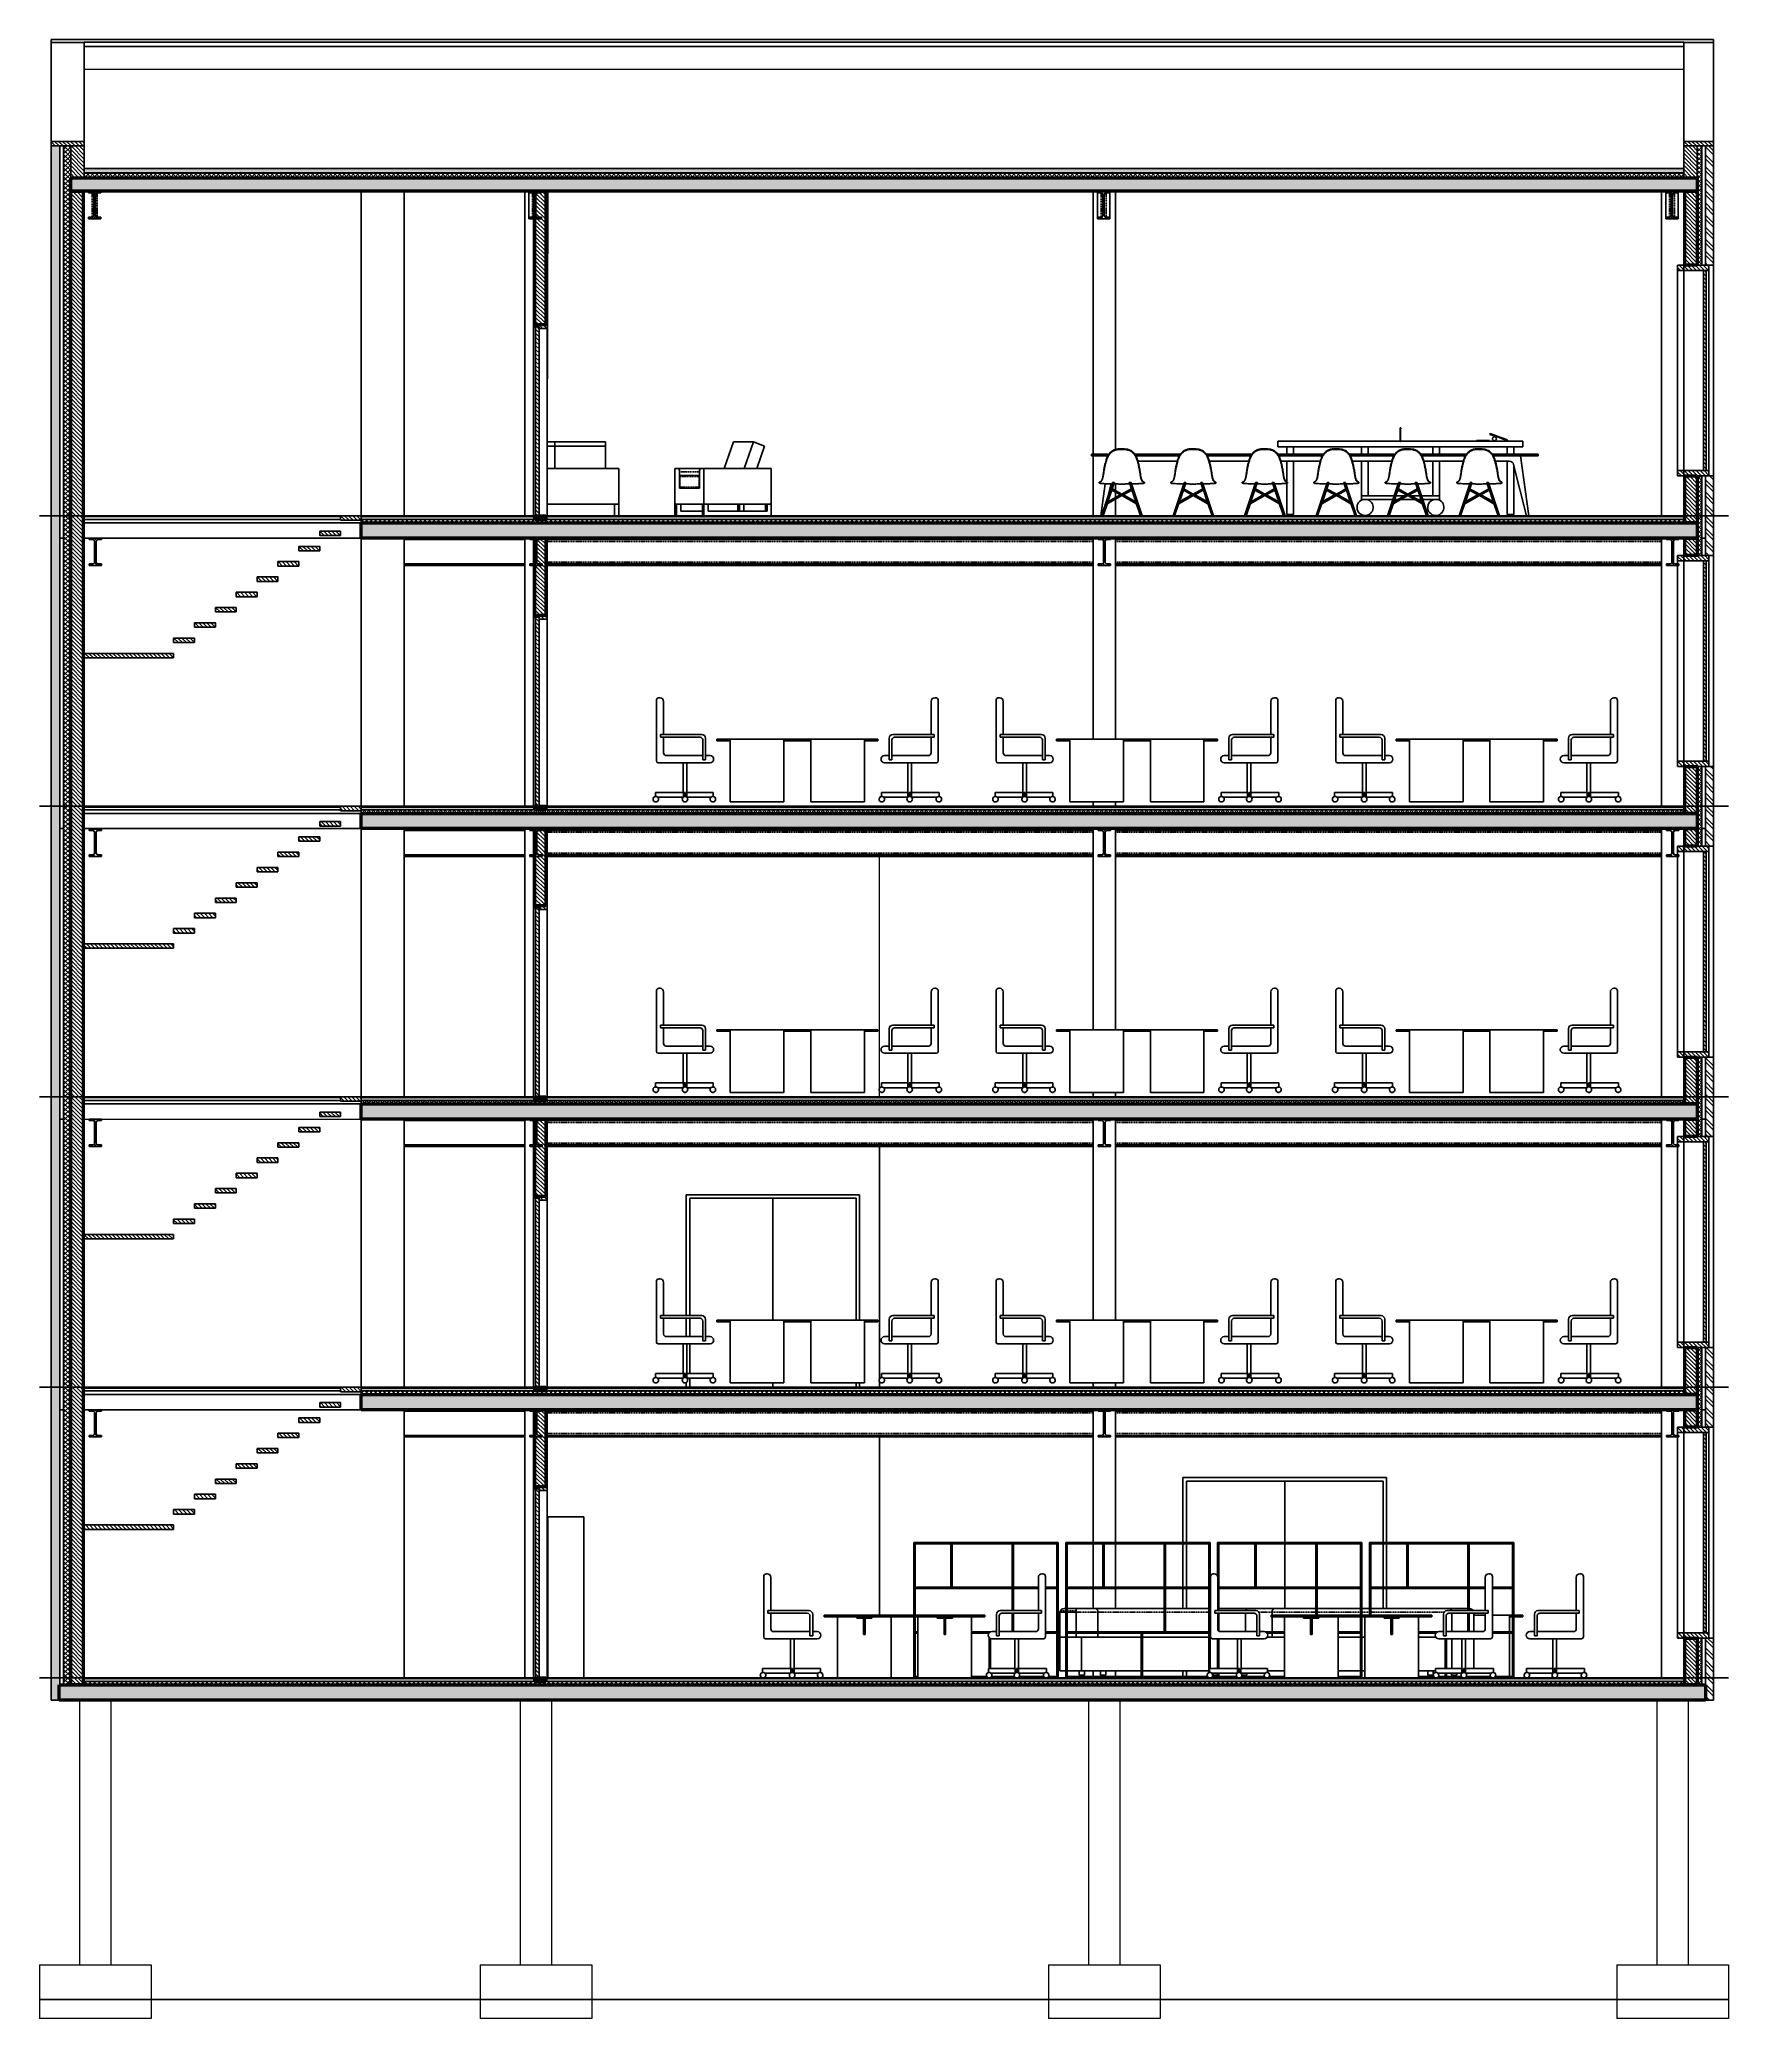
# Model space of a CAD drawing. Header units: millimetres. Extents: x 0 to 18896, y 0 to 22137.
import ezdxf

# ---------------------------------------------------------------- set-up
doc = ezdxf.new("R2010")
doc.units = ezdxf.units.MM
doc.linetypes.add('DASHED', pattern=[19.05, 12.7, -6.35])
for name, color, linetype in [('Background_0', 7, 'Continuous'), ('Background_Back bricks', 7, 'Continuous'), ('Background_DOOR_FRAME', 253, 'Continuous'), ('Background_DOOR_PANEL', 255, 'Continuous'), ('Background_Front bricks', 7, 'Continuous'), ('Background_GLASS', 161, 'Continuous'), ('Background_WINDOW_FRAME', 253, 'Continuous'), ('Boundary_0', 7, 'Continuous'), ('Boundary_Air', 7, 'Continuous'), ('Boundary_Back bricks', 7, 'Continuous'), ('Boundary_Bitumen_ SBS Modified_ Asphalt', 7, 'Continuous'), ('Boundary_DOOR_FRAME', 253, 'Continuous'), ('Boundary_DOOR_PANEL', 255, 'Continuous'), ('Boundary_Floor_ Ceramic Tiles', 7, 'Continuous'), ('Boundary_Front bricks', 7, 'Continuous'), ('Boundary_GLASS', 161, 'Continuous'), ('Boundary_Gravel', 7, 'Continuous'), ('Boundary_Gypsum Board', 54, 'Continuous'), ('Boundary_Insulation_ Extruded Polystyrene', 42, 'Continuous'), ('Boundary_Insulation_ Polyurethane Foam', 42, 'Continuous'), ('Boundary_Plaster_ Cement', 165, 'Continuous'), ('Boundary_Screed', 7, 'Continuous'), ('Boundary_WINDOW_FRAME', 253, 'Continuous'), ('Fill_0', 7, 'Continuous'), ('Fill_Back bricks', 7, 'Continuous'), ('Fill_Bitumen_ SBS Modified_ Asphalt', 251, 'Continuous'), ('Fill_Concrete_ Beam and Pot Floor', 85, 'Continuous'), ('Fill_Concrete_ Reinforced', 85, 'Continuous'), ('Fill_DOOR_FRAME', 253, 'Continuous'), ('Fill_DOOR_PANEL', 255, 'Continuous'), ('Fill_Floor_ Ceramic Tiles', 251, 'Continuous'), ('Fill_Front bricks', 7, 'Continuous'), ('Fill_GLASS', 161, 'Continuous'), ('Fill_Gravel', 251, 'Continuous'), ('Fill_Gypsum Board', 251, 'Continuous'), ('Fill_Insulation_ Extruded Polystyrene', 42, 'Continuous'), ('Fill_Insulation_ Polyurethane Foam', 42, 'Continuous'), ('Fill_Plaster_ Cement', 253, 'Continuous'), ('Fill_Screed', 251, 'Continuous'), ('Fill_Supporting Wall_ Brick', 11, 'Continuous'), ('Fill_WINDOW_FRAME', 253, 'Continuous')]:
    doc.layers.add(name, color=color, linetype=linetype)
for name, color, linetype, lineweight in [('Background_Air', 7, 'Continuous', 9), ('Background_Bitumen_ SBS Modified_ Asphalt', 7, 'Continuous', 9), ('Background_Concrete_ Beam and Pot Floor', 7, 'Continuous', 9), ('Background_Concrete_ Reinforced', 7, 'Continuous', 9), ('Background_Floor_ Ceramic Tiles', 7, 'Continuous', 9), ('Background_Gravel', 7, 'Continuous', 9), ('Background_Gypsum Board', 7, 'Continuous', 9), ('Background_Insulation_ Extruded Polystyrene', 7, 'Continuous', 9), ('Background_Insulation_ Polyurethane Foam', 7, 'Continuous', 9), ('Background_Plaster_ Cement', 7, 'Continuous', 9), ('Background_Screed', 7, 'Continuous', 9), ('Background_Supporting Wall_ Brick', 7, 'Continuous', 9), ('Boundary_Concrete_ Beam and Pot Floor', 99, 'Continuous', 50), ('Boundary_Concrete_ Reinforced', 99, 'Continuous', 50), ('Boundary_Supporting Wall_ Brick', 14, 'Continuous', 50)]:
    doc.layers.add(name, color=color, linetype=linetype, lineweight=lineweight)
for name, color, linetype, true_color in [('Background_DETAIL_OBJECTS', 7, 'Continuous', 0xdfdfdf), ('Boundary_DETAIL_OBJECTS', 7, 'Continuous', 0xdfdfdf), ('Fill_DETAIL_OBJECTS', 7, 'Continuous', 0xdfdfdf)]:
    doc.layers.add(name, color=color, linetype=linetype, true_color=true_color)
doc.layers.add('BIM_ROOM_LINES', color=7, linetype='Continuous', plot=False)
pattern_1 = [(45, (-21562.4, -14674.708), (-22.45064, 22.45064), [])]
pattern_2 = [(45, (-21562.4, -14674.708), (-22.45064, 22.45064), [])]
pattern_3 = [(45, (-21562.4, -14674.71), (-25.144717, 25.144717), []), (135, (-21562.4, -14674.71), (-25.144717, -25.144717), [])]
pattern_4 = [(45, (-21562.4, -14674.71), (-67.35192, 67.35192), []), (45, (-21539.95, -14674.71), (-67.35192, 67.35192), []), (45, (-21517.5, -14674.71), (-67.35192, 67.35192), []), (45, (-21495.05, -14674.71), (-67.35192, 67.35192), [])]
pattern_5 = [(90, (-21562.4, -14674.708), (-30, -1e-13), [])]
pattern_6 = [(90, (-21562.4, -14674.708), (-30, -1e-13), [])]
pattern_7 = [(15, (-21562.4, -14674.71), (457.8203, 254.15265), [-63.5, 0, -190.5, 0]), (15, (-21564.04, -14668.57), (457.8203, 254.15265), [-25.4, 0, -88.9, 0, -45.72, 0, -190.5, 0]), (15, (-21565.69, -14662.44), (457.8203, 254.15265), [-12.7, 0, -63.5, 0, -63.5, 0, -139.7, 0, -45.72, 0]), (15, (-21567.33, -14656.31), (457.8203, 254.15265), [-45.72, 0, -203.2, 0]), (15, (-21568.97, -14650.17), (457.8203, 254.15265), [-152.4, 0, -152.4, 0]), (15, (-21570.62, -14644.04), (457.8203, 254.15265), [-215.9, 0]), (15, (-21572.26, -14637.91), (457.8203, 254.15265), [-63.5, 0, -279.4, 0]), (15, (-21573.9, -14631.77), (457.8203, 254.15265), [-88.9, 0, -50.8, 0]), (15, (-21575.55, -14625.64), (457.8203, 254.15265), [-127, 0]), (15, (-21578.84, -14613.37), (457.8203, 254.15265), [-17.78, 0, -190.5, 0, -114.3, 0]), (15, (-21580.48, -14607.24), (457.8203, 254.15265), [-25.4, 0, -2.54, 0, -63.5, 0]), (15, (-21582.12, -14601.1), (457.8203, 254.15265), [-12.7, 0, -165.1, 0, -190.5, 0]), (15, (-21583.77, -14594.97), (457.8203, 254.15265), [-127, 0]), (15, (-21585.41, -14588.84), (457.8203, 254.15265), [-63.5, 0, -266.7, 0]), (15, (-21588.7, -14576.57), (457.8203, 254.15265), [-304.8, 0]), (15, (-21590.34, -14570.44), (457.8203, 254.15265), [-63.5, 0, -5.08, 0, -88.9, 0]), (15, (-21591.98, -14564.3), (457.8203, 254.15265), [-17.78, 0, -127, 0, -50.8, 0, -88.9, 0, -101.6, 0]), (15, (-21593.63, -14558.17), (457.8203, 254.15265), [-38.1, 0, -50.8, 0, -127, 0, -5.08, 0, -63.5, 0]), (15, (-21595.27, -14552.04), (457.8203, 254.15265), [-127, 0])]
pattern_8 = [(15, (-21562.4, -14674.71), (457.8203, 254.1527), [-63.5, 0, -190.5, 0]), (15, (-21564.04, -14668.57), (457.8203, 254.1527), [-25.4, 0, -88.9, 0, -45.72, 0, -190.5, 0]), (15, (-21565.69, -14662.44), (457.8203, 254.1527), [-12.7, 0, -63.5, 0, -63.5, 0, -139.7, 0, -45.72, 0]), (15, (-21567.33, -14656.31), (457.8203, 254.1527), [-45.72, 0, -203.2, 0]), (15, (-21568.97, -14650.17), (457.8203, 254.1527), [-152.4, 0, -152.4, 0]), (15, (-21570.62, -14644.04), (457.8203, 254.1527), [-215.9, 0]), (15, (-21572.26, -14637.91), (457.8203, 254.1527), [-63.5, 0, -279.4, 0]), (15, (-21573.9, -14631.77), (457.8203, 254.1527), [-88.9, 0, -50.8, 0]), (15, (-21575.55, -14625.64), (457.8203, 254.1527), [-127, 0]), (15, (-21578.84, -14613.37), (457.8203, 254.1527), [-17.78, 0, -190.5, 0, -114.3, 0]), (15, (-21580.48, -14607.24), (457.8203, 254.1527), [-25.4, 0, -2.54, 0, -63.5, 0]), (15, (-21582.12, -14601.1), (457.8203, 254.1527), [-12.7, 0, -165.1, 0, -190.5, 0]), (15, (-21583.77, -14594.97), (457.8203, 254.1527), [-127, 0]), (15, (-21585.41, -14588.84), (457.8203, 254.1527), [-63.5, 0, -266.7, 0]), (15, (-21588.7, -14576.57), (457.8203, 254.1527), [-304.8, 0]), (15, (-21590.34, -14570.44), (457.8203, 254.1527), [-63.5, 0, -5.08, 0, -88.9, 0]), (15, (-21591.98, -14564.3), (457.8203, 254.1527), [-17.78, 0, -127, 0, -50.8, 0, -88.9, 0, -101.6, 0]), (15, (-21593.63, -14558.17), (457.8203, 254.1527), [-38.1, 0, -50.8, 0, -127, 0, -5.08, 0, -63.5, 0]), (15, (-21595.27, -14552.04), (457.8203, 254.1527), [-127, 0])]
pattern_9 = [(45, (-21562.4, -14674.71), (-25.14472, 25.14472), []), (135, (-21562.4, -14674.71), (-25.14472, -25.14472), [])]
pattern_10 = [(15, (-21562.4, -14674.7), (143.684, 248.8682), [25.4, -177.8]), (105, (-21562.4, -14674.7), (-248.8682, 143.684), [25.4, -177.8]), (150, (-21537.87, -14668.13), (-196.2761, -52.592), [35.921, -251.4472]), (15, (-21567.45, -14557.73), (143.684, 248.8682), [25.4, -177.8]), (60, (-21551.9, -14566.71), (-52.592, 196.2761), [17.9605, -269.4077]), (150, (-21551.9, -14566.71), (-196.2761, -52.592), [17.9605, -269.4077]), (15, (-21507, -14488.94), (143.684, 248.8682), [35.921, -167.279]), (60, (-21507, -14488.94), (-52.592, 196.2761), [25.4, -261.9682]), (150, (-21472.3, -14479.64), (-196.2761, -52.592), [25.4, -261.9682]), (105, (-21440.6, -14589.48), (-248.8682, 143.684), [25.4, -177.8]), (60, (-21440.61, -14589.48), (-52.592, 196.2761), [17.9605, -269.4077]), (150, (-21431.63, -14573.93), (-196.2761, -52.592), [17.9605, -269.4077]), (15, (-21551.01, -14619.07), (143.684, 248.8682), [12.7, -170.18]), (15, (-21416.95, -14530.55), (143.684, 248.8682), [12.7, -170.18]), (105, (-21484.86, -14522.45), (-248.8682, 143.684), [12.7, -170.18]), (150, (-21430.75, -14626.28), (-196.2761, -52.592), [17.9605, -269.4077]), (150, (-21552.77, -14514.35), (-196.2761, -52.592), [17.9605, -269.4077]), (60, (-21487.65, -14585.65), (-52.592, 196.2761), [17.9605, -269.4077]), (105, (-21501.5, -14632.1), (-248.8682, 143.684), [3.175, -200.025]), (105, (-21514.5, -14546.83), (-248.8682, 143.684), [3.175, -200.025]), (105, (-21431.53, -14488.44), (-248.8682, 143.684), [3.175, -200.025]), (105, (-21400.52, -14591.89), (-248.8682, 143.684), [3.175, -200.025])]
pattern_11 = [(15, (-21562.4, -14674.7), (143.684, 248.8682), [25.4, -177.8]), (105, (-21562.4, -14674.7), (-248.8682, 143.684), [25.4, -177.8]), (150, (-21537.87, -14668.13), (-196.2761, -52.592), [35.921, -251.4472]), (15, (-21567.45, -14557.73), (143.684, 248.8682), [25.4, -177.8]), (60, (-21551.9, -14566.71), (-52.592, 196.2761), [17.9605, -269.4077]), (150, (-21551.9, -14566.71), (-196.2761, -52.592), [17.9605, -269.4077]), (15, (-21507, -14488.94), (143.684, 248.8682), [35.921, -167.279]), (60, (-21507, -14488.94), (-52.592, 196.2761), [25.4, -261.9682]), (150, (-21472.3, -14479.64), (-196.2761, -52.592), [25.4, -261.9682]), (105, (-21440.6, -14589.48), (-248.8682, 143.684), [25.4, -177.8]), (60, (-21440.61, -14589.48), (-52.592, 196.2761), [17.9605, -269.4077]), (150, (-21431.63, -14573.93), (-196.2761, -52.592), [17.9605, -269.4077]), (15, (-21551.01, -14619.07), (143.684, 248.8682), [12.7, -170.18]), (15, (-21416.95, -14530.55), (143.684, 248.8682), [12.7, -170.18]), (105, (-21484.86, -14522.45), (-248.8682, 143.684), [12.7, -170.18]), (150, (-21430.75, -14626.28), (-196.2761, -52.592), [17.9605, -269.4077]), (150, (-21552.77, -14514.35), (-196.2761, -52.592), [17.9605, -269.4077]), (60, (-21487.65, -14585.65), (-52.592, 196.2761), [17.9605, -269.4077]), (105, (-21501.5, -14632.1), (-248.8682, 143.684), [3.175, -200.025]), (105, (-21514.5, -14546.83), (-248.8682, 143.684), [3.175, -200.025]), (105, (-21431.53, -14488.44), (-248.8682, 143.684), [3.175, -200.025]), (105, (-21400.52, -14591.89), (-248.8682, 143.684), [3.175, -200.025])]
pattern_12 = [(45, (-21562.4, -14674.71), (-67.3519, 67.3519), []), (45, (-21517.5, -14674.71), (-67.3519, 67.3519), [])]

# ---------------------------------------------------------------- blocks, each defined once
blk = doc.blocks.new('Section Plane (1)__section__MainBuilding.dwg__param__0%7Cnone', base_point=(21562, -14675))
at = {"layer": 'Fill_0', "extrusion": (-8.76684e-28, 8.46145e-30, -1)}
h = blk.add_hatch(dxfattribs=at)
h.set_pattern_fill('ANSI31', color=256, scale=10, style=0)
h.set_pattern_definition(pattern_1)
edge = h.paths.add_edge_path()
edge.add_line((-3519, 1665), (-3519, 1648))
edge.add_line((-3519, 1648), (-3380, 1648))
edge.add_line((-3380, 1648), (-3380, 1665))
edge.add_line((-3380, 1665), (-3421, 1665))
edge.add_spline(control_points=[(-3421, 1665), (-3441, 1665), (-3441, 1685)], knot_values=[0, 0, 0, 1.570796, 1.570796, 1.570796], weights=[1, 0.707107, 1], degree=2, periodic=0)
edge.add_line((-3441, 1685), (-3441, 1917))
edge.add_spline(control_points=[(-3441, 1917), (-3441, 1937), (-3421, 1937)], knot_values=[-1.570796, -1.570796, -1.570796, 0, 0, 0], weights=[1, 0.707107, 1], degree=2, periodic=0)
edge.add_line((-3421, 1937), (-3380, 1937))
edge.add_line((-3380, 1937), (-3380, 1954))
edge.add_line((-3380, 1954), (-3519, 1954))
edge.add_line((-3519, 1954), (-3519, 1937))
edge.add_line((-3519, 1937), (-3478, 1937))
edge.add_spline(control_points=[(-3478, 1937), (-3458, 1937), (-3458, 1917)], knot_values=[0, 0, 0, 1.570796, 1.570796, 1.570796], weights=[1, 0.707107, 1], degree=2, periodic=0)
edge.add_line((-3458, 1917), (-3458, 1685))
edge.add_spline(control_points=[(-3458, 1685), (-3458, 1665), (-3478, 1665)], knot_values=[-1.570796, -1.570796, -1.570796, 0, 0, 0], weights=[1, 0.707107, 1], degree=2, periodic=0)
edge.add_line((-3478, 1665), (-3519, 1665))
at = {"layer": 'Fill_0', "extrusion": (-5.76072e-28, 2.20734e-31, -1)}
h = blk.add_hatch(dxfattribs=at)
h.set_pattern_fill('ANSI31', color=256, scale=10, style=0)
h.set_pattern_definition(pattern_1)
edge = h.paths.add_edge_path()
edge.add_line((-8449, 1665), (-8449, 1648))
edge.add_line((-8449, 1648), (-8310, 1648))
edge.add_line((-8310, 1648), (-8310, 1665))
edge.add_line((-8310, 1665), (-8351, 1665))
edge.add_spline(control_points=[(-8351, 1665), (-8371, 1665), (-8371, 1685)], knot_values=[0, 0, 0, 1.570796, 1.570796, 1.570796], weights=[1, 0.707107, 1], degree=2, periodic=0)
edge.add_line((-8371, 1685), (-8371, 1917))
edge.add_spline(control_points=[(-8371, 1917), (-8371, 1937), (-8351, 1937)], knot_values=[-1.570796, -1.570796, -1.570796, 0, 0, 0], weights=[1, 0.707107, 1], degree=2, periodic=0)
edge.add_line((-8351, 1937), (-8310, 1937))
edge.add_line((-8310, 1937), (-8310, 1954))
edge.add_line((-8310, 1954), (-8449, 1954))
edge.add_line((-8449, 1954), (-8449, 1937))
edge.add_line((-8449, 1937), (-8408, 1937))
edge.add_spline(control_points=[(-8408, 1937), (-8388, 1937), (-8388, 1917)], knot_values=[0, 0, 0, 1.570796, 1.570796, 1.570796], weights=[1, 0.707107, 1], degree=2, periodic=0)
edge.add_line((-8388, 1917), (-8388, 1685))
edge.add_spline(control_points=[(-8388, 1685), (-8388, 1665), (-8408, 1665)], knot_values=[-1.570796, -1.570796, -1.570796, 0, 0, 0], weights=[1, 0.707107, 1], degree=2, periodic=0)
edge.add_line((-8408, 1665), (-8449, 1665))
at = {"layer": 'Fill_0', "extrusion": (1.77367e-27, 3.53174e-30, -1)}
h = blk.add_hatch(dxfattribs=at)
h.set_pattern_fill('ANSI31', color=256, scale=10, style=0)
h.set_pattern_definition(pattern_1)
edge = h.paths.add_edge_path()
edge.add_line((-14808, 1665), (-14808, 1648))
edge.add_line((-14808, 1648), (-14669, 1648))
edge.add_line((-14669, 1648), (-14669, 1665))
edge.add_line((-14669, 1665), (-14710, 1665))
edge.add_spline(control_points=[(-14710, 1665), (-14730, 1665), (-14730, 1685)], knot_values=[0, 0, 0, 1.570796, 1.570796, 1.570796], weights=[1, 0.707107, 1], degree=2, periodic=0)
edge.add_line((-14730, 1685), (-14730, 1917))
edge.add_spline(control_points=[(-14730, 1917), (-14730, 1937), (-14710, 1937)], knot_values=[-1.570796, -1.570796, -1.570796, 0, 0, 0], weights=[1, 0.707107, 1], degree=2, periodic=0)
edge.add_line((-14710, 1937), (-14669, 1937))
edge.add_line((-14669, 1937), (-14669, 1954))
edge.add_line((-14669, 1954), (-14808, 1954))
edge.add_line((-14808, 1954), (-14808, 1937))
edge.add_line((-14808, 1937), (-14767, 1937))
edge.add_spline(control_points=[(-14767, 1937), (-14747, 1937), (-14747, 1917)], knot_values=[0, 0, 0, 1.570796, 1.570796, 1.570796], weights=[1, 0.707107, 1], degree=2, periodic=0)
edge.add_line((-14747, 1917), (-14747, 1685))
edge.add_spline(control_points=[(-14747, 1685), (-14747, 1665), (-14767, 1665)], knot_values=[-1.570796, -1.570796, -1.570796, 0, 0, 0], weights=[1, 0.707107, 1], degree=2, periodic=0)
edge.add_line((-14767, 1665), (-14808, 1665))
at = {"layer": 'Fill_0', "extrusion": (-1.83943e-28, 3.53174e-30, -1)}
h = blk.add_hatch(dxfattribs=at)
h.set_pattern_fill('ANSI31', color=256, scale=10, style=0)
h.set_pattern_definition(pattern_1)
edge = h.paths.add_edge_path()
edge.add_line((-21167, 1665), (-21167, 1648))
edge.add_line((-21167, 1648), (-21028, 1648))
edge.add_line((-21028, 1648), (-21028, 1665))
edge.add_line((-21028, 1665), (-21069, 1665))
edge.add_spline(control_points=[(-21069, 1665), (-21089, 1665), (-21089, 1685)], knot_values=[0, 0, 0, 1.570796, 1.570796, 1.570796], weights=[1, 0.707107, 1], degree=2, periodic=0)
edge.add_line((-21089, 1685), (-21089, 1917))
edge.add_spline(control_points=[(-21089, 1917), (-21089, 1937), (-21069, 1937)], knot_values=[-1.570796, -1.570796, -1.570796, 0, 0, 0], weights=[1, 0.707107, 1], degree=2, periodic=0)
edge.add_line((-21069, 1937), (-21028, 1937))
edge.add_line((-21028, 1937), (-21028, 1954))
edge.add_line((-21028, 1954), (-21167, 1954))
edge.add_line((-21167, 1954), (-21167, 1937))
edge.add_line((-21167, 1937), (-21126, 1937))
edge.add_spline(control_points=[(-21126, 1937), (-21106, 1937), (-21106, 1917)], knot_values=[0, 0, 0, 1.570796, 1.570796, 1.570796], weights=[1, 0.707107, 1], degree=2, periodic=0)
edge.add_line((-21106, 1917), (-21106, 1685))
edge.add_spline(control_points=[(-21106, 1685), (-21106, 1665), (-21126, 1665)], knot_values=[-1.570796, -1.570796, -1.570796, 0, 0, 0], weights=[1, 0.707107, 1], degree=2, periodic=0)
edge.add_line((-21126, 1665), (-21167, 1665))
at = {"layer": 'Fill_0', "extrusion": (0, 0, -1)}
h = blk.add_hatch(dxfattribs=at)
h.set_pattern_fill('ANSI31', color=256, scale=10, style=0)
h.set_pattern_definition(pattern_1)
h.paths.add_polyline_path([(-6434, -1725), (-6201, -1725), (-6201, -1675), (-6434, -1675)])
at = {"layer": 'Fill_0', "extrusion": (-4.39403e-28, -2.017e-29, -1)}
h = blk.add_hatch(dxfattribs=at)
h.set_pattern_fill('ANSI31', color=256, scale=10, style=0)
h.set_pattern_definition(pattern_1)
edge = h.paths.add_edge_path()
edge.add_line((-3389, -1941), (-3389, -1925))
edge.add_line((-3389, -1925), (-3528, -1925))
edge.add_line((-3528, -1925), (-3528, -1941))
edge.add_line((-3528, -1941), (-3487, -1941))
edge.add_spline(control_points=[(-3487, -1941), (-3467, -1941), (-3467, -1961)], knot_values=[-0.785398, -0.785398, -0.785398, 0.785398, 0.785398, 0.785398], weights=[1, 0.707107, 1], degree=2, periodic=0)
edge.add_line((-3467, -1961), (-3467, -2193))
edge.add_spline(control_points=[(-3467, -2193), (-3467, -2213), (-3487, -2213)], knot_values=[-0.785398, -0.785398, -0.785398, 0.785398, 0.785398, 0.785398], weights=[1, 0.707107, 1], degree=2, periodic=0)
edge.add_line((-3487, -2213), (-3528, -2213))
edge.add_line((-3528, -2213), (-3528, -2230))
edge.add_line((-3528, -2230), (-3389, -2230))
edge.add_line((-3389, -2230), (-3389, -2213))
edge.add_line((-3389, -2213), (-3430, -2213))
edge.add_spline(control_points=[(-3430, -2213), (-3450, -2213), (-3450, -2193)], knot_values=[-0.785398, -0.785398, -0.785398, 0.785398, 0.785398, 0.785398], weights=[1, 0.707107, 1], degree=2, periodic=0)
edge.add_line((-3450, -2193), (-3450, -1961))
edge.add_spline(control_points=[(-3450, -1961), (-3450, -1941), (-3430, -1941)], knot_values=[-0.785398, -0.785398, -0.785398, 0.785398, 0.785398, 0.785398], weights=[1, 0.707107, 1], degree=2, periodic=0)
edge.add_line((-3430, -1941), (-3389, -1941))
at = {"layer": 'Fill_0', "extrusion": (0, 0, -1)}
h = blk.add_hatch(dxfattribs=at)
h.set_pattern_fill('ANSI31', color=256, scale=10, style=0)
h.set_pattern_definition(pattern_1)
h.paths.add_polyline_path([(-6201, -1896), (-5968, -1896), (-5968, -1846), (-6201, -1846)])
at = {"layer": 'Fill_0', "extrusion": (1.14214e-27, 1.91319e-29, -1)}
h = blk.add_hatch(dxfattribs=at)
h.set_pattern_fill('ANSI31', color=256, scale=10, style=0)
h.set_pattern_definition(pattern_1)
edge = h.paths.add_edge_path()
edge.add_line((-8319, -1941), (-8319, -1925))
edge.add_line((-8319, -1925), (-8458, -1925))
edge.add_line((-8458, -1925), (-8458, -1941))
edge.add_line((-8458, -1941), (-8417, -1941))
edge.add_spline(control_points=[(-8417, -1941), (-8397, -1941), (-8397, -1961)], knot_values=[-0.785398, -0.785398, -0.785398, 0.785398, 0.785398, 0.785398], weights=[1, 0.707107, 1], degree=2, periodic=0)
edge.add_line((-8397, -1961), (-8397, -2193))
edge.add_spline(control_points=[(-8397, -2193), (-8397, -2213), (-8417, -2213)], knot_values=[-0.785398, -0.785398, -0.785398, 0.785398, 0.785398, 0.785398], weights=[1, 0.707107, 1], degree=2, periodic=0)
edge.add_line((-8417, -2213), (-8458, -2213))
edge.add_line((-8458, -2213), (-8458, -2230))
edge.add_line((-8458, -2230), (-8319, -2230))
edge.add_line((-8319, -2230), (-8319, -2213))
edge.add_line((-8319, -2213), (-8360, -2213))
edge.add_spline(control_points=[(-8360, -2213), (-8380, -2213), (-8380, -2193)], knot_values=[-0.785398, -0.785398, -0.785398, 0.785398, 0.785398, 0.785398], weights=[1, 0.707107, 1], degree=2, periodic=0)
edge.add_line((-8380, -2193), (-8380, -1961))
edge.add_spline(control_points=[(-8380, -1961), (-8380, -1941), (-8360, -1941)], knot_values=[-0.785398, -0.785398, -0.785398, 0.785398, 0.785398, 0.785398], weights=[1, 0.707107, 1], degree=2, periodic=0)
edge.add_line((-8360, -1941), (-8319, -1941))
at = {"layer": 'Fill_0', "extrusion": (1.83398e-27, -1.36444e-28, -1)}
h = blk.add_hatch(dxfattribs=at)
h.set_pattern_fill('ANSI31', color=256, scale=10, style=0)
h.set_pattern_definition(pattern_1)
edge = h.paths.add_edge_path()
edge.add_line((-14817, -1925), (-14817, -1941))
edge.add_line((-14817, -1941), (-14776, -1941))
edge.add_spline(control_points=[(-14776, -1941), (-14756, -1941), (-14756, -1961)], knot_values=[-0.785398, -0.785398, -0.785398, 0.785398, 0.785398, 0.785398], weights=[1, 0.707107, 1], degree=2, periodic=0)
edge.add_line((-14756, -1961), (-14756, -2193))
edge.add_spline(control_points=[(-14756, -2193), (-14756, -2213), (-14776, -2213)], knot_values=[-0.785398, -0.785398, -0.785398, 0.785398, 0.785398, 0.785398], weights=[1, 0.707107, 1], degree=2, periodic=0)
edge.add_line((-14776, -2213), (-14817, -2213))
edge.add_line((-14817, -2213), (-14817, -2230))
edge.add_line((-14817, -2230), (-14678, -2230))
edge.add_line((-14678, -2230), (-14678, -2213))
edge.add_line((-14678, -2213), (-14719, -2213))
edge.add_spline(control_points=[(-14719, -2213), (-14739, -2213), (-14739, -2193)], knot_values=[-0.785398, -0.785398, -0.785398, 0.785398, 0.785398, 0.785398], weights=[1, 0.707107, 1], degree=2, periodic=0)
edge.add_line((-14739, -2193), (-14739, -1961))
edge.add_spline(control_points=[(-14739, -1961), (-14739, -1941), (-14719, -1941)], knot_values=[-0.785398, -0.785398, -0.785398, 0.785398, 0.785398, 0.785398], weights=[1, 0.707107, 1], degree=2, periodic=0)
edge.add_line((-14719, -1941), (-14678, -1941))
edge.add_line((-14678, -1941), (-14678, -1925))
edge.add_line((-14678, -1925), (-14817, -1925))
at = {"layer": 'Fill_0', "extrusion": (-1.27033e-27, 1.06782e-28, -1)}
h = blk.add_hatch(dxfattribs=at)
h.set_pattern_fill('ANSI31', color=256, scale=10, style=0)
h.set_pattern_definition(pattern_1)
edge = h.paths.add_edge_path()
edge.add_line((-21176, -1925), (-21176, -1941))
edge.add_line((-21176, -1941), (-21135, -1941))
edge.add_spline(control_points=[(-21135, -1941), (-21115, -1941), (-21115, -1961)], knot_values=[-0.785398, -0.785398, -0.785398, 0.785398, 0.785398, 0.785398], weights=[1, 0.707107, 1], degree=2, periodic=0)
edge.add_line((-21115, -1961), (-21115, -2193))
edge.add_spline(control_points=[(-21115, -2193), (-21115, -2213), (-21135, -2213)], knot_values=[-0.785398, -0.785398, -0.785398, 0.785398, 0.785398, 0.785398], weights=[1, 0.707107, 1], degree=2, periodic=0)
edge.add_line((-21135, -2213), (-21176, -2213))
edge.add_line((-21176, -2213), (-21176, -2230))
edge.add_line((-21176, -2230), (-21037, -2230))
edge.add_line((-21037, -2230), (-21037, -2213))
edge.add_line((-21037, -2213), (-21078, -2213))
edge.add_spline(control_points=[(-21078, -2213), (-21098, -2213), (-21098, -2193)], knot_values=[-0.785398, -0.785398, -0.785398, 0.785398, 0.785398, 0.785398], weights=[1, 0.707107, 1], degree=2, periodic=0)
edge.add_line((-21098, -2193), (-21098, -1961))
edge.add_spline(control_points=[(-21098, -1961), (-21098, -1941), (-21078, -1941)], knot_values=[-0.785398, -0.785398, -0.785398, 0.785398, 0.785398, 0.785398], weights=[1, 0.707107, 1], degree=2, periodic=0)
edge.add_line((-21078, -1941), (-21037, -1941))
edge.add_line((-21037, -1941), (-21037, -1925))
edge.add_line((-21037, -1925), (-21176, -1925))
at = {"layer": 'Fill_0', "extrusion": (0, 0, -1)}
h = blk.add_hatch(dxfattribs=at)
h.set_pattern_fill('ANSI31', color=256, scale=10, style=0)
h.set_pattern_definition(pattern_1)
h.paths.add_polyline_path([(-5734, -2238), (-5501, -2238), (-5501, -2188), (-5734, -2188)])
h = blk.add_hatch(dxfattribs=at)
h.set_pattern_fill('ANSI31', color=256, scale=10, style=0)
h.set_pattern_definition(pattern_1)
h.paths.add_polyline_path([(-5968, -2067), (-5734, -2067), (-5734, -2017), (-5968, -2017)])
h = blk.add_hatch(dxfattribs=at)
h.set_pattern_fill('ANSI31', color=256, scale=10, style=0)
h.set_pattern_definition(pattern_1)
h.paths.add_polyline_path([(-5501, -2409), (-5268, -2409), (-5268, -2359), (-5501, -2359)])
h = blk.add_hatch(dxfattribs=at)
h.set_pattern_fill('ANSI31', color=256, scale=10, style=0)
h.set_pattern_definition(pattern_1)
h.paths.add_polyline_path([(-5268, -2580), (-5034, -2580), (-5034, -2530), (-5268, -2530)])
h = blk.add_hatch(dxfattribs=at)
h.set_pattern_fill('ANSI31', color=256, scale=10, style=0)
h.set_pattern_definition(pattern_1)
h.paths.add_polyline_path([(-4801, -2922), (-4568, -2922), (-4568, -2872), (-4801, -2872)])
h = blk.add_hatch(dxfattribs=at)
h.set_pattern_fill('ANSI31', color=256, scale=10, style=0)
h.set_pattern_definition(pattern_1)
h.paths.add_polyline_path([(-5034, -2751), (-4801, -2751), (-4801, -2701), (-5034, -2701)])
h = blk.add_hatch(dxfattribs=at)
h.set_pattern_fill('ANSI31', color=256, scale=10, style=0)
h.set_pattern_definition(pattern_1)
h.paths.add_polyline_path([(-4568, -3093), (-4334, -3093), (-4334, -3043), (-4568, -3043)])
at = {"layer": 'Fill_0', "extrusion": (-2.01109e-46, 3.70379e-28, -1)}
h = blk.add_hatch(dxfattribs=at)
h.set_pattern_fill('ANSI31', color=256, scale=10, style=0)
h.set_pattern_definition(pattern_1)
h.paths.add_polyline_path([(-4334, -3264), (-3334, -3264), (-3334, -3214), (-4334, -3214)])
at = {"layer": 'Fill_0', "extrusion": (0, 0, -1)}
h = blk.add_hatch(dxfattribs=at)
h.set_pattern_fill('ANSI31', color=256, scale=10, style=0)
h.set_pattern_definition(pattern_1)
h.paths.add_polyline_path([(-6434, -4975), (-6201, -4975), (-6201, -4925), (-6434, -4925)])
at = {"layer": 'Fill_0', "extrusion": (1.89943e-27, 2.19497e-29, -1)}
h = blk.add_hatch(dxfattribs=at)
h.set_pattern_fill('ANSI31', color=256, scale=10, style=0)
h.set_pattern_definition(pattern_1)
edge = h.paths.add_edge_path()
edge.add_line((-3528, -5180), (-3528, -5196))
edge.add_line((-3528, -5196), (-3487, -5196))
edge.add_spline(control_points=[(-3487, -5196), (-3467, -5196), (-3467, -5216)], knot_values=[-0.785398, -0.785398, -0.785398, 0.785398, 0.785398, 0.785398], weights=[1, 0.707107, 1], degree=2, periodic=0)
edge.add_line((-3467, -5216), (-3467, -5448))
edge.add_spline(control_points=[(-3467, -5448), (-3467, -5468), (-3487, -5468)], knot_values=[-0.785398, -0.785398, -0.785398, 0.785398, 0.785398, 0.785398], weights=[1, 0.707107, 1], degree=2, periodic=0)
edge.add_line((-3487, -5468), (-3528, -5468))
edge.add_line((-3528, -5468), (-3528, -5485))
edge.add_line((-3528, -5485), (-3389, -5485))
edge.add_line((-3389, -5485), (-3389, -5468))
edge.add_line((-3389, -5468), (-3430, -5468))
edge.add_spline(control_points=[(-3430, -5468), (-3450, -5468), (-3450, -5448)], knot_values=[-0.785398, -0.785398, -0.785398, 0.785398, 0.785398, 0.785398], weights=[1, 0.707107, 1], degree=2, periodic=0)
edge.add_line((-3450, -5448), (-3450, -5216))
edge.add_spline(control_points=[(-3450, -5216), (-3450, -5196), (-3430, -5196)], knot_values=[-0.785398, -0.785398, -0.785398, 0.785398, 0.785398, 0.785398], weights=[1, 0.707107, 1], degree=2, periodic=0)
edge.add_line((-3430, -5196), (-3389, -5196))
edge.add_line((-3389, -5196), (-3389, -5180))
edge.add_line((-3389, -5180), (-3528, -5180))
at = {"layer": 'Fill_0', "extrusion": (0, 0, -1)}
h = blk.add_hatch(dxfattribs=at)
h.set_pattern_fill('ANSI31', color=256, scale=10, style=0)
h.set_pattern_definition(pattern_1)
h.paths.add_polyline_path([(-5968, -5317), (-5734, -5317), (-5734, -5267), (-5968, -5267)])
h = blk.add_hatch(dxfattribs=at)
h.set_pattern_fill('ANSI31', color=256, scale=10, style=0)
h.set_pattern_definition(pattern_1)
h.paths.add_polyline_path([(-6201, -5146), (-5968, -5146), (-5968, -5096), (-6201, -5096)])
at = {"layer": 'Fill_0', "extrusion": (1.15911e-27, -2.61024e-29, -1)}
h = blk.add_hatch(dxfattribs=at)
h.set_pattern_fill('ANSI31', color=256, scale=10, style=0)
h.set_pattern_definition(pattern_1)
edge = h.paths.add_edge_path()
edge.add_line((-8319, -5196), (-8319, -5180))
edge.add_line((-8319, -5180), (-8458, -5180))
edge.add_line((-8458, -5180), (-8458, -5196))
edge.add_line((-8458, -5196), (-8417, -5196))
edge.add_spline(control_points=[(-8417, -5196), (-8397, -5196), (-8397, -5216)], knot_values=[-0.785398, -0.785398, -0.785398, 0.785398, 0.785398, 0.785398], weights=[1, 0.707107, 1], degree=2, periodic=0)
edge.add_line((-8397, -5216), (-8397, -5448))
edge.add_spline(control_points=[(-8397, -5448), (-8397, -5468), (-8417, -5468)], knot_values=[-0.785398, -0.785398, -0.785398, 0.785398, 0.785398, 0.785398], weights=[1, 0.707107, 1], degree=2, periodic=0)
edge.add_line((-8417, -5468), (-8458, -5468))
edge.add_line((-8458, -5468), (-8458, -5485))
edge.add_line((-8458, -5485), (-8319, -5485))
edge.add_line((-8319, -5485), (-8319, -5468))
edge.add_line((-8319, -5468), (-8360, -5468))
edge.add_spline(control_points=[(-8360, -5468), (-8380, -5468), (-8380, -5448)], knot_values=[-0.785398, -0.785398, -0.785398, 0.785398, 0.785398, 0.785398], weights=[1, 0.707107, 1], degree=2, periodic=0)
edge.add_line((-8380, -5448), (-8380, -5216))
edge.add_spline(control_points=[(-8380, -5216), (-8380, -5196), (-8360, -5196)], knot_values=[-0.785398, -0.785398, -0.785398, 0.785398, 0.785398, 0.785398], weights=[1, 0.707107, 1], degree=2, periodic=0)
edge.add_line((-8360, -5196), (-8319, -5196))
at = {"layer": 'Fill_0', "extrusion": (1.53306e-27, 2.2543e-29, -1)}
h = blk.add_hatch(dxfattribs=at)
h.set_pattern_fill('ANSI31', color=256, scale=10, style=0)
h.set_pattern_definition(pattern_1)
edge = h.paths.add_edge_path()
edge.add_line((-14817, -5180), (-14817, -5196))
edge.add_line((-14817, -5196), (-14776, -5196))
edge.add_spline(control_points=[(-14776, -5196), (-14756, -5196), (-14756, -5216)], knot_values=[-0.785398, -0.785398, -0.785398, 0.785398, 0.785398, 0.785398], weights=[1, 0.707107, 1], degree=2, periodic=0)
edge.add_line((-14756, -5216), (-14756, -5448))
edge.add_spline(control_points=[(-14756, -5448), (-14756, -5468), (-14776, -5468)], knot_values=[-0.785398, -0.785398, -0.785398, 0.785398, 0.785398, 0.785398], weights=[1, 0.707107, 1], degree=2, periodic=0)
edge.add_line((-14776, -5468), (-14817, -5468))
edge.add_line((-14817, -5468), (-14817, -5485))
edge.add_line((-14817, -5485), (-14678, -5485))
edge.add_line((-14678, -5485), (-14678, -5468))
edge.add_line((-14678, -5468), (-14719, -5468))
edge.add_spline(control_points=[(-14719, -5468), (-14739, -5468), (-14739, -5448)], knot_values=[-0.785398, -0.785398, -0.785398, 0.785398, 0.785398, 0.785398], weights=[1, 0.707107, 1], degree=2, periodic=0)
edge.add_line((-14739, -5448), (-14739, -5216))
edge.add_spline(control_points=[(-14739, -5216), (-14739, -5196), (-14719, -5196)], knot_values=[-0.785398, -0.785398, -0.785398, 0.785398, 0.785398, 0.785398], weights=[1, 0.707107, 1], degree=2, periodic=0)
edge.add_line((-14719, -5196), (-14678, -5196))
edge.add_line((-14678, -5196), (-14678, -5180))
edge.add_line((-14678, -5180), (-14817, -5180))
at = {"layer": 'Fill_0', "extrusion": (-1.26124e-27, 1.77971e-29, -1)}
h = blk.add_hatch(dxfattribs=at)
h.set_pattern_fill('ANSI31', color=256, scale=10, style=0)
h.set_pattern_definition(pattern_1)
edge = h.paths.add_edge_path()
edge.add_line((-21176, -5180), (-21176, -5196))
edge.add_line((-21176, -5196), (-21135, -5196))
edge.add_spline(control_points=[(-21135, -5196), (-21115, -5196), (-21115, -5216)], knot_values=[-0.785398, -0.785398, -0.785398, 0.785398, 0.785398, 0.785398], weights=[1, 0.707107, 1], degree=2, periodic=0)
edge.add_line((-21115, -5216), (-21115, -5448))
edge.add_spline(control_points=[(-21115, -5448), (-21115, -5468), (-21135, -5468)], knot_values=[-0.785398, -0.785398, -0.785398, 0.785398, 0.785398, 0.785398], weights=[1, 0.707107, 1], degree=2, periodic=0)
edge.add_line((-21135, -5468), (-21176, -5468))
edge.add_line((-21176, -5468), (-21176, -5485))
edge.add_line((-21176, -5485), (-21037, -5485))
edge.add_line((-21037, -5485), (-21037, -5468))
edge.add_line((-21037, -5468), (-21078, -5468))
edge.add_spline(control_points=[(-21078, -5468), (-21098, -5468), (-21098, -5448)], knot_values=[-0.785398, -0.785398, -0.785398, 0.785398, 0.785398, 0.785398], weights=[1, 0.707107, 1], degree=2, periodic=0)
edge.add_line((-21098, -5448), (-21098, -5216))
edge.add_spline(control_points=[(-21098, -5216), (-21098, -5196), (-21078, -5196)], knot_values=[-0.785398, -0.785398, -0.785398, 0.785398, 0.785398, 0.785398], weights=[1, 0.707107, 1], degree=2, periodic=0)
edge.add_line((-21078, -5196), (-21037, -5196))
edge.add_line((-21037, -5196), (-21037, -5180))
edge.add_line((-21037, -5180), (-21176, -5180))
at = {"layer": 'Fill_0', "extrusion": (0, 0, -1)}
h = blk.add_hatch(dxfattribs=at)
h.set_pattern_fill('ANSI31', color=256, scale=10, style=0)
h.set_pattern_definition(pattern_1)
h.paths.add_polyline_path([(-5734, -5488), (-5501, -5488), (-5501, -5438), (-5734, -5438)])
h = blk.add_hatch(dxfattribs=at)
h.set_pattern_fill('ANSI31', color=256, scale=10, style=0)
h.set_pattern_definition(pattern_1)
h.paths.add_polyline_path([(-5501, -5659), (-5268, -5659), (-5268, -5609), (-5501, -5609)])
h = blk.add_hatch(dxfattribs=at)
h.set_pattern_fill('ANSI31', color=256, scale=10, style=0)
h.set_pattern_definition(pattern_1)
h.paths.add_polyline_path([(-5034, -6001), (-4801, -6001), (-4801, -5951), (-5034, -5951)])
h = blk.add_hatch(dxfattribs=at)
h.set_pattern_fill('ANSI31', color=256, scale=10, style=0)
h.set_pattern_definition(pattern_1)
h.paths.add_polyline_path([(-5268, -5830), (-5034, -5830), (-5034, -5780), (-5268, -5780)])
h = blk.add_hatch(dxfattribs=at)
h.set_pattern_fill('ANSI31', color=256, scale=10, style=0)
h.set_pattern_definition(pattern_1)
h.paths.add_polyline_path([(-4801, -6172), (-4568, -6172), (-4568, -6122), (-4801, -6122)])
h = blk.add_hatch(dxfattribs=at)
h.set_pattern_fill('ANSI31', color=256, scale=10, style=0)
h.set_pattern_definition(pattern_1)
h.paths.add_polyline_path([(-4568, -6343), (-4334, -6343), (-4334, -6293), (-4568, -6293)])
at = {"layer": 'Fill_0', "extrusion": (-4.02219e-46, 7.40759e-28, -1)}
h = blk.add_hatch(dxfattribs=at)
h.set_pattern_fill('ANSI31', color=256, scale=10, style=0)
h.set_pattern_definition(pattern_1)
h.paths.add_polyline_path([(-4334, -6514), (-3334, -6514), (-3334, -6464), (-4334, -6464)])
at = {"layer": 'Fill_0', "extrusion": (0, 0, -1)}
h = blk.add_hatch(dxfattribs=at)
h.set_pattern_fill('ANSI31', color=256, scale=10, style=0)
h.set_pattern_definition(pattern_1)
h.paths.add_polyline_path([(-6434, -8225), (-6201, -8225), (-6201, -8175), (-6434, -8175)])
h = blk.add_hatch(dxfattribs=at)
h.set_pattern_fill('ANSI31', color=256, scale=10, style=0)
h.set_pattern_definition(pattern_1)
h.paths.add_polyline_path([(-6201, -8396), (-5968, -8396), (-5968, -8346), (-6201, -8346)])
at = {"layer": 'Fill_0', "extrusion": (1.89943e-27, 1.08266e-29, -1)}
h = blk.add_hatch(dxfattribs=at)
h.set_pattern_fill('ANSI31', color=256, scale=10, style=0)
h.set_pattern_definition(pattern_1)
edge = h.paths.add_edge_path()
edge.add_line((-3528, -8425), (-3528, -8441))
edge.add_line((-3528, -8441), (-3487, -8441))
edge.add_spline(control_points=[(-3487, -8441), (-3467, -8441), (-3467, -8461)], knot_values=[-0.785398, -0.785398, -0.785398, 0.785398, 0.785398, 0.785398], weights=[1, 0.707107, 1], degree=2, periodic=0)
edge.add_line((-3467, -8461), (-3467, -8693))
edge.add_spline(control_points=[(-3467, -8693), (-3467, -8713), (-3487, -8713)], knot_values=[-0.785398, -0.785398, -0.785398, 0.785398, 0.785398, 0.785398], weights=[1, 0.707107, 1], degree=2, periodic=0)
edge.add_line((-3487, -8713), (-3528, -8713))
edge.add_line((-3528, -8713), (-3528, -8730))
edge.add_line((-3528, -8730), (-3389, -8730))
edge.add_line((-3389, -8730), (-3389, -8713))
edge.add_line((-3389, -8713), (-3430, -8713))
edge.add_spline(control_points=[(-3430, -8713), (-3450, -8713), (-3450, -8693)], knot_values=[-0.785398, -0.785398, -0.785398, 0.785398, 0.785398, 0.785398], weights=[1, 0.707107, 1], degree=2, periodic=0)
edge.add_line((-3450, -8693), (-3450, -8461))
edge.add_spline(control_points=[(-3450, -8461), (-3450, -8441), (-3430, -8441)], knot_values=[-0.785398, -0.785398, -0.785398, 0.785398, 0.785398, 0.785398], weights=[1, 0.707107, 1], degree=2, periodic=0)
edge.add_line((-3430, -8441), (-3389, -8441))
edge.add_line((-3389, -8441), (-3389, -8425))
edge.add_line((-3389, -8425), (-3528, -8425))
at = {"layer": 'Fill_0', "extrusion": (0, 0, -1)}
h = blk.add_hatch(dxfattribs=at)
h.set_pattern_fill('ANSI31', color=256, scale=10, style=0)
h.set_pattern_definition(pattern_1)
h.paths.add_polyline_path([(-5968, -8567), (-5734, -8567), (-5734, -8517), (-5968, -8517)])
at = {"layer": 'Fill_0', "extrusion": (1.15911e-27, -2.03183e-29, -1)}
h = blk.add_hatch(dxfattribs=at)
h.set_pattern_fill('ANSI31', color=256, scale=10, style=0)
h.set_pattern_definition(pattern_1)
edge = h.paths.add_edge_path()
edge.add_line((-8319, -8441), (-8319, -8425))
edge.add_line((-8319, -8425), (-8458, -8425))
edge.add_line((-8458, -8425), (-8458, -8441))
edge.add_line((-8458, -8441), (-8417, -8441))
edge.add_spline(control_points=[(-8417, -8441), (-8397, -8441), (-8397, -8461)], knot_values=[-0.785398, -0.785398, -0.785398, 0.785398, 0.785398, 0.785398], weights=[1, 0.707107, 1], degree=2, periodic=0)
edge.add_line((-8397, -8461), (-8397, -8693))
edge.add_spline(control_points=[(-8397, -8693), (-8397, -8713), (-8417, -8713)], knot_values=[-0.785398, -0.785398, -0.785398, 0.785398, 0.785398, 0.785398], weights=[1, 0.707107, 1], degree=2, periodic=0)
edge.add_line((-8417, -8713), (-8458, -8713))
edge.add_line((-8458, -8713), (-8458, -8730))
edge.add_line((-8458, -8730), (-8319, -8730))
edge.add_line((-8319, -8730), (-8319, -8713))
edge.add_line((-8319, -8713), (-8360, -8713))
edge.add_spline(control_points=[(-8360, -8713), (-8380, -8713), (-8380, -8693)], knot_values=[-0.785398, -0.785398, -0.785398, 0.785398, 0.785398, 0.785398], weights=[1, 0.707107, 1], degree=2, periodic=0)
edge.add_line((-8380, -8693), (-8380, -8461))
edge.add_spline(control_points=[(-8380, -8461), (-8380, -8441), (-8360, -8441)], knot_values=[-0.785398, -0.785398, -0.785398, 0.785398, 0.785398, 0.785398], weights=[1, 0.707107, 1], degree=2, periodic=0)
edge.add_line((-8360, -8441), (-8319, -8441))
at = {"layer": 'Fill_0', "extrusion": (1.50882e-27, -5.19082e-30, -1)}
h = blk.add_hatch(dxfattribs=at)
h.set_pattern_fill('ANSI31', color=256, scale=10, style=0)
h.set_pattern_definition(pattern_1)
edge = h.paths.add_edge_path()
edge.add_line((-14817, -8425), (-14817, -8441))
edge.add_line((-14817, -8441), (-14776, -8441))
edge.add_spline(control_points=[(-14776, -8441), (-14756, -8441), (-14756, -8461)], knot_values=[-0.785398, -0.785398, -0.785398, 0.785398, 0.785398, 0.785398], weights=[1, 0.707107, 1], degree=2, periodic=0)
edge.add_line((-14756, -8461), (-14756, -8693))
edge.add_spline(control_points=[(-14756, -8693), (-14756, -8713), (-14776, -8713)], knot_values=[-0.785398, -0.785398, -0.785398, 0.785398, 0.785398, 0.785398], weights=[1, 0.707107, 1], degree=2, periodic=0)
edge.add_line((-14776, -8713), (-14817, -8713))
edge.add_line((-14817, -8713), (-14817, -8730))
edge.add_line((-14817, -8730), (-14678, -8730))
edge.add_line((-14678, -8730), (-14678, -8713))
edge.add_line((-14678, -8713), (-14719, -8713))
edge.add_spline(control_points=[(-14719, -8713), (-14739, -8713), (-14739, -8693)], knot_values=[-0.785398, -0.785398, -0.785398, 0.785398, 0.785398, 0.785398], weights=[1, 0.707107, 1], degree=2, periodic=0)
edge.add_line((-14739, -8693), (-14739, -8461))
edge.add_spline(control_points=[(-14739, -8461), (-14739, -8441), (-14719, -8441)], knot_values=[-0.785398, -0.785398, -0.785398, 0.785398, 0.785398, 0.785398], weights=[1, 0.707107, 1], degree=2, periodic=0)
edge.add_line((-14719, -8441), (-14678, -8441))
edge.add_line((-14678, -8441), (-14678, -8425))
edge.add_line((-14678, -8425), (-14817, -8425))
at = {"layer": 'Fill_0', "extrusion": (-1.22245e-27, -1.54241e-29, -1)}
h = blk.add_hatch(dxfattribs=at)
h.set_pattern_fill('ANSI31', color=256, scale=10, style=0)
h.set_pattern_definition(pattern_1)
edge = h.paths.add_edge_path()
edge.add_line((-21176, -8425), (-21176, -8441))
edge.add_line((-21176, -8441), (-21135, -8441))
edge.add_spline(control_points=[(-21135, -8441), (-21115, -8441), (-21115, -8461)], knot_values=[-0.785398, -0.785398, -0.785398, 0.785398, 0.785398, 0.785398], weights=[1, 0.707107, 1], degree=2, periodic=0)
edge.add_line((-21115, -8461), (-21115, -8693))
edge.add_spline(control_points=[(-21115, -8693), (-21115, -8713), (-21135, -8713)], knot_values=[-0.785398, -0.785398, -0.785398, 0.785398, 0.785398, 0.785398], weights=[1, 0.707107, 1], degree=2, periodic=0)
edge.add_line((-21135, -8713), (-21176, -8713))
edge.add_line((-21176, -8713), (-21176, -8730))
edge.add_line((-21176, -8730), (-21037, -8730))
edge.add_line((-21037, -8730), (-21037, -8713))
edge.add_line((-21037, -8713), (-21078, -8713))
edge.add_spline(control_points=[(-21078, -8713), (-21098, -8713), (-21098, -8693)], knot_values=[-0.785398, -0.785398, -0.785398, 0.785398, 0.785398, 0.785398], weights=[1, 0.707107, 1], degree=2, periodic=0)
edge.add_line((-21098, -8693), (-21098, -8461))
edge.add_spline(control_points=[(-21098, -8461), (-21098, -8441), (-21078, -8441)], knot_values=[-0.785398, -0.785398, -0.785398, 0.785398, 0.785398, 0.785398], weights=[1, 0.707107, 1], degree=2, periodic=0)
edge.add_line((-21078, -8441), (-21037, -8441))
edge.add_line((-21037, -8441), (-21037, -8425))
edge.add_line((-21037, -8425), (-21176, -8425))
at = {"layer": 'Fill_0', "extrusion": (0, 0, -1)}
h = blk.add_hatch(dxfattribs=at)
h.set_pattern_fill('ANSI31', color=256, scale=10, style=0)
h.set_pattern_definition(pattern_1)
h.paths.add_polyline_path([(-5734, -8738), (-5501, -8738), (-5501, -8688), (-5734, -8688)])
h = blk.add_hatch(dxfattribs=at)
h.set_pattern_fill('ANSI31', color=256, scale=10, style=0)
h.set_pattern_definition(pattern_1)
h.paths.add_polyline_path([(-5268, -9080), (-5034, -9080), (-5034, -9030), (-5268, -9030)])
h = blk.add_hatch(dxfattribs=at)
h.set_pattern_fill('ANSI31', color=256, scale=10, style=0)
h.set_pattern_definition(pattern_1)
h.paths.add_polyline_path([(-5501, -8909), (-5268, -8909), (-5268, -8859), (-5501, -8859)])
h = blk.add_hatch(dxfattribs=at)
h.set_pattern_fill('ANSI31', color=256, scale=10, style=0)
h.set_pattern_definition(pattern_1)
h.paths.add_polyline_path([(-5034, -9251), (-4801, -9251), (-4801, -9201), (-5034, -9201)])
h = blk.add_hatch(dxfattribs=at)
h.set_pattern_fill('ANSI31', color=256, scale=10, style=0)
h.set_pattern_definition(pattern_1)
h.paths.add_polyline_path([(-4801, -9422), (-4568, -9422), (-4568, -9372), (-4801, -9372)])
h = blk.add_hatch(dxfattribs=at)
h.set_pattern_fill('ANSI31', color=256, scale=10, style=0)
h.set_pattern_definition(pattern_1)
h.paths.add_polyline_path([(-4334, -9764), (-3334, -9764), (-3334, -9714), (-4334, -9714)])
h = blk.add_hatch(dxfattribs=at)
h.set_pattern_fill('ANSI31', color=256, scale=10, style=0)
h.set_pattern_definition(pattern_1)
h.paths.add_polyline_path([(-4568, -9593), (-4334, -9593), (-4334, -9543), (-4568, -9543)])
h = blk.add_hatch(dxfattribs=at)
h.set_pattern_fill('ANSI31', color=256, scale=10, style=0)
h.set_pattern_definition(pattern_1)
h.paths.add_polyline_path([(-6434, -11475), (-6201, -11475), (-6201, -11425), (-6434, -11425)])
at = {"layer": 'Fill_0', "extrusion": (1.53761e-27, -6.98535e-29, -1)}
h = blk.add_hatch(dxfattribs=at)
h.set_pattern_fill('ANSI31', color=256, scale=10, style=0)
h.set_pattern_definition(pattern_1)
edge = h.paths.add_edge_path()
edge.add_line((-3528, -11675), (-3528, -11691))
edge.add_line((-3528, -11691), (-3487, -11691))
edge.add_spline(control_points=[(-3487, -11691), (-3467, -11691), (-3467, -11711)], knot_values=[-0.785398, -0.785398, -0.785398, 0.785398, 0.785398, 0.785398], weights=[1, 0.707107, 1], degree=2, periodic=0)
edge.add_line((-3467, -11711), (-3467, -11943))
edge.add_spline(control_points=[(-3467, -11943), (-3467, -11963), (-3487, -11963)], knot_values=[-0.785398, -0.785398, -0.785398, 0.785398, 0.785398, 0.785398], weights=[1, 0.707107, 1], degree=2, periodic=0)
edge.add_line((-3487, -11963), (-3528, -11963))
edge.add_line((-3528, -11963), (-3528, -11980))
edge.add_line((-3528, -11980), (-3389, -11980))
edge.add_line((-3389, -11980), (-3389, -11963))
edge.add_line((-3389, -11963), (-3430, -11963))
edge.add_spline(control_points=[(-3430, -11963), (-3450, -11963), (-3450, -11943)], knot_values=[-0.785398, -0.785398, -0.785398, 0.785398, 0.785398, 0.785398], weights=[1, 0.707107, 1], degree=2, periodic=0)
edge.add_line((-3450, -11943), (-3450, -11711))
edge.add_spline(control_points=[(-3450, -11711), (-3450, -11691), (-3430, -11691)], knot_values=[-0.785398, -0.785398, -0.785398, 0.785398, 0.785398, 0.785398], weights=[1, 0.707107, 1], degree=2, periodic=0)
edge.add_line((-3430, -11691), (-3389, -11691))
edge.add_line((-3389, -11691), (-3389, -11675))
edge.add_line((-3389, -11675), (-3528, -11675))
at = {"layer": 'Fill_0', "extrusion": (0, 0, -1)}
h = blk.add_hatch(dxfattribs=at)
h.set_pattern_fill('ANSI31', color=256, scale=10, style=0)
h.set_pattern_definition(pattern_1)
h.paths.add_polyline_path([(-6201, -11646), (-5968, -11646), (-5968, -11596), (-6201, -11596)])
at = {"layer": 'Fill_0', "extrusion": (3.30431e-27, -6.98535e-29, -1)}
h = blk.add_hatch(dxfattribs=at)
h.set_pattern_fill('ANSI31', color=256, scale=10, style=0)
h.set_pattern_definition(pattern_1)
edge = h.paths.add_edge_path()
edge.add_line((-8458, -11675), (-8458, -11691))
edge.add_line((-8458, -11691), (-8417, -11691))
edge.add_spline(control_points=[(-8417, -11691), (-8397, -11691), (-8397, -11711)], knot_values=[-0.785398, -0.785398, -0.785398, 0.785398, 0.785398, 0.785398], weights=[1, 0.707107, 1], degree=2, periodic=0)
edge.add_line((-8397, -11711), (-8397, -11943))
edge.add_spline(control_points=[(-8397, -11943), (-8397, -11963), (-8417, -11963)], knot_values=[-0.785398, -0.785398, -0.785398, 0.785398, 0.785398, 0.785398], weights=[1, 0.707107, 1], degree=2, periodic=0)
edge.add_line((-8417, -11963), (-8458, -11963))
edge.add_line((-8458, -11963), (-8458, -11980))
edge.add_line((-8458, -11980), (-8319, -11980))
edge.add_line((-8319, -11980), (-8319, -11963))
edge.add_line((-8319, -11963), (-8360, -11963))
edge.add_spline(control_points=[(-8360, -11963), (-8380, -11963), (-8380, -11943)], knot_values=[-0.785398, -0.785398, -0.785398, 0.785398, 0.785398, 0.785398], weights=[1, 0.707107, 1], degree=2, periodic=0)
edge.add_line((-8380, -11943), (-8380, -11711))
edge.add_spline(control_points=[(-8380, -11711), (-8380, -11691), (-8360, -11691)], knot_values=[-0.785398, -0.785398, -0.785398, 0.785398, 0.785398, 0.785398], weights=[1, 0.707107, 1], degree=2, periodic=0)
edge.add_line((-8360, -11691), (-8319, -11691))
edge.add_line((-8319, -11691), (-8319, -11675))
edge.add_line((-8319, -11675), (-8458, -11675))
at = {"layer": 'Fill_0', "extrusion": (1.11729e-27, -1.52091e-28, -1)}
h = blk.add_hatch(dxfattribs=at)
h.set_pattern_fill('ANSI31', color=256, scale=10, style=0)
h.set_pattern_definition(pattern_1)
edge = h.paths.add_edge_path()
edge.add_line((-14678, -11691), (-14678, -11675))
edge.add_line((-14678, -11675), (-14817, -11675))
edge.add_line((-14817, -11675), (-14817, -11691))
edge.add_line((-14817, -11691), (-14776, -11691))
edge.add_spline(control_points=[(-14776, -11691), (-14756, -11691), (-14756, -11711)], knot_values=[-0.785398, -0.785398, -0.785398, 0.785398, 0.785398, 0.785398], weights=[1, 0.707107, 1], degree=2, periodic=0)
edge.add_line((-14756, -11711), (-14756, -11943))
edge.add_spline(control_points=[(-14756, -11943), (-14756, -11963), (-14776, -11963)], knot_values=[-0.785398, -0.785398, -0.785398, 0.785398, 0.785398, 0.785398], weights=[1, 0.707107, 1], degree=2, periodic=0)
edge.add_line((-14776, -11963), (-14817, -11963))
edge.add_line((-14817, -11963), (-14817, -11980))
edge.add_line((-14817, -11980), (-14678, -11980))
edge.add_line((-14678, -11980), (-14678, -11963))
edge.add_line((-14678, -11963), (-14719, -11963))
edge.add_spline(control_points=[(-14719, -11963), (-14739, -11963), (-14739, -11943)], knot_values=[-0.785398, -0.785398, -0.785398, 0.785398, 0.785398, 0.785398], weights=[1, 0.707107, 1], degree=2, periodic=0)
edge.add_line((-14739, -11943), (-14739, -11711))
edge.add_spline(control_points=[(-14739, -11711), (-14739, -11691), (-14719, -11691)], knot_values=[-0.785398, -0.785398, -0.785398, 0.785398, 0.785398, 0.785398], weights=[1, 0.707107, 1], degree=2, periodic=0)
edge.add_line((-14719, -11691), (-14678, -11691))
at = {"layer": 'Fill_0', "extrusion": (-1.23912e-27, -1.53871e-28, -1)}
h = blk.add_hatch(dxfattribs=at)
h.set_pattern_fill('ANSI31', color=256, scale=10, style=0)
h.set_pattern_definition(pattern_1)
edge = h.paths.add_edge_path()
edge.add_line((-21037, -11691), (-21037, -11675))
edge.add_line((-21037, -11675), (-21176, -11675))
edge.add_line((-21176, -11675), (-21176, -11691))
edge.add_line((-21176, -11691), (-21135, -11691))
edge.add_spline(control_points=[(-21135, -11691), (-21115, -11691), (-21115, -11711)], knot_values=[-0.785398, -0.785398, -0.785398, 0.785398, 0.785398, 0.785398], weights=[1, 0.707107, 1], degree=2, periodic=0)
edge.add_line((-21115, -11711), (-21115, -11943))
edge.add_spline(control_points=[(-21115, -11943), (-21115, -11963), (-21135, -11963)], knot_values=[-0.785398, -0.785398, -0.785398, 0.785398, 0.785398, 0.785398], weights=[1, 0.707107, 1], degree=2, periodic=0)
edge.add_line((-21135, -11963), (-21176, -11963))
edge.add_line((-21176, -11963), (-21176, -11980))
edge.add_line((-21176, -11980), (-21037, -11980))
edge.add_line((-21037, -11980), (-21037, -11963))
edge.add_line((-21037, -11963), (-21078, -11963))
edge.add_spline(control_points=[(-21078, -11963), (-21098, -11963), (-21098, -11943)], knot_values=[-0.785398, -0.785398, -0.785398, 0.785398, 0.785398, 0.785398], weights=[1, 0.707107, 1], degree=2, periodic=0)
edge.add_line((-21098, -11943), (-21098, -11711))
edge.add_spline(control_points=[(-21098, -11711), (-21098, -11691), (-21078, -11691)], knot_values=[-0.785398, -0.785398, -0.785398, 0.785398, 0.785398, 0.785398], weights=[1, 0.707107, 1], degree=2, periodic=0)
edge.add_line((-21078, -11691), (-21037, -11691))
at = {"layer": 'Fill_0', "extrusion": (0, 0, -1)}
h = blk.add_hatch(dxfattribs=at)
h.set_pattern_fill('ANSI31', color=256, scale=10, style=0)
h.set_pattern_definition(pattern_1)
h.paths.add_polyline_path([(-5734, -11988), (-5501, -11988), (-5501, -11938), (-5734, -11938)])
h = blk.add_hatch(dxfattribs=at)
h.set_pattern_fill('ANSI31', color=256, scale=10, style=0)
h.set_pattern_definition(pattern_1)
h.paths.add_polyline_path([(-5968, -11817), (-5734, -11817), (-5734, -11767), (-5968, -11767)])
h = blk.add_hatch(dxfattribs=at)
h.set_pattern_fill('ANSI31', color=256, scale=10, style=0)
h.set_pattern_definition(pattern_1)
h.paths.add_polyline_path([(-5501, -12159), (-5268, -12159), (-5268, -12109), (-5501, -12109)])
h = blk.add_hatch(dxfattribs=at)
h.set_pattern_fill('ANSI31', color=256, scale=10, style=0)
h.set_pattern_definition(pattern_1)
h.paths.add_polyline_path([(-5268, -12330), (-5034, -12330), (-5034, -12280), (-5268, -12280)])
h = blk.add_hatch(dxfattribs=at)
h.set_pattern_fill('ANSI31', color=256, scale=10, style=0)
h.set_pattern_definition(pattern_1)
h.paths.add_polyline_path([(-5034, -12501), (-4801, -12501), (-4801, -12451), (-5034, -12451)])
h = blk.add_hatch(dxfattribs=at)
h.set_pattern_fill('ANSI31', color=256, scale=10, style=0)
h.set_pattern_definition(pattern_1)
h.paths.add_polyline_path([(-4568, -12843), (-4334, -12843), (-4334, -12793), (-4568, -12793)])
h = blk.add_hatch(dxfattribs=at)
h.set_pattern_fill('ANSI31', color=256, scale=10, style=0)
h.set_pattern_definition(pattern_1)
h.paths.add_polyline_path([(-4801, -12672), (-4568, -12672), (-4568, -12622), (-4801, -12622)])
h = blk.add_hatch(dxfattribs=at)
h.set_pattern_fill('ANSI31', color=256, scale=10, style=0)
h.set_pattern_definition(pattern_1)
h.paths.add_polyline_path([(-4334, -13014), (-3334, -13014), (-3334, -12964), (-4334, -12964)])
at = {"layer": 'Fill_0', "extrusion": (1.27952e-17, -3.10764e-16, -1)}
h = blk.add_hatch(dxfattribs=at)
h.set_pattern_fill('ANSI31', color=256, scale=10, style=0)
h.set_pattern_definition(pattern_1)
h.paths.add_polyline_path([(-11612, -13975), (-12512, -13975), (-12512, -13992), (-11612, -13992)])
at = {"layer": 'Fill_0', "extrusion": (-1.59937e-16, 1.883e-16, -1)}
h = blk.add_hatch(dxfattribs=at)
h.set_pattern_fill('ANSI31', color=256, scale=10, style=0)
h.set_pattern_definition(pattern_1)
h.paths.add_polyline_path([(-12147, -14009), (-11977, -14009), (-11977, -13992), (-12147, -13992)])
at = {"layer": 'Fill_0', "extrusion": (2.89933e-15, -1.08366e-16, -1)}
h = blk.add_hatch(dxfattribs=at)
h.set_pattern_fill('ANSI31', color=256, scale=10, style=0)
h.set_pattern_definition([(45, (-21562.4, -14674.708), (-22.45064, 22.45064), [])])
h.paths.add_polyline_path([(-12054, -14009), (-12071, -14009), (-12071, -14189), (-12054, -14189)])
at = {"layer": 'Fill_0', "extrusion": (1.27952e-17, -3.10764e-16, -1)}
h = blk.add_hatch(dxfattribs=at)
h.set_pattern_fill('ANSI31', color=256, scale=10, style=0)
h.set_pattern_definition(pattern_1)
h.paths.add_polyline_path([(-12512, -13975), (-13412, -13975), (-13412, -13992), (-12512, -13992)])
at = {"layer": 'Fill_0', "extrusion": (-1.99862e-16, 1.883e-16, -1)}
h = blk.add_hatch(dxfattribs=at)
h.set_pattern_fill('ANSI31', color=256, scale=10, style=0)
h.set_pattern_definition(pattern_1)
h.paths.add_polyline_path([(-13047, -14009), (-12877, -14009), (-12877, -13992), (-13047, -13992)])
at = {"layer": 'Fill_0', "extrusion": (3.29858e-15, -1.08366e-16, -1)}
h = blk.add_hatch(dxfattribs=at)
h.set_pattern_fill('ANSI31', color=256, scale=10, style=0)
h.set_pattern_definition(pattern_2)
h.paths.add_polyline_path([(-12954, -14009), (-12971, -14009), (-12971, -14189), (-12954, -14189)])
at = {"layer": 'Fill_0', "extrusion": (1.27952e-17, -3.10764e-16, -1)}
h = blk.add_hatch(dxfattribs=at)
h.set_pattern_fill('ANSI31', color=256, scale=10, style=0)
h.set_pattern_definition(pattern_1)
h.paths.add_polyline_path([(-16612, -13975), (-17512, -13975), (-17512, -13992), (-16612, -13992)])
at = {"layer": 'Fill_0', "extrusion": (-1.99862e-16, 1.883e-16, -1)}
h = blk.add_hatch(dxfattribs=at)
h.set_pattern_fill('ANSI31', color=256, scale=10, style=0)
h.set_pattern_definition(pattern_1)
h.paths.add_polyline_path([(-17147, -14009), (-16977, -14009), (-16977, -13992), (-17147, -13992)])
at = {"layer": 'Fill_0', "extrusion": (3.29858e-15, -1.08366e-16, -1)}
h = blk.add_hatch(dxfattribs=at)
h.set_pattern_fill('ANSI31', color=256, scale=10, style=0)
h.set_pattern_definition(pattern_2)
h.paths.add_polyline_path([(-17054, -14009), (-17071, -14009), (-17071, -14189), (-17054, -14189)])
at = {"layer": 'Fill_0', "extrusion": (1.27952e-17, -3.10764e-16, -1)}
h = blk.add_hatch(dxfattribs=at)
h.set_pattern_fill('ANSI31', color=256, scale=10, style=0)
h.set_pattern_definition(pattern_1)
h.paths.add_polyline_path([(-17512, -13975), (-18412, -13975), (-18412, -13992), (-17512, -13992)])
at = {"layer": 'Fill_0', "extrusion": (-1.99862e-16, 1.883e-16, -1)}
h = blk.add_hatch(dxfattribs=at)
h.set_pattern_fill('ANSI31', color=256, scale=10, style=0)
h.set_pattern_definition(pattern_1)
h.paths.add_polyline_path([(-18047, -14009), (-17877, -14009), (-17877, -13992), (-18047, -13992)])
at = {"layer": 'Fill_0', "extrusion": (3.29858e-15, -1.08366e-16, -1)}
h = blk.add_hatch(dxfattribs=at)
h.set_pattern_fill('ANSI31', color=256, scale=10, style=0)
h.set_pattern_definition(pattern_2)
h.paths.add_polyline_path([(-17954, -14009), (-17971, -14009), (-17971, -14189), (-17954, -14189)])
at = {"layer": 'Fill_Back bricks', "extrusion": (1.24238e-14, -2.33145e-17, -1)}
h = blk.add_hatch(dxfattribs=at)
h.set_pattern_fill('ANSI36', color=256, scale=10, style=0)
h.set_pattern_definition([(45, (-21562.4, -14674.708), (16.83798, 61.73926), [79.375, -15.875, 0, -15.875])])
h.paths.add_polyline_path([(-3052, -14755), (-3052, -14925), (-2962, -14925), (-2962, 2462), (-3062, 2462), (-3062, -14755)])
at = {"layer": 'Fill_Bitumen_ SBS Modified_ Asphalt', "extrusion": (-1.38781e-43, 3.12431e-26, -1)}
blk.add_hatch(color=256, dxfattribs=at).paths.add_polyline_path([(-3334, 2161), (-21230, 2161), (-21230, 2156), (-3334, 2156)])
at = {"layer": 'Fill_Concrete_ Beam and Pot Floor', "extrusion": (2.75822e-32, -3.27268e-29, -1)}
h = blk.add_hatch(dxfattribs=at)
h.set_pattern_fill('CONCRETE2', color=256, scale=10, angle=15, style=0)
h.set_pattern_definition([(65, (-21562.4, -14674.71), (-66.7929, 140.34015), [15.24, -167.64]), (10, (-21562.4, -14674.71), (77.2884, 165.7456), [12.192, -134.112]), (115.45144, (-21550.4, -14672.59), (-144.0813, -25.4054), [12.952, -142.4721]), (61.1842, (-21572.92, -14635.45), (-85.958, 216.711), [22.86, -251.46]), (6.1842, (-21572.92, -14635.45), (132.221, 240.352), [18.288, -201.168]), (111.6356, (-21554.74, -14633.48), (-218.179, -23.641), [19.428, -213.7081]), (36, (-21550.66, -14640.01), (9.6199, 155.1261), [15.24, -167.64]), (341, (-21550.66, -14640.01), (147.953, 107.4942), [12.192, -134.112]), (86.45144, (-21539.13, -14643.98), (-138.33315, 47.6319), [12.952, -142.4721]), (52.5, (-21562.4, -14674.71), (-15.12087, 65.97863), [0, -132.4864, 0, -136.144, 0, -134.62]), (22.5, (-21562.4, -14674.71), (30.89136, 91.24896), [0, -77.6224, 0, -129.4384, 0, -51.308]), (342.5, (-21606.17, -14686.436), (105.96281, 23.64782), [0, -50.8, 0, -158.496, 0, -210.312]), (332.5, (-21625.8, -14691.7), (109.2008, 50.31916), [0, -66.04, 0, -105.2576, 0, -149.352])])
h.paths.add_polyline_path([(-21382, 1955), (-3182, 1955), (-3182, 2106), (-3334, 2106), (-21230, 2106), (-21382, 2106)])
at = {"layer": 'Fill_Concrete_ Reinforced', "extrusion": (4.08328e-31, -1.88221e-28, -1)}
h = blk.add_hatch(dxfattribs=at)
h.set_pattern_fill('CONCRETE1', color=256, scale=10, angle=15, style=0)
h.set_pattern_definition(pattern_10)
h.paths.add_polyline_path([(-21382, -1925), (-6434, -1925), (-6434, -1755), (-21242, -1755), (-21382, -1755)])
at = {"layer": 'Fill_Concrete_ Reinforced', "extrusion": (-1.84025e-30, 6.94482e-28, -1)}
h = blk.add_hatch(dxfattribs=at)
h.set_pattern_fill('CONCRETE1', color=256, scale=10, angle=15, style=0)
h.set_pattern_definition(pattern_10)
h.paths.add_polyline_path([(-21382, -5175), (-6434, -5175), (-6434, -5005), (-21242, -5005), (-21382, -5005)])
at = {"layer": 'Fill_Concrete_ Reinforced', "extrusion": (2.42848e-17, 9.35733e-15, -1)}
h = blk.add_hatch(dxfattribs=at)
h.set_pattern_fill('CONCRETE1', color=256, scale=10, angle=15, style=0)
h.set_pattern_definition(pattern_11)
h.paths.add_polyline_path([(-21382, -8425), (-6434, -8425), (-6434, -8255), (-21242, -8255), (-21382, -8255)])
at = {"layer": 'Fill_Concrete_ Reinforced', "extrusion": (-6.26582e-17, 1.04669e-14, -1)}
h = blk.add_hatch(dxfattribs=at)
h.set_pattern_fill('CONCRETE1', color=256, scale=10, angle=15, style=0)
h.set_pattern_definition([(15, (-21562.4, -14674.7), (143.684, 248.8682), [25.4, -177.8]), (105, (-21562.4, -14674.7), (-248.8682, 143.684), [25.4, -177.8]), (150, (-21537.87, -14668.13), (-196.2761, -52.592), [35.921, -251.4472]), (15, (-21567.45, -14557.73), (143.684, 248.8682), [25.4, -177.8]), (60, (-21551.9, -14566.71), (-52.592, 196.2761), [17.9605, -269.4077]), (150, (-21551.9, -14566.71), (-196.2761, -52.592), [17.9605, -269.4077]), (15, (-21507, -14488.94), (143.684, 248.8682), [35.921, -167.279]), (60, (-21507, -14488.94), (-52.592, 196.2761), [25.4, -261.9682]), (150, (-21472.3, -14479.64), (-196.2761, -52.592), [25.4, -261.9682]), (105, (-21440.6, -14589.48), (-248.8682, 143.684), [25.4, -177.8]), (60, (-21440.61, -14589.48), (-52.592, 196.2761), [17.9605, -269.4077]), (150, (-21431.63, -14573.93), (-196.2761, -52.592), [17.9605, -269.4077]), (15, (-21551.01, -14619.07), (143.684, 248.8682), [12.7, -170.18]), (15, (-21416.95, -14530.55), (143.684, 248.8682), [12.7, -170.18]), (105, (-21484.86, -14522.45), (-248.8682, 143.684), [12.7, -170.18]), (150, (-21430.75, -14626.28), (-196.2761, -52.592), [17.9605, -269.4077]), (150, (-21552.77, -14514.35), (-196.2761, -52.592), [17.9605, -269.4077]), (60, (-21487.65, -14585.65), (-52.592, 196.2761), [17.9605, -269.4077]), (105, (-21501.5, -14632.1), (-248.8682, 143.684), [3.175, -200.025]), (105, (-21514.5, -14546.83), (-248.8682, 143.684), [3.175, -200.025]), (105, (-21431.53, -14488.44), (-248.8682, 143.684), [3.175, -200.025]), (105, (-21400.52, -14591.89), (-248.8682, 143.684), [3.175, -200.025])])
h.paths.add_polyline_path([(-21382, -11675), (-6434, -11675), (-6434, -11505), (-21242, -11505), (-21382, -11505)])
at = {"layer": 'Fill_Concrete_ Reinforced', "extrusion": (-3.85957e-17, 9.42323e-15, -1)}
h = blk.add_hatch(dxfattribs=at)
h.set_pattern_fill('CONCRETE1', color=256, scale=10, angle=15, style=0)
h.set_pattern_definition(pattern_11)
h.paths.add_polyline_path([(-21472, -14925), (-3052, -14925), (-3052, -14755), (-3334, -14755), (-21230, -14755), (-21472, -14755)])
at = {"layer": 'Fill_DETAIL_OBJECTS', "extrusion": (-1.75643e-29, 2.41981e-27, -1)}
h = blk.add_hatch(dxfattribs=at)
h.set_pattern_fill('ANSI31', color=256, scale=10, style=0)
h.set_pattern_definition(pattern_1)
h.paths.add_polyline_path([(-2962, 2513), (-3334, 2513), (-3334, 2462), (-2962, 2462)])
at = {"layer": 'Fill_DETAIL_OBJECTS', "extrusion": (-4.37512e-29, 5.40788e-30, -1)}
h = blk.add_hatch(dxfattribs=at)
h.set_pattern_fill('ANSI31', color=256, scale=10, style=0)
h.set_pattern_definition(pattern_1)
h.paths.add_polyline_path([(-3334, 2106), (-3182, 2106), (-3182, 2462), (-3334, 2462)])
at = {"layer": 'Fill_DETAIL_OBJECTS', "extrusion": (-1.05008e-30, 8.54591e-28, -1)}
h = blk.add_hatch(dxfattribs=at)
h.set_pattern_fill('ANSI31', color=256, scale=10, style=0)
h.set_pattern_definition(pattern_1)
h.paths.add_polyline_path([(-21562, 2513), (-21562, 2462), (-21230, 2462), (-21230, 2513)])
at = {"layer": 'Fill_DETAIL_OBJECTS', "extrusion": (-6.67957e-31, 1.94441e-30, -1)}
h = blk.add_hatch(dxfattribs=at)
h.set_pattern_fill('ANSI31', color=256, scale=10, style=0)
h.set_pattern_definition(pattern_1)
h.paths.add_polyline_path([(-21230, 2106), (-21230, 2462), (-21382, 2462), (-21382, 2106)])
at = {"layer": 'Fill_DOOR_FRAME', "extrusion": (-8.76812e-28, -1.26865e-26, -1)}
h = blk.add_hatch(dxfattribs=at)
h.set_pattern_fill('ANSI31', color=256, scale=10, style=0)
h.set_pattern_definition(pattern_1)
h.paths.add_polyline_path([(-8422, 440), (-8362, 440), (-8362, 460), (-8512, 460), (-8512, 420), (-8422, 420)])
at = {"layer": 'Fill_DOOR_FRAME', "extrusion": (-5.79802e-28, -8.13947e-27, -1)}
h = blk.add_hatch(dxfattribs=at)
h.set_pattern_fill('ANSI31', color=256, scale=10, style=0)
h.set_pattern_definition(pattern_1)
h.paths.add_polyline_path([(-8422, -2810), (-8362, -2810), (-8362, -2790), (-8512, -2790), (-8512, -2830), (-8422, -2830)])
at = {"layer": 'Fill_DOOR_FRAME', "extrusion": (-6.58096e-28, -8.90668e-27, -1)}
h = blk.add_hatch(dxfattribs=at)
h.set_pattern_fill('ANSI31', color=256, scale=10, style=0)
h.set_pattern_definition(pattern_1)
h.paths.add_polyline_path([(-8422, -6060), (-8362, -6060), (-8362, -6040), (-8512, -6040), (-8512, -6080), (-8422, -6080)])
at = {"layer": 'Fill_DOOR_FRAME', "extrusion": (-1.77707e-28, -1.7809e-27, -1)}
h = blk.add_hatch(dxfattribs=at)
h.set_pattern_fill('ANSI31', color=256, scale=10, style=0)
h.set_pattern_definition(pattern_1)
h.paths.add_polyline_path([(-8422, -9310), (-8362, -9310), (-8362, -9290), (-8512, -9290), (-8512, -9330), (-8422, -9330)])
at = {"layer": 'Fill_DOOR_FRAME', "extrusion": (-1.32532e-28, -8.85675e-28, -1)}
h = blk.add_hatch(dxfattribs=at)
h.set_pattern_fill('ANSI31', color=256, scale=10, style=0)
h.set_pattern_definition(pattern_1)
h.paths.add_polyline_path([(-8422, -12560), (-8362, -12560), (-8362, -12540), (-8512, -12540), (-8512, -12580), (-8422, -12580)])
at = {"layer": 'Fill_DOOR_PANEL', "extrusion": (-7.49308e-47, 5.51995e-32, -1)}
h = blk.add_hatch(dxfattribs=at)
h.set_pattern_fill('ANSI31', color=256, scale=10, style=0)
h.set_pattern_definition(pattern_1)
h.paths.add_polyline_path([(-8422, -1675), (-8382, -1675), (-8382, 440), (-8422, 440)])
at = {"layer": 'Fill_DOOR_PANEL', "extrusion": (0, 0, -1)}
h = blk.add_hatch(dxfattribs=at)
h.set_pattern_fill('ANSI31', color=256, scale=10, style=0)
h.set_pattern_definition(pattern_1)
h.paths.add_polyline_path([(-8422, -4925), (-8382, -4925), (-8382, -2810), (-8422, -2810)])
h = blk.add_hatch(dxfattribs=at)
h.set_pattern_fill('ANSI31', color=256, scale=10, style=0)
h.set_pattern_definition(pattern_1)
h.paths.add_polyline_path([(-8422, -8175), (-8382, -8175), (-8382, -6060), (-8422, -6060)])
h = blk.add_hatch(dxfattribs=at)
h.set_pattern_fill('ANSI31', color=256, scale=10, style=0)
h.set_pattern_definition(pattern_1)
h.paths.add_polyline_path([(-8422, -11425), (-8382, -11425), (-8382, -9310), (-8422, -9310)])
h = blk.add_hatch(dxfattribs=at)
h.set_pattern_fill('ANSI31', color=256, scale=10, style=0)
h.set_pattern_definition(pattern_1)
h.paths.add_polyline_path([(-8422, -14675), (-8382, -14675), (-8382, -12560), (-8422, -12560)])
at = {"layer": 'Fill_Floor_ Ceramic Tiles', "extrusion": (-3.37819e-32, -4.48506e-26, -1)}
h = blk.add_hatch(dxfattribs=at)
h.set_pattern_fill('_USER', color=256, scale=30, angle=90, style=0, pattern_type=0)
h.set_pattern_definition(pattern_5)
h.paths.add_polyline_path([(-6434, -1675), (-21242, -1675), (-21242, -1683), (-6434, -1683)])
at = {"layer": 'Fill_Floor_ Ceramic Tiles', "extrusion": (1.8017e-32, 1.44679e-27, -1)}
h = blk.add_hatch(dxfattribs=at)
h.set_pattern_fill('_USER', color=256, scale=30, angle=90, style=0, pattern_type=0)
h.set_pattern_definition(pattern_5)
h.paths.add_polyline_path([(-6434, -4925), (-21242, -4925), (-21242, -4933), (-6434, -4933)])
at = {"layer": 'Fill_Floor_ Ceramic Tiles', "extrusion": (-9.16704e-18, -1.69682e-13, -1)}
h = blk.add_hatch(dxfattribs=at)
h.set_pattern_fill('_USER', color=256, scale=30, angle=90, style=0, pattern_type=0)
h.set_pattern_definition(pattern_6)
h.paths.add_polyline_path([(-6434, -8175), (-21242, -8175), (-21242, -8183), (-6434, -8183)])
at = {"layer": 'Fill_Floor_ Ceramic Tiles', "extrusion": (-9.16704e-17, -1.69682e-13, -1)}
h = blk.add_hatch(dxfattribs=at)
h.set_pattern_fill('_USER', color=256, scale=30, angle=90, style=0, pattern_type=0)
h.set_pattern_definition(pattern_6)
h.paths.add_polyline_path([(-6434, -11425), (-21242, -11425), (-21242, -11433), (-6434, -11433)])
at = {"layer": 'Fill_Floor_ Ceramic Tiles', "extrusion": (-7.58524e-18, -1.69682e-13, -1)}
h = blk.add_hatch(dxfattribs=at)
h.set_pattern_fill('_USER', color=256, scale=30, angle=90, style=0, pattern_type=0)
h.set_pattern_definition(pattern_6)
h.paths.add_polyline_path([(-3334, -14683), (-3334, -14675), (-21230, -14675), (-21230, -14683)])
at = {"layer": 'Fill_Front bricks', "extrusion": (-2.1434e-30, -4.4881e-30, -1)}
h = blk.add_hatch(dxfattribs=at)
h.set_pattern_fill('ANSI32', color=256, scale=10, style=0)
h.set_pattern_definition(pattern_12)
h.paths.add_polyline_path([(-21562, 2462), (-21562, 1130), (-21472, 1130), (-21472, 2462)])
at = {"layer": 'Fill_Front bricks', "extrusion": (1.81193e-44, 5.40593e-28, -1)}
h = blk.add_hatch(dxfattribs=at)
h.set_pattern_fill('ANSI32', color=256, scale=10, style=0)
h.set_pattern_definition(pattern_12)
h.paths.add_polyline_path([(-21562, -1230), (-21562, -2120), (-21472, -2120), (-21472, -1230)])
at = {"layer": 'Fill_Front bricks', "extrusion": (5.08074e-45, 6.06341e-28, -1)}
h = blk.add_hatch(dxfattribs=at)
h.set_pattern_fill('ANSI32', color=256, scale=10, style=0)
h.set_pattern_definition(pattern_12)
h.paths.add_polyline_path([(-21562, -4480), (-21562, -5370), (-21472, -5370), (-21472, -4480)])
at = {"layer": 'Fill_Front bricks', "extrusion": (1.46821e-42, 3.62019e-28, -1)}
h = blk.add_hatch(dxfattribs=at)
h.set_pattern_fill('ANSI32', color=256, scale=10, style=0)
h.set_pattern_definition(pattern_12)
h.paths.add_polyline_path([(-21562, -7730), (-21562, -8620), (-21472, -8620), (-21472, -7730)])
at = {"layer": 'Fill_Front bricks', "extrusion": (7.81292e-43, 1.70457e-28, -1)}
h = blk.add_hatch(dxfattribs=at)
h.set_pattern_fill('ANSI32', color=256, scale=10, style=0)
h.set_pattern_definition(pattern_12)
h.paths.add_polyline_path([(-21562, -10980), (-21562, -11870), (-21472, -11870), (-21472, -10980)])
at = {"layer": 'Fill_Front bricks', "extrusion": (1.2263e-29, -1.79248e-30, -1)}
h = blk.add_hatch(dxfattribs=at)
h.set_pattern_fill('ANSI32', color=256, scale=10, style=0)
h.set_pattern_definition(pattern_12)
h.paths.add_polyline_path([(-21562, -14230), (-21562, -14925), (-21472, -14925), (-21472, -14755), (-21472, -14230)])
at = {"layer": 'Fill_GLASS', "extrusion": (0, 0, -1)}
h = blk.add_hatch(dxfattribs=at)
h.set_pattern_fill('ANSI31', color=256, scale=10, style=0)
h.set_pattern_definition(pattern_1)
h.paths.add_polyline_path([(-21452, 1070), (-21482, 1070), (-21482, -1170), (-21452, -1170)])
h = blk.add_hatch(dxfattribs=at)
h.set_pattern_fill('ANSI31', color=256, scale=10, style=0)
h.set_pattern_definition(pattern_1)
h.paths.add_polyline_path([(-21452, -2180), (-21482, -2180), (-21482, -4420), (-21452, -4420)])
h = blk.add_hatch(dxfattribs=at)
h.set_pattern_fill('ANSI31', color=256, scale=10, style=0)
h.set_pattern_definition(pattern_1)
h.paths.add_polyline_path([(-21452, -5430), (-21482, -5430), (-21482, -7670), (-21452, -7670)])
at = {"layer": 'Fill_GLASS', "extrusion": (2.5236e-46, -2.09145e-31, -1)}
h = blk.add_hatch(dxfattribs=at)
h.set_pattern_fill('ANSI31', color=256, scale=10, style=0)
h.set_pattern_definition(pattern_1)
h.paths.add_polyline_path([(-21452, -8680), (-21482, -8680), (-21482, -10920), (-21452, -10920)])
at = {"layer": 'Fill_GLASS', "extrusion": (0, 0, -1)}
h = blk.add_hatch(dxfattribs=at)
h.set_pattern_fill('ANSI31', color=256, scale=10, style=0)
h.set_pattern_definition(pattern_1)
h.paths.add_polyline_path([(-21452, -11930), (-21482, -11930), (-21482, -14170), (-21452, -14170)])
at = {"layer": 'Fill_Gravel', "extrusion": (1.12379e-45, -1.53152e-29, -1)}
h = blk.add_hatch(dxfattribs=at)
h.set_pattern_fill('GRAVEL1', color=256, scale=5, angle=15, style=0)
h.set_pattern_definition([(243.012788, (-21523.102, -14571.0036), (-485.8231684, -968.7496318), [12.10826, -1198.7179]), (199.96974, (-21528.5963, -14581.7933), (1019.90617833, 366.4578931), [20.7781, -2057.03323]), (147.4551956, (-21548.1251, -14588.8895), (3597.146371785, -2297.267502915), [14.65815, -5718.56084]), (84.5074052, (-21560.4815, -14581.0041), (836.005049055, 8702.91879532), [7.6695, -9504.27038]), (21.009006, (-21559.7474, -14573.37), (-846.0395296, -319.870465), [17.204, -1702.2436]), (0.96376, (-21543.687, -14567.202), (86.933324, 23.293714), [18.5647, -352.5148]), (296.1888, (-21525.125, -14566.8897), (-3481.125923316, 7080.27275647), [4.58454, -8344.098]), (282.273689, (-21576.2057, -14619.7074), (23.29371406, -86.9333244), [18.92142, -1873.22023]), (307.9321, (-21572.1834, -14638.1964), (-1138.04716205, 1465.3834505), [18.56926, -2522.2377]), (12.273689, (-21560.7683, -14652.8427), (86.9333244, 23.29371406), [18.88605, -1873.2556]), (52.746805, (-21542.314, -14648.8279), (-1516.53999705, -1990.32822353), [25.0561, -3503.35715]), (87.1597957, (-21527.1465, -14628.884), (130.175925636, 2643.77650878), [23.5493, -8201.97805]), (136.373005, (-21525.9797, -14605.3636), (1752.82196449, -1673.35446359), [19.02385, -4302.85074]), (190.23636, (-21539.75, -14592.238), (-86.9333244, -23.293714), [21.69808, -1062.04544]), (237.43623, (-21561.1282, -14596.0985), (1510.29846517, 2361.35523505), [28.01276, -4240.1133]), (218.19859, (-21525.46, -14586.543), (388.0791937, 290.335219), [6.8542, -678.56538]), (306.974508, (-21530.8466, -14590.782), (-290.33521903, 388.07919371), [9.68867, -5522.2007]), (45.8720834, (-21525.0192, -14598.5223), (-6351.926088764, -6547.085990186), [15.73557, -9631.0722]), (176.56505, (-21514.063, -14587.228), (-86.933324, -23.293714), [11.41742, -273.18757]), (318.5180086, (-21522.9434, -14606.3676), (-5983.467734318, 5291.674014183), [12.9468, -8299.27312]), (8.157227, (-21513.244, -14614.9434), (1524.45394234, 222.1264903), [22.71258, -2243.42952]), (75.945396, (-21490.761, -14611.721), (40.3458962, 197.1603628), [9.26607, -917.34065]), (105, (-21488.51, -14602.73), (-86.93332, -23.2937), [5.4, -84.6]), (153.814075, (-21489.909, -14597.516), (-748.295555, 358.5439478), [9.56713, -947.146]), (186.469234, (-21498.494, -14593.294), (-631.8269846, -76.12267405), [18.20137, -1801.93598]), (240, (-21516.58, -14595.345), (23.29371, -86.93332), [12.72792, -114.5513]), (135.323607, (-21522.8309, -14651.9931), (888.05783927, -880.14389398), [12.49852, -5513.5308]), (63.012788, (-21531.7184, -14643.2054), (485.8231684, 968.7496318), [24.2319, -1186.59426]), (15, (-21520.72, -14621.61), (-23.2937, 86.93332), [23.4, -66.6]), (340.348684, (-21498.1195, -14615.5558), (5666.49397438, -2022.31205265), [14.22656, -7425.35004]), (269.054604, (-21484.722, -14620.34), (6.241532, -371.0270115), [13.1157, -642.0942]), (222.645975, (-21484.938, -14633.454), (150.5729347, 133.5207525), [21.33586, -2112.25266]), (190.426079, (-21500.6316, -14647.9083), (-1153.4269308, -215.8849584), [22.5719, -2234.61663]), (81.885792, (-21494.592, -14656.5393), (1034.83782527, 7265.398177346), [13.69115, -8010.45366]), (32.354025, (-21492.6595, -14642.985), (-1036.9583605, -650.5515802), [15.1133, -1493.56163]), (354.443955, (-21479.892, -14634.897), (284.093687, -17.052182), [15.3792, -753.58113]), (309.863697, (-21464.5855, -14636.3863), (-824.41822897, 990.3709324), [12.85183, -4054.11264]), (265.3879063, (-21456.348, -14646.251), (-559.825307193, -6951.76924426), [13.4178, -8298.8021]), (211.38954, (-21457.427, -14659.6254), (561.9458424, 336.9226471), [15.94804, -1578.85602]), (178.61046, (-21471.041, -14667.932), (-655.1206987, 10.8106503), [15.9742, -1578.82986]), (128.114208, (-21487.0104, -14667.5446), (4528.894934155, -5774.600477556), [13.69173, -8010.45308])])
h.paths.add_polyline_path([(-3334, 2211), (-21230, 2211), (-21230, 2161), (-3334, 2161)])
at = {"layer": 'Fill_Gypsum Board', "extrusion": (-2.31913e-46, -1.23008e-31, -1)}
h = blk.add_hatch(dxfattribs=at)
h.set_pattern_fill('ANSI34', color=256, scale=5, style=0)
h.set_pattern_definition(pattern_4)
h.paths.add_polyline_path([(-3334, 1955), (-3334, -1925), (-3322, -1925), (-3322, 1955)])
at = {"layer": 'Fill_Gypsum Board', "extrusion": (-6.4302e-28, 1.26492e-29, -1)}
h = blk.add_hatch(dxfattribs=at)
h.set_pattern_fill('ANSI34', color=256, scale=5, style=0)
h.set_pattern_definition(pattern_4)
h.paths.add_polyline_path([(-21230, 1130), (-21230, 1955), (-21242, 1955), (-21242, 1130)])
at = {"layer": 'Fill_Gypsum Board', "extrusion": (-6.4302e-28, -1.54305e-29, -1)}
h = blk.add_hatch(dxfattribs=at)
h.set_pattern_fill('ANSI34', color=256, scale=5, style=0)
h.set_pattern_definition(pattern_4)
h.paths.add_polyline_path([(-21230, -1675), (-21230, -1230), (-21242, -1230), (-21242, -1675)])
at = {"layer": 'Fill_Gypsum Board', "extrusion": (8.81478e-47, 4.6754e-32, -1)}
h = blk.add_hatch(dxfattribs=at)
h.set_pattern_fill('ANSI34', color=256, scale=5, style=0)
h.set_pattern_definition(pattern_4)
h.paths.add_polyline_path([(-3334, -1925), (-3334, -5175), (-3322, -5175), (-3322, -1925)])
at = {"layer": 'Fill_Gypsum Board', "extrusion": (8.52211e-43, 1.46106e-28, -1)}
h = blk.add_hatch(dxfattribs=at)
h.set_pattern_fill('ANSI34', color=256, scale=5, style=0)
h.set_pattern_definition(pattern_4)
h.paths.add_polyline_path([(-21230, -2120), (-21230, -1925), (-21242, -1925), (-21242, -2120)])
at = {"layer": 'Fill_Gypsum Board', "extrusion": (-6.4302e-28, -6.23456e-31, -1)}
h = blk.add_hatch(dxfattribs=at)
h.set_pattern_fill('ANSI34', color=256, scale=5, style=0)
h.set_pattern_definition(pattern_4)
h.paths.add_polyline_path([(-21230, -4925), (-21230, -4480), (-21242, -4480), (-21242, -4925)])
at = {"layer": 'Fill_Gypsum Board', "extrusion": (-1.24433e-13, -3.75911e-16, -1)}
h = blk.add_hatch(dxfattribs=at)
h.set_pattern_fill('ANSI34', color=256, scale=5, style=0)
h.set_pattern_definition([(45, (-21562.4, -14674.71), (-67.3519, 67.3519), []), (45, (-21539.95, -14674.71), (-67.3519, 67.3519), []), (45, (-21517.5, -14674.71), (-67.3519, 67.3519), []), (45, (-21495.05, -14674.71), (-67.3519, 67.3519), [])])
h.paths.add_polyline_path([(-3334, -5175), (-3334, -8425), (-3322, -8425), (-3322, -5175)])
at = {"layer": 'Fill_Gypsum Board', "extrusion": (-7.10175e-43, 2.19159e-28, -1)}
h = blk.add_hatch(dxfattribs=at)
h.set_pattern_fill('ANSI34', color=256, scale=5, style=0)
h.set_pattern_definition(pattern_4)
h.paths.add_polyline_path([(-21230, -5370), (-21230, -5175), (-21242, -5175), (-21242, -5370)])
at = {"layer": 'Fill_Gypsum Board', "extrusion": (-6.4302e-28, 1.6054e-29, -1)}
h = blk.add_hatch(dxfattribs=at)
h.set_pattern_fill('ANSI34', color=256, scale=5, style=0)
h.set_pattern_definition(pattern_4)
h.paths.add_polyline_path([(-21230, -8175), (-21230, -7730), (-21242, -7730), (-21242, -8175)])
at = {"layer": 'Fill_Gypsum Board', "extrusion": (-1.13121e-13, 4.17678e-17, -1)}
h = blk.add_hatch(dxfattribs=at)
h.set_pattern_fill('ANSI34', color=256, scale=5, style=0)
h.set_pattern_definition([(45, (-21562.4, -14674.71), (-67.3519, 67.3519), []), (45, (-21539.95, -14674.71), (-67.3519, 67.3519), []), (45, (-21517.5, -14674.71), (-67.3519, 67.3519), []), (45, (-21495.05, -14674.71), (-67.3519, 67.3519), [])])
h.paths.add_polyline_path([(-3322, -11675), (-3322, -8425), (-3334, -8425), (-3334, -11675)])
at = {"layer": 'Fill_Gypsum Board', "extrusion": (-1.13766e-41, 3.63642e-28, -1)}
h = blk.add_hatch(dxfattribs=at)
h.set_pattern_fill('ANSI34', color=256, scale=5, style=0)
h.set_pattern_definition(pattern_4)
h.paths.add_polyline_path([(-21230, -8620), (-21230, -8425), (-21242, -8425), (-21242, -8620)])
at = {"layer": 'Fill_Gypsum Board', "extrusion": (2.32842e-41, -1.12222e-29, -1)}
h = blk.add_hatch(dxfattribs=at)
h.set_pattern_fill('ANSI34', color=256, scale=5, style=0)
h.set_pattern_definition(pattern_4)
h.paths.add_polyline_path([(-21230, -11425), (-21230, -10980), (-21242, -10980), (-21242, -11425)])
at = {"layer": 'Fill_Gypsum Board', "extrusion": (-1.24433e-13, -1.03018e-30, -1)}
h = blk.add_hatch(dxfattribs=at)
h.set_pattern_fill('ANSI34', color=256, scale=5, style=0)
h.set_pattern_definition([(45, (-21562.4, -14674.71), (-67.3519, 67.3519), []), (45, (-21539.95, -14674.71), (-67.3519, 67.3519), []), (45, (-21517.5, -14674.71), (-67.3519, 67.3519), []), (45, (-21495.05, -14674.71), (-67.3519, 67.3519), [])])
h.paths.add_polyline_path([(-3334, -11675), (-3334, -14755), (-3322, -14755), (-3322, -11675)])
at = {"layer": 'Fill_Gypsum Board', "extrusion": (-9.09025e-42, 2.67861e-28, -1)}
h = blk.add_hatch(dxfattribs=at)
h.set_pattern_fill('ANSI34', color=256, scale=5, style=0)
h.set_pattern_definition(pattern_4)
h.paths.add_polyline_path([(-21230, -11870), (-21230, -11675), (-21242, -11675), (-21242, -11870)])
at = {"layer": 'Fill_Gypsum Board', "extrusion": (1.70078e-46, 7.2168e-31, -1)}
h = blk.add_hatch(dxfattribs=at)
h.set_pattern_fill('ANSI34', color=256, scale=5, style=0)
h.set_pattern_definition(pattern_4)
h.paths.add_polyline_path([(-21230, -14715), (-21230, -14230), (-21242, -14230), (-21242, -14715)])
at = {"layer": 'Fill_Insulation_ Extruded Polystyrene', "extrusion": (-3.37819e-32, -3.28422e-27, -1)}
h = blk.add_hatch(dxfattribs=at)
h.set_pattern_fill('INSULATION', color=256, scale=10, style=0)
h.set_pattern_definition(pattern_3)
h.paths.add_polyline_path([(-6434, -1715), (-21242, -1715), (-21242, -1755), (-6434, -1755)])
at = {"layer": 'Fill_Insulation_ Extruded Polystyrene', "extrusion": (1.8017e-32, 6.94461e-27, -1)}
h = blk.add_hatch(dxfattribs=at)
h.set_pattern_fill('INSULATION', color=256, scale=10, style=0)
h.set_pattern_definition(pattern_3)
h.paths.add_polyline_path([(-6434, -4965), (-21242, -4965), (-21242, -5005), (-6434, -5005)])
at = {"layer": 'Fill_Insulation_ Extruded Polystyrene', "extrusion": (-9.16704e-18, 3.39364e-15, -1)}
h = blk.add_hatch(dxfattribs=at)
h.set_pattern_fill('INSULATION', color=256, scale=10, style=0)
h.set_pattern_definition(pattern_9)
h.paths.add_polyline_path([(-6434, -8215), (-21242, -8215), (-21242, -8255), (-6434, -8255)])
at = {"layer": 'Fill_Insulation_ Extruded Polystyrene', "extrusion": (-9.16704e-17, 3.39364e-15, -1)}
h = blk.add_hatch(dxfattribs=at)
h.set_pattern_fill('INSULATION', color=256, scale=10, style=0)
h.set_pattern_definition(pattern_9)
h.paths.add_polyline_path([(-6434, -11465), (-21242, -11465), (-21242, -11505), (-6434, -11505)])
at = {"layer": 'Fill_Insulation_ Extruded Polystyrene', "extrusion": (1.54196e-32, 1.67451e-46, -1)}
h = blk.add_hatch(dxfattribs=at)
h.set_pattern_fill('INSULATION', color=256, scale=10, style=0)
h.set_pattern_definition(pattern_3)
h.paths.add_polyline_path([(-3334, -14755), (-3334, -14715), (-21230, -14715), (-21230, -14755)])
at = {"layer": 'Fill_Insulation_ Polyurethane Foam', "extrusion": (-9.05406e-46, -5.3359e-31, -1)}
h = blk.add_hatch(dxfattribs=at)
h.set_pattern_fill('INSULATION', color=256, scale=10, style=0)
h.set_pattern_definition(pattern_3)
h.paths.add_polyline_path([(-3102, -14755), (-3102, 2462), (-3182, 2462), (-3182, -14755)])
at = {"layer": 'Fill_Insulation_ Polyurethane Foam', "extrusion": (9.11574e-29, -9.17999e-30, -1)}
h = blk.add_hatch(dxfattribs=at)
h.set_pattern_fill('INSULATION', color=256, scale=10, style=0)
h.set_pattern_definition(pattern_3)
h.paths.add_polyline_path([(-21432, 2462), (-21432, 1130), (-21382, 1130), (-21382, 1955), (-21382, 2462)])
at = {"layer": 'Fill_Insulation_ Polyurethane Foam', "extrusion": (1.23357e-32, -4.3189e-28, -1)}
h = blk.add_hatch(dxfattribs=at)
h.set_pattern_fill('INSULATION', color=256, scale=10, style=0)
h.set_pattern_definition(pattern_3)
h.paths.add_polyline_path([(-3334, 2156), (-21230, 2156), (-21230, 2106), (-3334, 2106)])
at = {"layer": 'Fill_Insulation_ Polyurethane Foam', "extrusion": (0, 5.40593e-28, -1)}
h = blk.add_hatch(dxfattribs=at)
h.set_pattern_fill('INSULATION', color=256, scale=10, style=0)
h.set_pattern_definition(pattern_3)
h.paths.add_polyline_path([(-21432, -1230), (-21432, -2120), (-21382, -2120), (-21382, -1230)])
at = {"layer": 'Fill_Insulation_ Polyurethane Foam', "extrusion": (1.64616e-44, 6.06341e-28, -1)}
h = blk.add_hatch(dxfattribs=at)
h.set_pattern_fill('INSULATION', color=256, scale=10, style=0)
h.set_pattern_definition(pattern_3)
h.paths.add_polyline_path([(-21432, -4480), (-21432, -5370), (-21382, -5370), (-21382, -4480)])
at = {"layer": 'Fill_Insulation_ Polyurethane Foam', "extrusion": (0, 3.89617e-28, -1)}
h = blk.add_hatch(dxfattribs=at)
h.set_pattern_fill('INSULATION', color=256, scale=10, style=0)
h.set_pattern_definition(pattern_3)
h.paths.add_polyline_path([(-21432, -7730), (-21432, -8620), (-21382, -8620), (-21382, -7730)])
at = {"layer": 'Fill_Insulation_ Polyurethane Foam', "extrusion": (1.62633e-44, 1.99679e-28, -1)}
h = blk.add_hatch(dxfattribs=at)
h.set_pattern_fill('INSULATION', color=256, scale=10, style=0)
h.set_pattern_definition(pattern_3)
h.paths.add_polyline_path([(-21432, -10980), (-21432, -11870), (-21382, -11870), (-21382, -10980)])
at = {"layer": 'Fill_Insulation_ Polyurethane Foam', "extrusion": (1.70251e-46, -2.23963e-31, -1)}
h = blk.add_hatch(dxfattribs=at)
h.set_pattern_fill('INSULATION', color=256, scale=10, style=0)
h.set_pattern_definition(pattern_3)
h.paths.add_polyline_path([(-21432, -14230), (-21432, -14755), (-21382, -14755), (-21382, -14230)])
at = {"layer": 'Fill_Plaster_ Cement', "extrusion": (1.95934e-43, 4.63947e-30, -1)}
h = blk.add_hatch(dxfattribs=at)
h.set_pattern_fill('ANSI34', color=256, scale=5, style=0)
h.set_pattern_definition(pattern_4)
h.paths.add_polyline_path([(-8362, 460), (-8362, 1955), (-8377, 1955), (-8377, 460)])
at = {"layer": 'Fill_Plaster_ Cement', "extrusion": (-5.7314e-44, 1.10464e-30, -1)}
h = blk.add_hatch(dxfattribs=at)
h.set_pattern_fill('ANSI34', color=256, scale=5, style=0)
h.set_pattern_definition(pattern_4)
h.paths.add_polyline_path([(-8512, 1955), (-8512, 460), (-8497, 460), (-8497, 1955)])
at = {"layer": 'Fill_Plaster_ Cement', "extrusion": (-5.89827e-45, 1.95529e-29, -1)}
h = blk.add_hatch(dxfattribs=at)
h.set_pattern_fill('ANSI34', color=256, scale=5, style=0)
h.set_pattern_definition(pattern_4)
h.paths.add_polyline_path([(-8362, -2790), (-8362, -1925), (-8377, -1925), (-8377, -2790)])
at = {"layer": 'Fill_Plaster_ Cement', "extrusion": (8.92206e-44, 1.97179e-29, -1)}
h = blk.add_hatch(dxfattribs=at)
h.set_pattern_fill('ANSI34', color=256, scale=5, style=0)
h.set_pattern_definition(pattern_4)
h.paths.add_polyline_path([(-8512, -1925), (-8512, -2790), (-8497, -2790), (-8497, -1925)])
at = {"layer": 'Fill_Plaster_ Cement', "extrusion": (9.35759e-45, 1.55103e-29, -1)}
h = blk.add_hatch(dxfattribs=at)
h.set_pattern_fill('ANSI34', color=256, scale=5, style=0)
h.set_pattern_definition(pattern_4)
h.paths.add_polyline_path([(-8362, -6040), (-8362, -5175), (-8377, -5175), (-8377, -6040)])
at = {"layer": 'Fill_Plaster_ Cement', "extrusion": (4.11386e-44, 2.27292e-29, -1)}
h = blk.add_hatch(dxfattribs=at)
h.set_pattern_fill('ANSI34', color=256, scale=5, style=0)
h.set_pattern_definition(pattern_4)
h.paths.add_polyline_path([(-8512, -5175), (-8512, -6040), (-8497, -6040), (-8497, -5175)])
at = {"layer": 'Fill_Plaster_ Cement', "extrusion": (0, 1.00652e-29, -1)}
h = blk.add_hatch(dxfattribs=at)
h.set_pattern_fill('ANSI34', color=256, scale=5, style=0)
h.set_pattern_definition(pattern_4)
h.paths.add_polyline_path([(-8362, -9290), (-8362, -8425), (-8377, -8425), (-8377, -9290)])
at = {"layer": 'Fill_Plaster_ Cement', "extrusion": (5.37564e-45, 4.4551e-30, -1)}
h = blk.add_hatch(dxfattribs=at)
h.set_pattern_fill('ANSI34', color=256, scale=5, style=0)
h.set_pattern_definition(pattern_4)
h.paths.add_polyline_path([(-8512, -8425), (-8512, -9290), (-8497, -9290), (-8497, -8425)])
at = {"layer": 'Fill_Plaster_ Cement', "extrusion": (6.98086e-45, 7.71392e-30, -1)}
h = blk.add_hatch(dxfattribs=at)
h.set_pattern_fill('ANSI34', color=256, scale=5, style=0)
h.set_pattern_definition(pattern_4)
h.paths.add_polyline_path([(-8362, -12540), (-8362, -11675), (-8377, -11675), (-8377, -12540)])
h = blk.add_hatch(dxfattribs=at)
h.set_pattern_fill('ANSI34', color=256, scale=5, style=0)
h.set_pattern_definition(pattern_4)
h.paths.add_polyline_path([(-8512, -11675), (-8512, -12540), (-8497, -12540), (-8497, -11675)])
at = {"layer": 'Fill_Screed', "extrusion": (-3.37819e-32, -2.71274e-27, -1)}
h = blk.add_hatch(dxfattribs=at)
h.set_pattern_fill('SCREED', color=256, scale=10, angle=15, style=0)
h.set_pattern_definition(pattern_7)
h.paths.add_polyline_path([(-6434, -1683), (-21242, -1683), (-21242, -1715), (-6434, -1715)])
at = {"layer": 'Fill_Screed', "extrusion": (1.8017e-32, 5.42548e-27, -1)}
h = blk.add_hatch(dxfattribs=at)
h.set_pattern_fill('SCREED', color=256, scale=10, angle=15, style=0)
h.set_pattern_definition(pattern_7)
h.paths.add_polyline_path([(-6434, -4933), (-21242, -4933), (-21242, -4965), (-6434, -4965)])
at = {"layer": 'Fill_Screed', "extrusion": (-9.16704e-18, 4.24205e-15, -1)}
h = blk.add_hatch(dxfattribs=at)
h.set_pattern_fill('SCREED', color=256, scale=10, angle=15, style=0)
h.set_pattern_definition(pattern_8)
h.paths.add_polyline_path([(-6434, -8183), (-21242, -8183), (-21242, -8215), (-6434, -8215)])
at = {"layer": 'Fill_Screed', "extrusion": (-9.16704e-17, 4.24205e-15, -1)}
h = blk.add_hatch(dxfattribs=at)
h.set_pattern_fill('SCREED', color=256, scale=10, angle=15, style=0)
h.set_pattern_definition(pattern_8)
h.paths.add_polyline_path([(-6434, -11433), (-21242, -11433), (-21242, -11465), (-6434, -11465)])
at = {"layer": 'Fill_Screed', "extrusion": (2.15875e-32, 1.28205e-45, -1)}
h = blk.add_hatch(dxfattribs=at)
h.set_pattern_fill('SCREED', color=256, scale=10, angle=15, style=0)
h.set_pattern_definition(pattern_7)
h.paths.add_polyline_path([(-21230, -14683), (-21230, -14715), (-3334, -14715), (-3334, -14683)])
at = {"layer": 'Fill_Supporting Wall_ Brick', "extrusion": (-4.139e-46, -5.3359e-31, -1)}
h = blk.add_hatch(dxfattribs=at)
h.set_pattern_fill('ANSI31', color=256, scale=10, style=0)
h.set_pattern_definition(pattern_1)
h.paths.add_polyline_path([(-3182, -14755), (-3182, 1955), (-3322, 1955), (-3322, -14755)])
at = {"layer": 'Fill_Supporting Wall_ Brick', "extrusion": (0, 0, -1)}
h = blk.add_hatch(dxfattribs=at)
h.set_pattern_fill('ANSI31', color=256, scale=10, style=0)
h.set_pattern_definition(pattern_1)
h.paths.add_polyline_path([(-8497, 1955), (-8497, 460), (-8377, 460), (-8377, 1955)])
at = {"layer": 'Fill_Supporting Wall_ Brick', "extrusion": (7.50836e-44, -6.34728e-30, -1)}
h = blk.add_hatch(dxfattribs=at)
h.set_pattern_fill('ANSI31', color=256, scale=10, style=0)
h.set_pattern_definition(pattern_1)
h.paths.add_polyline_path([(-21382, 1955), (-21382, 1130), (-21242, 1130), (-21242, 1955)])
at = {"layer": 'Fill_Supporting Wall_ Brick', "extrusion": (2.53817e-29, -2.21148e-29, -1)}
h = blk.add_hatch(dxfattribs=at)
h.set_pattern_fill('ANSI31', color=256, scale=10, style=0)
h.set_pattern_definition(pattern_1)
h.paths.add_polyline_path([(-21382, -1230), (-21382, -1755), (-21242, -1755), (-21242, -1675), (-21242, -1230)])
at = {"layer": 'Fill_Supporting Wall_ Brick', "extrusion": (7.20118e-43, 1.15744e-28, -1)}
h = blk.add_hatch(dxfattribs=at)
h.set_pattern_fill('ANSI31', color=256, scale=10, style=0)
h.set_pattern_definition(pattern_1)
h.paths.add_polyline_path([(-8497, -1675), (-8497, -1715), (-8377, -1715), (-8377, -1675)])
at = {"layer": 'Fill_Supporting Wall_ Brick', "extrusion": (-7.55949e-46, 2.00479e-29, -1)}
h = blk.add_hatch(dxfattribs=at)
h.set_pattern_fill('ANSI31', color=256, scale=10, style=0)
h.set_pattern_definition(pattern_1)
h.paths.add_polyline_path([(-8497, -1925), (-8497, -2790), (-8377, -2790), (-8377, -1925)])
at = {"layer": 'Fill_Supporting Wall_ Brick', "extrusion": (-1.49761e-44, 5.40593e-28, -1)}
h = blk.add_hatch(dxfattribs=at)
h.set_pattern_fill('ANSI31', color=256, scale=10, style=0)
h.set_pattern_definition(pattern_1)
h.paths.add_polyline_path([(-21382, -1925), (-21382, -2120), (-21242, -2120), (-21242, -1925)])
at = {"layer": 'Fill_Supporting Wall_ Brick', "extrusion": (4.6528e-29, -7.41157e-31, -1)}
h = blk.add_hatch(dxfattribs=at)
h.set_pattern_fill('ANSI31', color=256, scale=10, style=0)
h.set_pattern_definition(pattern_1)
h.paths.add_polyline_path([(-21382, -4480), (-21382, -5005), (-21242, -5005), (-21242, -4925), (-21242, -4480)])
at = {"layer": 'Fill_Supporting Wall_ Brick', "extrusion": (1.31522e-41, 2.11473e-27, -1)}
h = blk.add_hatch(dxfattribs=at)
h.set_pattern_fill('ANSI31', color=256, scale=10, style=0)
h.set_pattern_definition(pattern_1)
h.paths.add_polyline_path([(-8497, -4925), (-8497, -4965), (-8377, -4965), (-8377, -4925)])
at = {"layer": 'Fill_Supporting Wall_ Brick', "extrusion": (-1.70166e-45, 2.25642e-29, -1)}
h = blk.add_hatch(dxfattribs=at)
h.set_pattern_fill('ANSI31', color=256, scale=10, style=0)
h.set_pattern_definition(pattern_1)
h.paths.add_polyline_path([(-8497, -5175), (-8497, -6040), (-8377, -6040), (-8377, -5175)])
at = {"layer": 'Fill_Supporting Wall_ Brick', "extrusion": (1.25982e-44, 6.06341e-28, -1)}
h = blk.add_hatch(dxfattribs=at)
h.set_pattern_fill('ANSI31', color=256, scale=10, style=0)
h.set_pattern_definition(pattern_1)
h.paths.add_polyline_path([(-21382, -5175), (-21382, -5370), (-21242, -5370), (-21242, -5175)])
at = {"layer": 'Fill_Supporting Wall_ Brick', "extrusion": (-2.00336e-29, 6.1095e-30, -1)}
h = blk.add_hatch(dxfattribs=at)
h.set_pattern_fill('ANSI31', color=256, scale=10, style=0)
h.set_pattern_definition(pattern_1)
h.paths.add_polyline_path([(-21382, -7730), (-21382, -8255), (-21242, -8255), (-21242, -8175), (-21242, -7730)])
at = {"layer": 'Fill_Supporting Wall_ Brick', "extrusion": (1.51225e-41, 2.43061e-27, -1)}
h = blk.add_hatch(dxfattribs=at)
h.set_pattern_fill('ANSI31', color=256, scale=10, style=0)
h.set_pattern_definition(pattern_1)
h.paths.add_polyline_path([(-8497, -8175), (-8497, -8215), (-8377, -8215), (-8377, -8175)])
at = {"layer": 'Fill_Supporting Wall_ Brick', "extrusion": (6.71955e-46, 4.4551e-30, -1)}
h = blk.add_hatch(dxfattribs=at)
h.set_pattern_fill('ANSI31', color=256, scale=10, style=0)
h.set_pattern_definition(pattern_1)
h.paths.add_polyline_path([(-8497, -8425), (-8497, -9290), (-8377, -9290), (-8377, -8425)])
at = {"layer": 'Fill_Supporting Wall_ Brick', "extrusion": (0, 3.89617e-28, -1)}
h = blk.add_hatch(dxfattribs=at)
h.set_pattern_fill('ANSI31', color=256, scale=10, style=0)
h.set_pattern_definition(pattern_1)
h.paths.add_polyline_path([(-21382, -8425), (-21382, -8620), (-21242, -8620), (-21242, -8425)])
at = {"layer": 'Fill_Supporting Wall_ Brick', "extrusion": (1.16401e-29, 6.88329e-30, -1)}
h = blk.add_hatch(dxfattribs=at)
h.set_pattern_fill('ANSI31', color=256, scale=10, style=0)
h.set_pattern_definition(pattern_1)
h.paths.add_polyline_path([(-21382, -10980), (-21382, -11505), (-21242, -11505), (-21242, -11425), (-21242, -10980)])
at = {"layer": 'Fill_Supporting Wall_ Brick', "extrusion": (1.82157e-41, 3.0672e-27, -1)}
h = blk.add_hatch(dxfattribs=at)
h.set_pattern_fill('ANSI31', color=256, scale=10, style=0)
h.set_pattern_definition(pattern_1)
h.paths.add_polyline_path([(-8497, -11425), (-8497, -11465), (-8377, -11465), (-8377, -11425)])
at = {"layer": 'Fill_Supporting Wall_ Brick', "extrusion": (8.72608e-46, 7.71392e-30, -1)}
h = blk.add_hatch(dxfattribs=at)
h.set_pattern_fill('ANSI31', color=256, scale=10, style=0)
h.set_pattern_definition(pattern_1)
h.paths.add_polyline_path([(-8497, -11675), (-8497, -12540), (-8377, -12540), (-8377, -11675)])
at = {"layer": 'Fill_Supporting Wall_ Brick', "extrusion": (-4.1488e-45, 1.99679e-28, -1)}
h = blk.add_hatch(dxfattribs=at)
h.set_pattern_fill('ANSI31', color=256, scale=10, style=0)
h.set_pattern_definition(pattern_1)
h.paths.add_polyline_path([(-21382, -11675), (-21382, -11870), (-21242, -11870), (-21242, -11675)])
at = {"layer": 'Fill_Supporting Wall_ Brick', "extrusion": (-5.18666e-29, 4.59453e-30, -1)}
h = blk.add_hatch(dxfattribs=at)
h.set_pattern_fill('ANSI31', color=256, scale=10, style=0)
h.set_pattern_definition(pattern_1)
h.paths.add_polyline_path([(-21382, -14230), (-21382, -14755), (-21242, -14755), (-21242, -14715), (-21242, -14230)])
at = {"layer": 'Fill_Supporting Wall_ Brick', "extrusion": (0, 0, -1)}
h = blk.add_hatch(dxfattribs=at)
h.set_pattern_fill('ANSI31', color=256, scale=10, style=0)
h.set_pattern_definition(pattern_1)
h.paths.add_polyline_path([(-8497, -14675), (-8497, -14715), (-8377, -14715), (-8377, -14675)])
at = {"layer": 'Fill_WINDOW_FRAME', "extrusion": (0, 0, -1)}
h = blk.add_hatch(dxfattribs=at)
h.set_pattern_fill('ANSI31', color=256, scale=10, style=0)
h.set_pattern_definition(pattern_1)
h.paths.add_polyline_path([(-21162, 1130), (-21512, 1130), (-21512, 1070), (-21162, 1070)])
h = blk.add_hatch(dxfattribs=at)
h.set_pattern_fill('ANSI31', color=256, scale=10, style=0)
h.set_pattern_definition(pattern_1)
h.paths.add_polyline_path([(-21512, -1230), (-21162, -1230), (-21162, -1170), (-21512, -1170)])
h = blk.add_hatch(dxfattribs=at)
h.set_pattern_fill('ANSI31', color=256, scale=10, style=0)
h.set_pattern_definition(pattern_1)
h.paths.add_polyline_path([(-21162, -2120), (-21512, -2120), (-21512, -2180), (-21162, -2180)])
h = blk.add_hatch(dxfattribs=at)
h.set_pattern_fill('ANSI31', color=256, scale=10, style=0)
h.set_pattern_definition(pattern_1)
h.paths.add_polyline_path([(-21512, -4480), (-21162, -4480), (-21162, -4420), (-21512, -4420)])
h = blk.add_hatch(dxfattribs=at)
h.set_pattern_fill('ANSI31', color=256, scale=10, style=0)
h.set_pattern_definition(pattern_1)
h.paths.add_polyline_path([(-21162, -5370), (-21512, -5370), (-21512, -5430), (-21162, -5430)])
h = blk.add_hatch(dxfattribs=at)
h.set_pattern_fill('ANSI31', color=256, scale=10, style=0)
h.set_pattern_definition(pattern_1)
h.paths.add_polyline_path([(-21512, -7730), (-21162, -7730), (-21162, -7670), (-21512, -7670)])
h = blk.add_hatch(dxfattribs=at)
h.set_pattern_fill('ANSI31', color=256, scale=10, style=0)
h.set_pattern_definition(pattern_1)
h.paths.add_polyline_path([(-21162, -8620), (-21512, -8620), (-21512, -8680), (-21162, -8680)])
h = blk.add_hatch(dxfattribs=at)
h.set_pattern_fill('ANSI31', color=256, scale=10, style=0)
h.set_pattern_definition(pattern_1)
h.paths.add_polyline_path([(-21512, -10980), (-21162, -10980), (-21162, -10920), (-21512, -10920)])
h = blk.add_hatch(dxfattribs=at)
h.set_pattern_fill('ANSI31', color=256, scale=10, style=0)
h.set_pattern_definition(pattern_1)
h.paths.add_polyline_path([(-21162, -11870), (-21512, -11870), (-21512, -11930), (-21162, -11930)])
h = blk.add_hatch(dxfattribs=at)
h.set_pattern_fill('ANSI31', color=256, scale=10, style=0)
h.set_pattern_definition(pattern_1)
h.paths.add_polyline_path([(-21512, -14230), (-21162, -14230), (-21162, -14170), (-21512, -14170)])
at = {"linetype": 'DASHED'}
for p, q in [((3421, 1665), (3421, 1937)), ((3478, 1937), (3478, 1665)), ((8351, 1665), (8351, 1937)), ((14710, 1665), (14710, 1937)), ((14767, 1937), (14767, 1665)), ((21069, 1665), (21069, 1937)), ((21126, 1937), (21126, 1665)), ((14943, -933), (14943, -927)), ((15743, -933), (15743, -927)), ((16543, -933), (16543, -927)), ((17343, -933), (17343, -927)), ((18143, -933), (18143, -927)), ((18943, -933), (18943, -927)), ((9994, -1185), (10216, -1185)), ((9997, -1235), (9998, -1235)), ((9998, -1355), (9998, -1235)), ((9998, -1235), (10213, -1235)), ((10213, -1235), (10216, -1235)), ((10213, -1235), (10213, -1355)), ((9998, -1355), (9997, -1355)), ((10213, -1355), (9998, -1355)), ((10216, -1355), (10213, -1355)), ((14623, -1961), (8512, -1961)), ((14871, -1961), (20982, -1961)), ((14623, -2193), (8512, -2193)), ((14871, -2193), (20982, -2193)), ((14623, -5216), (8512, -5216)), ((14871, -5216), (20982, -5216)), ((14623, -5448), (8512, -5448)), ((14871, -5448), (20982, -5448)), ((14623, -8461), (8512, -8461)), ((14871, -8461), (20982, -8461)), ((14623, -8693), (8512, -8693)), ((14871, -8693), (20982, -8693)), ((14623, -11711), (8512, -11711)), ((14871, -11711), (20982, -11711)), ((14623, -11943), (8512, -11943)), ((14871, -11943), (20982, -11943)), ((14315, -13926), (14254, -13926)), ((14434, -13926), (14330, -13926)), ((14433, -13940), (14675, -13940)), ((14675, -13940), (15415, -13940)), ((15430, -13940), (15915, -13940)), ((15930, -13940), (15936, -13940)), ((16476, -13940), (16624, -13940)), ((16624, -13940), (17115, -13940)), ((17130, -13940), (17615, -13940)), ((17630, -13940), (17715, -13940)), ((17730, -13940), (18548, -13940))]:
    blk.add_line(p, q, dxfattribs=at)
for p, q in [((2834, -1675), (21730, -1675)), ((2834, -1675), (21730, -1675)), ((2834, -4925), (21730, -4925)), ((2834, -4925), (21730, -4925)), ((2834, -8175), (21730, -8175)), ((2834, -8175), (21730, -8175)), ((2834, -8175), (21730, -8175)), ((2834, -11425), (21730, -11425)), ((2834, -11425), (21730, -11425)), ((2834, -11425), (21730, -11425)), ((2834, -14675), (21730, -14675)), ((2834, -14675), (21730, -14675)), ((2834, -14675), (21730, -14675)), ((2834, -18275), (21730, -18275))]:
    blk.add_line(p, q)
at = {"linetype": 'DASHED', "extrusion": (0, 0, -1)}
for centre, start_param, end_param in [((10007, -1235), 4.712389, 5.497787), ((10007, -1235), 5.497787, 6.283185), ((10007, -1355), 3.926991, 4.712389), ((10007, -1355), 3.141593, 3.926991)]:
    blk.add_ellipse(centre, major_axis=(0, 10), ratio=0.939693, start_param=start_param, end_param=end_param, dxfattribs=at)
at = {"linetype": 'DASHED'}
for centre, major_axis, start_param, end_param in [((10222, -1235), (0, 10), 0.785398, 1.570796), ((10222, -1235), (0, 10), 0.689342, 0.785398), ((10222, -1355), (0, -10), 4.712389, 5.497787), ((10222, -1355), (0, -10), 5.497787, 5.593843)]:
    blk.add_ellipse(centre, major_axis=major_axis, ratio=0.939693, start_param=start_param, end_param=end_param, dxfattribs=at)
at = {"layer": 'Background_0'}
for p, q in [((3380, 1955), (3380, 1954)), ((3519, 1954), (3380, 1954)), ((3380, 1954), (3380, 1937)), ((3380, 1937), (3421, 1937)), ((3441, 1917), (3441, 1685)), ((3458, 1685), (3458, 1917)), ((3478, 1937), (3519, 1937)), ((3519, 1955), (3519, 1954)), ((3519, 1937), (3519, 1954)), ((8264, 1955), (8264, -1675)), ((8310, 1955), (8310, 1954)), ((8449, 1954), (8310, 1954)), ((8310, 1954), (8310, 1937)), ((8310, 1937), (8351, 1937)), ((8310, 1665), (8310, 1937)), ((8371, 1917), (8371, 1685)), ((8388, 1685), (8388, 1917)), ((8408, 1937), (8449, 1937)), ((8449, 1937), (8449, 1954)), ((8519, 1955), (8514, -847)), ((14623, -985), (14623, 1955)), ((14669, 1955), (14669, 1954)), ((14808, 1954), (14669, 1954)), ((14669, 1954), (14669, 1937)), ((14669, 1937), (14710, 1937)), ((14669, 1665), (14669, 1937)), ((14730, 1917), (14730, 1685)), ((14747, 1685), (14747, 1917)), ((14767, 1937), (14808, 1937)), ((14808, 1955), (14808, 1954)), ((14808, 1937), (14808, 1954)), ((14808, 1937), (14808, 1665)), ((14871, -933), (14871, 1955)), ((20982, -1675), (20982, 1955)), ((21028, 1955), (21028, 1954)), ((21167, 1954), (21028, 1954)), ((21028, 1954), (21028, 1937)), ((21028, 1937), (21069, 1937)), ((21028, 1665), (21028, 1937)), ((21089, 1917), (21089, 1685)), ((21106, 1685), (21106, 1917)), ((21126, 1937), (21167, 1937)), ((21167, 1955), (21167, 1954)), ((21167, 1937), (21167, 1954)), ((21167, 1937), (21167, 1665)), ((3421, 1665), (3380, 1665)), ((3380, 1665), (3380, 1648)), ((3380, 1648), (3519, 1648)), ((3519, 1665), (3478, 1665)), ((3519, 1648), (3519, 1665)), ((8351, 1665), (8310, 1665)), ((8310, 1665), (8310, 1648)), ((8310, 1648), (8449, 1648)), ((8449, 1665), (8408, 1665)), ((8449, 1648), (8449, 1665)), ((14710, 1665), (14669, 1665)), ((14669, 1665), (14669, 1648)), ((14669, 1648), (14808, 1648)), ((14808, 1665), (14767, 1665)), ((14808, 1648), (14808, 1665)), ((21069, 1665), (21028, 1665)), ((21028, 1665), (21028, 1648)), ((21028, 1648), (21167, 1648)), ((21167, 1665), (21126, 1665)), ((21167, 1648), (21167, 1665)), ((8599, -847), (8512, -847)), ((8599, -847), (8599, -896)), ((9166, -847), (8599, -847)), ((8599, -896), (8599, -847)), ((9166, -896), (9166, -847)), ((10599, -847), (10495, -1145)), ((10599, -847), (10822, -847)), ((10717, -1145), (10822, -847)), ((10822, -847), (10945, -896)), ((16690, -902), (16690, -842)), ((18059, -842), (16690, -842)), ((18065, -692), (18056, -692)), ((18056, -692), (18056, -702)), ((18059, -702), (18056, -702)), ((18062, -702), (18059, -702)), ((18059, -702), (18059, -844)), ((18059, -844), (18062, -844)), ((18065, -702), (18062, -702)), ((18062, -844), (18062, -702)), ((19430, -842), (18062, -842)), ((18065, -702), (18065, -692)), ((19032, -832), (18912, -832)), ((18912, -832), (18912, -842)), ((19041, -832), (19032, -832)), ((19056, -832), (19041, -832)), ((19041, -832), (19041, -842)), ((19056, -842), (19056, -832)), ((19065, -755), (19062, -764)), ((19062, -764), (19122, -786)), ((19125, -777), (19065, -755)), ((19122, -786), (19182, -808)), ((19185, -799), (19125, -777)), ((19185, -799), (19182, -808)), ((19182, -808), (19255, -835)), ((19258, -825), (19185, -799)), ((19255, -835), (19258, -825)), ((19430, -902), (19430, -842)), ((8512, -896), (8599, -896)), ((8599, -896), (8599, -1145)), ((8599, -896), (9166, -896)), ((8599, -896), (8599, -1145)), ((9166, -896), (9166, -1145)), ((10945, -896), (10858, -1145)), ((14602, -985), (14799, -985)), ((14602, -985), (14602, -1005)), ((14602, -1005), (14786, -1005)), ((14623, -1675), (14623, -1005)), ((15087, -985), (15599, -985)), ((15100, -1005), (15586, -1005)), ((15564, -1065), (15122, -1065)), ((15887, -985), (16399, -985)), ((15900, -1005), (16386, -1005)), ((16364, -1065), (15922, -1065)), ((16687, -985), (17199, -985)), ((16690, -902), (19430, -902)), ((16700, -1005), (17186, -1005)), ((17164, -1065), (16722, -1065)), ((16790, -902), (16790, -985)), ((16790, -1065), (16790, -1297)), ((16865, -902), (16865, -985)), ((16865, -1065), (16865, -1662)), ((17487, -985), (17999, -985)), ((17500, -1005), (17986, -1005)), ((17964, -1065), (17522, -1065)), ((17623, -985), (17623, -902)), ((17623, -1453), (17623, -1065)), ((17698, -985), (17698, -902)), ((17698, -1453), (17698, -1065)), ((18287, -985), (18799, -985)), ((18300, -1005), (18786, -1005)), ((18764, -1065), (18322, -1065)), ((18423, -902), (18423, -985)), ((18423, -1065), (18423, -1453)), ((18498, -902), (18498, -985)), ((18498, -1065), (18498, -1453)), ((19087, -985), (19602, -985)), ((19100, -1005), (19602, -1005)), ((19278, -1065), (19122, -1065)), ((19256, -902), (19256, -985)), ((19256, -1065), (19256, -1662)), ((19472, -1675), (19327, -1102)), ((19330, -985), (19330, -902)), ((19402, -1005), (19496, -1675)), ((19602, -1005), (19602, -985)), ((8512, -1145), (9316, -1145)), ((9316, -1145), (9316, -1545)), ((9980, -1145), (9943, -1145)), ((9943, -1145), (9943, -1545)), ((10230, -1145), (9980, -1145)), ((9994, -1185), (9994, -1365)), ((9997, -1355), (9997, -1235)), ((10216, -1225), (10007, -1225)), ((10216, -1185), (10216, -1365)), ((10268, -1145), (10230, -1145)), ((10268, -1145), (11019, -1145)), ((10268, -1545), (10268, -1145)), ((11019, -1145), (11019, -1545)), ((14690, -1307), (14690, -1302)), ((14708, -1675), (14758, -1316)), ((14835, -1317), (14717, -1675)), ((14842, -1309), (14719, -1675)), ((14823, -1317), (14782, -1479)), ((14833, -1317), (14833, -1313)), ((14833, -1317), (14840, -1317)), ((14835, -1317), (14835, -1317)), ((14858, -1308), (14836, -1374)), ((14840, -1309), (14840, -1304)), ((14860, -1308), (14860, -1303)), ((14871, -1393), (14871, -1319)), ((15026, -1308), (15026, -1304)), ((15028, -1308), (15050, -1374)), ((15044, -1308), (15168, -1675)), ((15046, -1308), (15046, -1304)), ((15051, -1317), (15169, -1675)), ((15053, -1317), (15053, -1312)), ((15196, -1307), (15196, -1302)), ((15490, -1307), (15490, -1302)), ((15635, -1317), (15517, -1675)), ((15642, -1309), (15519, -1675)), ((15633, -1317), (15633, -1313)), ((15633, -1317), (15640, -1317)), ((15635, -1317), (15635, -1317)), ((15658, -1308), (15636, -1374)), ((15640, -1309), (15640, -1304)), ((15660, -1308), (15660, -1303)), ((15826, -1308), (15826, -1304)), ((15828, -1308), (15850, -1374)), ((15844, -1308), (15968, -1675)), ((15846, -1308), (15846, -1304)), ((15851, -1317), (15969, -1675)), ((15853, -1317), (15853, -1312)), ((15996, -1307), (15996, -1302)), ((16290, -1307), (16290, -1302)), ((16435, -1317), (16317, -1675)), ((16442, -1309), (16319, -1675)), ((16433, -1317), (16433, -1313)), ((16433, -1317), (16440, -1317)), ((16435, -1317), (16435, -1317)), ((16458, -1308), (16436, -1374)), ((16440, -1309), (16440, -1304)), ((16460, -1308), (16460, -1303)), ((16626, -1308), (16626, -1304)), ((16628, -1308), (16650, -1374)), ((16644, -1308), (16768, -1675)), ((16646, -1308), (16646, -1304)), ((16651, -1317), (16769, -1675)), ((16653, -1317), (16653, -1312)), ((16790, -1312), (16790, -1662)), ((16796, -1307), (16796, -1302)), ((17090, -1307), (17090, -1302)), ((17235, -1317), (17117, -1675)), ((17242, -1309), (17119, -1675)), ((17233, -1317), (17233, -1313)), ((17233, -1317), (17240, -1317)), ((17235, -1317), (17235, -1317)), ((17258, -1308), (17236, -1374)), ((17240, -1309), (17240, -1304)), ((17260, -1308), (17260, -1303)), ((17426, -1308), (17426, -1304)), ((17428, -1308), (17450, -1374)), ((17444, -1308), (17568, -1675)), ((17446, -1308), (17446, -1304)), ((17451, -1317), (17569, -1675)), ((17453, -1317), (17453, -1312)), ((17596, -1307), (17596, -1302)), ((17890, -1307), (17890, -1302)), ((18035, -1317), (17917, -1675)), ((18042, -1309), (17919, -1675)), ((18033, -1317), (18033, -1313)), ((18033, -1317), (18040, -1317)), ((18035, -1317), (18035, -1317)), ((18058, -1308), (18036, -1374)), ((18040, -1309), (18040, -1304)), ((18060, -1308), (18060, -1303)), ((18226, -1308), (18226, -1304)), ((18228, -1308), (18250, -1374)), ((18244, -1308), (18368, -1675)), ((18246, -1308), (18246, -1304)), ((18251, -1317), (18369, -1675)), ((18253, -1317), (18253, -1312)), ((18396, -1307), (18396, -1302)), ((18690, -1307), (18690, -1302)), ((18835, -1317), (18717, -1675)), ((18842, -1309), (18719, -1675)), ((18833, -1317), (18833, -1313)), ((18833, -1317), (18840, -1317)), ((18835, -1317), (18835, -1317)), ((18858, -1308), (18836, -1374)), ((18840, -1309), (18840, -1304)), ((18860, -1308), (18860, -1303)), ((19026, -1308), (19026, -1304)), ((19028, -1308), (19050, -1374)), ((19044, -1308), (19168, -1675)), ((19046, -1308), (19046, -1304)), ((19051, -1317), (19169, -1675)), ((19053, -1317), (19053, -1312)), ((19196, -1307), (19196, -1302)), ((19330, -1662), (19330, -1117)), ((9316, -1545), (8512, -1545)), ((8513, -1545), (8513, -1675)), ((9266, -1675), (9266, -1545)), ((9266, -1545), (9316, -1545)), ((9316, -1675), (9316, -1545)), ((9943, -1545), (10268, -1545)), ((9943, -1545), (9960, -1545)), ((9943, -1675), (9943, -1545)), ((9960, -1545), (9960, -1675)), ((10216, -1365), (9994, -1365)), ((10007, -1545), (10007, -1625)), ((10251, -1545), (10268, -1545)), ((10251, -1675), (10251, -1545)), ((11019, -1545), (10268, -1545)), ((10268, -1545), (10268, -1675)), ((10315, -1545), (10268, -1545)), ((10315, -1545), (10315, -1625)), ((10648, -1545), (10648, -1625)), ((10665, -1625), (10665, -1545)), ((10712, -1625), (10712, -1545)), ((10955, -1545), (10955, -1625)), ((10973, -1625), (10973, -1545)), ((11019, -1545), (10973, -1545)), ((11019, -1675), (11019, -1545)), ((14786, -1523), (14734, -1675)), ((14780, -1540), (14943, -1449)), ((14782, -1533), (14938, -1446)), ((14784, -1524), (14943, -1438)), ((14785, -1518), (14938, -1434)), ((14835, -1379), (14788, -1516)), ((14943, -1432), (14831, -1371)), ((14938, -1435), (14832, -1377)), ((14928, -1440), (14832, -1387)), ((14933, -1437), (14833, -1382)), ((14871, -1403), (14871, -1399)), ((14871, -1471), (14871, -1409)), ((14871, -1483), (14871, -1476)), ((14871, -1675), (14871, -1489)), ((14938, -1446), (14933, -1443)), ((14943, -1443), (14938, -1440)), ((14943, -1432), (15055, -1371)), ((14943, -1435), (14943, -1434)), ((15102, -1524), (14943, -1438)), ((14943, -1443), (14948, -1440)), ((14943, -1446), (14943, -1443)), ((14943, -1447), (14943, -1446)), ((14943, -1447), (14943, -1449)), ((15106, -1540), (14943, -1449)), ((14948, -1435), (15054, -1377)), ((15101, -1518), (14948, -1434)), ((14948, -1446), (14953, -1443)), ((15104, -1533), (14948, -1446)), ((14953, -1437), (15053, -1382)), ((14958, -1440), (15054, -1387)), ((15052, -1378), (15098, -1516)), ((15101, -1523), (15152, -1675)), ((15586, -1523), (15534, -1675)), ((15580, -1540), (15743, -1449)), ((15582, -1533), (15738, -1446)), ((15584, -1524), (15743, -1438)), ((15585, -1518), (15738, -1434)), ((15635, -1379), (15588, -1516)), ((15743, -1432), (15631, -1371)), ((15738, -1435), (15632, -1377)), ((15728, -1440), (15632, -1387)), ((15733, -1437), (15633, -1382)), ((15738, -1446), (15733, -1443)), ((15743, -1443), (15738, -1440)), ((15743, -1432), (15855, -1371)), ((15743, -1435), (15743, -1434)), ((15902, -1524), (15743, -1438)), ((15743, -1443), (15748, -1440)), ((15743, -1446), (15743, -1443)), ((15743, -1447), (15743, -1446)), ((15743, -1447), (15743, -1449)), ((15906, -1540), (15743, -1449)), ((15748, -1435), (15854, -1377)), ((15901, -1518), (15748, -1434)), ((15748, -1446), (15753, -1443)), ((15904, -1533), (15748, -1446)), ((15753, -1437), (15853, -1382)), ((15758, -1440), (15854, -1387)), ((15852, -1378), (15898, -1516)), ((15901, -1523), (15952, -1675)), ((16386, -1523), (16334, -1675)), ((16380, -1540), (16543, -1449)), ((16382, -1533), (16538, -1446)), ((16384, -1524), (16543, -1438)), ((16385, -1518), (16538, -1434)), ((16435, -1379), (16388, -1516)), ((16543, -1432), (16431, -1371)), ((16538, -1435), (16432, -1377)), ((16528, -1440), (16432, -1387)), ((16533, -1437), (16433, -1382)), ((16538, -1446), (16533, -1443)), ((16543, -1443), (16538, -1440)), ((16543, -1432), (16655, -1371)), ((16543, -1435), (16543, -1434)), ((16702, -1524), (16543, -1438)), ((16543, -1443), (16548, -1440)), ((16543, -1446), (16543, -1443)), ((16543, -1447), (16543, -1446)), ((16543, -1447), (16543, -1449)), ((16706, -1540), (16543, -1449)), ((16548, -1435), (16654, -1377)), ((16701, -1518), (16548, -1434)), ((16548, -1446), (16553, -1443)), ((16704, -1533), (16548, -1446)), ((16553, -1437), (16653, -1382)), ((16558, -1440), (16654, -1387)), ((16652, -1378), (16698, -1516)), ((16701, -1523), (16752, -1675)), ((17186, -1523), (17134, -1675)), ((17180, -1540), (17343, -1449)), ((17182, -1533), (17338, -1446)), ((17184, -1524), (17343, -1438)), ((17185, -1518), (17338, -1434)), ((17235, -1379), (17188, -1516)), ((17343, -1432), (17231, -1371)), ((17338, -1435), (17232, -1377)), ((17328, -1440), (17232, -1387)), ((17333, -1437), (17233, -1382)), ((17338, -1446), (17333, -1443)), ((17343, -1443), (17338, -1440)), ((17343, -1432), (17455, -1371)), ((17343, -1435), (17343, -1434)), ((17502, -1524), (17343, -1438)), ((17343, -1443), (17348, -1440)), ((17343, -1446), (17343, -1443)), ((17343, -1447), (17343, -1446)), ((17343, -1447), (17343, -1449)), ((17506, -1540), (17343, -1449)), ((17348, -1435), (17454, -1377)), ((17501, -1518), (17348, -1434)), ((17348, -1446), (17353, -1443)), ((17504, -1533), (17348, -1446)), ((17353, -1437), (17453, -1382)), ((17358, -1440), (17454, -1387)), ((17452, -1378), (17498, -1516)), ((17501, -1523), (17552, -1675)), ((17698, -1453), (17623, -1453)), ((17623, -1453), (17623, -1492)), ((17990, -1453), (17623, -1453)), ((17977, -1492), (17623, -1492)), ((17986, -1523), (17934, -1675)), ((17980, -1540), (18143, -1449)), ((17982, -1533), (18138, -1446)), ((17984, -1524), (18143, -1438)), ((17985, -1518), (18138, -1434)), ((18035, -1379), (17988, -1516)), ((18032, -1492), (17996, -1492)), ((18104, -1453), (18009, -1453)), ((18143, -1432), (18031, -1371)), ((18138, -1435), (18032, -1377)), ((18128, -1440), (18032, -1387)), ((18133, -1437), (18033, -1382)), ((18055, -1492), (18043, -1492)), ((18220, -1492), (18066, -1492)), ((18125, -1453), (18114, -1453)), ((18138, -1446), (18133, -1443)), ((18151, -1453), (18135, -1453)), ((18143, -1443), (18138, -1440)), ((18143, -1432), (18255, -1371)), ((18143, -1435), (18143, -1434)), ((18302, -1524), (18143, -1438)), ((18143, -1443), (18148, -1440)), ((18143, -1446), (18143, -1443)), ((18143, -1447), (18143, -1446)), ((18143, -1447), (18143, -1449)), ((18306, -1540), (18143, -1449)), ((18148, -1435), (18254, -1377)), ((18301, -1518), (18148, -1434)), ((18148, -1446), (18153, -1443)), ((18304, -1533), (18148, -1446)), ((18153, -1437), (18253, -1382)), ((18158, -1440), (18254, -1387)), ((18172, -1453), (18161, -1453)), ((18277, -1453), (18182, -1453)), ((18243, -1492), (18231, -1492)), ((18252, -1378), (18298, -1516)), ((18290, -1492), (18254, -1492)), ((18498, -1453), (18296, -1453)), ((18301, -1523), (18352, -1675)), ((18498, -1492), (18308, -1492)), ((18498, -1453), (18423, -1453)), ((18498, -1453), (18498, -1492)), ((18786, -1523), (18734, -1675)), ((18780, -1540), (18943, -1449)), ((18782, -1533), (18938, -1446)), ((18784, -1524), (18943, -1438)), ((18785, -1518), (18938, -1434)), ((18835, -1379), (18788, -1516)), ((18943, -1432), (18831, -1371)), ((18938, -1435), (18832, -1377)), ((18928, -1440), (18832, -1387)), ((18933, -1437), (18833, -1382)), ((18938, -1446), (18933, -1443)), ((18943, -1443), (18938, -1440)), ((18943, -1432), (19055, -1371)), ((18943, -1435), (18943, -1434)), ((19102, -1524), (18943, -1438)), ((18943, -1443), (18948, -1440)), ((18943, -1446), (18943, -1443)), ((18943, -1447), (18943, -1446)), ((18943, -1447), (18943, -1449)), ((19106, -1540), (18943, -1449)), ((18948, -1435), (19054, -1377)), ((19101, -1518), (18948, -1434)), ((18948, -1446), (18953, -1443)), ((19104, -1533), (18948, -1446)), ((18953, -1437), (19053, -1382)), ((18958, -1440), (19054, -1387)), ((19052, -1378), (19098, -1516)), ((19101, -1523), (19152, -1675)), ((6201, -1675), (6201, -1725)), ((6434, -1675), (6201, -1675)), ((6201, -1725), (6434, -1725)), ((6434, -1725), (6434, -1675)), ((10007, -1625), (10251, -1625)), ((10315, -1625), (10973, -1625)), ((16865, -1662), (16790, -1662)), ((19330, -1662), (19256, -1662)), ((3528, -1925), (3389, -1925)), ((3389, -1925), (3389, -1941)), ((3389, -1941), (3430, -1941)), ((3450, -1961), (3450, -2193)), ((3467, -2193), (3467, -1961)), ((3487, -1941), (3528, -1941)), ((3528, -1941), (3528, -1925)), ((5968, -1846), (5968, -1896)), ((6201, -1846), (5968, -1846)), ((5968, -1896), (6201, -1896)), ((6201, -1896), (6201, -1846)), ((6912, -1941), (8264, -1941)), ((8264, -4925), (8264, -1925)), ((8458, -1925), (8319, -1925)), ((8319, -1925), (8319, -1941)), ((8319, -1941), (8360, -1941)), ((8380, -1961), (8380, -2193)), ((8397, -2193), (8397, -1961)), ((8417, -1941), (8458, -1941)), ((8458, -1941), (8458, -1925)), ((14623, -1941), (8512, -1941)), ((14623, -4175), (14623, -1925)), ((14817, -1925), (14678, -1925)), ((14678, -1925), (14678, -1941)), ((14678, -1941), (14719, -1941)), ((14739, -1961), (14739, -2193)), ((14756, -2193), (14756, -1961)), ((14776, -1941), (14817, -1941)), ((14817, -1941), (14817, -1925)), ((14871, -1925), (14871, -4175)), ((14871, -1941), (20982, -1941)), ((20982, -4925), (20982, -1925)), ((21176, -1925), (21037, -1925)), ((21037, -1925), (21037, -1941)), ((21037, -1941), (21078, -1941)), ((21098, -1961), (21098, -2193)), ((21115, -2193), (21115, -1961)), ((21135, -1941), (21176, -1941)), ((21176, -1941), (21176, -1925)), ((3430, -2213), (3389, -2213)), ((3389, -2213), (3389, -2230)), ((3528, -2213), (3487, -2213)), ((3528, -2230), (3528, -2213)), ((5501, -2188), (5501, -2238)), ((5734, -2188), (5501, -2188)), ((5734, -2017), (5734, -2067)), ((5968, -2017), (5734, -2017)), ((5734, -2067), (5968, -2067)), ((5734, -2238), (5734, -2188)), ((5968, -2067), (5968, -2017)), ((6912, -2213), (8264, -2213)), ((8360, -2213), (8319, -2213)), ((8319, -2213), (8319, -2230)), ((8458, -2213), (8417, -2213)), ((8458, -2230), (8458, -2213)), ((14623, -2213), (8512, -2213)), ((14719, -2213), (14678, -2213)), ((14678, -2213), (14678, -2230)), ((14817, -2213), (14776, -2213)), ((14817, -2230), (14817, -2213)), ((14871, -2213), (20982, -2213)), ((21078, -2213), (21037, -2213)), ((21037, -2213), (21037, -2230)), ((21176, -2213), (21135, -2213)), ((21176, -2230), (21176, -2213)), ((3389, -2230), (3528, -2230)), ((5268, -2359), (5268, -2409)), ((5501, -2359), (5268, -2359)), ((5268, -2409), (5501, -2409)), ((5501, -2238), (5734, -2238)), ((5501, -2409), (5501, -2359)), ((8264, -2230), (6912, -2230)), ((8319, -2230), (8458, -2230)), ((8512, -2230), (14623, -2230)), ((14678, -2230), (14817, -2230)), ((20982, -2230), (14871, -2230)), ((21037, -2230), (21176, -2230)), ((5034, -2530), (5034, -2580)), ((5268, -2530), (5034, -2530)), ((5034, -2580), (5268, -2580)), ((5268, -2580), (5268, -2530)), ((4568, -2872), (4568, -2922)), ((4801, -2872), (4568, -2872)), ((4801, -2701), (4801, -2751)), ((5034, -2701), (4801, -2701)), ((4801, -2751), (5034, -2751)), ((4801, -2922), (4801, -2872)), ((5034, -2751), (5034, -2701)), ((4334, -3043), (4334, -3093)), ((4568, -3043), (4334, -3043)), ((4334, -3093), (4568, -3093)), ((4568, -2922), (4801, -2922)), ((4568, -3093), (4568, -3043)), ((3334, -3214), (3334, -3264)), ((4334, -3214), (3334, -3214)), ((3334, -3264), (4334, -3264)), ((4334, -3264), (4334, -3214)), ((9736, -4418), (9736, -3741)), ((9776, -3711), (9766, -3711)), ((9816, -3751), (9816, -4123)), ((12809, -4123), (12809, -3751)), ((12859, -3711), (12849, -3711)), ((12889, -3741), (12889, -4418)), ((13536, -4418), (13536, -3741)), ((13576, -3711), (13566, -3711)), ((13616, -3751), (13616, -4123)), ((16609, -4123), (16609, -3751)), ((16659, -3711), (16649, -3711)), ((16689, -3741), (16689, -4418)), ((17336, -4418), (17336, -3741)), ((17376, -3711), (17366, -3711)), ((17416, -3751), (17416, -4123)), ((20409, -4123), (20409, -3751)), ((20459, -3711), (20449, -3711)), ((20489, -3741), (20489, -4418)), ((9782, -4123), (10244, -4123)), ((9782, -4153), (9782, -4123)), ((10224, -4153), (9782, -4153)), ((9816, -4153), (9816, -4328)), ((10254, -4404), (10254, -4183)), ((10284, -4163), (10284, -4404)), ((10412, -4175), (10412, -4192)), ((10412, -4175), (10562, -4175)), ((10412, -4192), (10562, -4192)), ((10562, -4175), (11162, -4175)), ((10562, -4875), (10562, -4175)), ((11162, -4175), (11312, -4175)), ((11162, -4175), (11162, -4875)), ((11162, -4192), (11312, -4192)), ((11312, -4192), (11312, -4175)), ((11312, -4175), (11312, -4192)), ((11312, -4175), (11462, -4175)), ((11312, -4192), (11462, -4192)), ((11462, -4175), (12062, -4175)), ((11462, -4875), (11462, -4175)), ((12062, -4175), (12212, -4175)), ((12062, -4175), (12062, -4875)), ((12062, -4192), (12212, -4192)), ((12212, -4192), (12212, -4175)), ((12341, -4404), (12341, -4163)), ((12371, -4183), (12371, -4404)), ((12381, -4123), (12843, -4123)), ((12843, -4153), (12401, -4153)), ((12809, -4328), (12809, -4153)), ((12843, -4123), (12843, -4153)), ((13582, -4123), (14044, -4123)), ((13582, -4153), (13582, -4123)), ((14024, -4153), (13582, -4153)), ((13616, -4153), (13616, -4328)), ((14054, -4404), (14054, -4183)), ((14084, -4163), (14084, -4404)), ((14212, -4175), (14212, -4192)), ((14212, -4175), (14362, -4175)), ((14212, -4192), (14362, -4192)), ((14362, -4175), (14962, -4175)), ((14362, -4875), (14362, -4175)), ((14962, -4175), (15112, -4175)), ((14962, -4175), (14962, -4875)), ((14962, -4192), (15112, -4192)), ((15112, -4192), (15112, -4175)), ((15112, -4175), (15112, -4192)), ((15112, -4175), (15262, -4175)), ((15112, -4192), (15262, -4192)), ((15262, -4175), (15862, -4175)), ((15262, -4875), (15262, -4175)), ((15862, -4175), (16012, -4175)), ((15862, -4175), (15862, -4875)), ((15862, -4192), (16012, -4192)), ((16012, -4192), (16012, -4175)), ((16141, -4404), (16141, -4163)), ((16171, -4183), (16171, -4404)), ((16181, -4123), (16643, -4123)), ((16643, -4153), (16201, -4153)), ((16609, -4328), (16609, -4153)), ((16643, -4123), (16643, -4153)), ((17382, -4123), (17844, -4123)), ((17382, -4153), (17382, -4123)), ((17824, -4153), (17382, -4153)), ((17416, -4153), (17416, -4328)), ((17854, -4404), (17854, -4183)), ((17884, -4163), (17884, -4404)), ((18012, -4175), (18012, -4192)), ((18012, -4175), (18162, -4175)), ((18012, -4192), (18162, -4192)), ((18162, -4175), (18762, -4175)), ((18162, -4875), (18162, -4175)), ((18762, -4175), (18912, -4175)), ((18762, -4175), (18762, -4875)), ((18762, -4192), (18912, -4192)), ((18912, -4192), (18912, -4175)), ((18912, -4175), (18912, -4192)), ((18912, -4175), (19062, -4175)), ((18912, -4192), (19062, -4192)), ((19062, -4175), (19662, -4175)), ((19062, -4875), (19062, -4175)), ((19662, -4175), (19812, -4175)), ((19662, -4175), (19662, -4875)), ((19662, -4192), (19812, -4192)), ((19812, -4192), (19812, -4175)), ((19941, -4404), (19941, -4163)), ((19971, -4183), (19971, -4404)), ((19981, -4123), (20443, -4123)), ((20443, -4153), (20001, -4153)), ((20409, -4328), (20409, -4153)), ((20443, -4123), (20443, -4153)), ((9846, -4358), (10254, -4358)), ((10284, -4404), (10254, -4404)), ((10284, -4358), (10336, -4358)), ((12289, -4358), (12341, -4358)), ((12371, -4404), (12341, -4404)), ((12371, -4358), (12779, -4358)), ((13646, -4358), (14054, -4358)), ((14084, -4404), (14054, -4404)), ((14084, -4358), (14136, -4358)), ((16089, -4358), (16141, -4358)), ((16171, -4404), (16141, -4404)), ((16171, -4358), (16579, -4358)), ((17446, -4358), (17854, -4358)), ((17884, -4404), (17854, -4404)), ((17884, -4358), (17936, -4358)), ((19889, -4358), (19941, -4358)), ((19971, -4404), (19941, -4404)), ((19971, -4358), (20379, -4358)), ((10336, -4438), (9756, -4438)), ((10036, -4769), (10036, -4438)), ((10077, -4769), (10077, -4438)), ((12869, -4438), (12289, -4438)), ((12547, -4769), (12547, -4438)), ((12588, -4769), (12588, -4438)), ((14136, -4438), (13556, -4438)), ((13836, -4769), (13836, -4438)), ((13877, -4769), (13877, -4438)), ((16669, -4438), (16089, -4438)), ((16347, -4769), (16347, -4438)), ((16388, -4769), (16388, -4438)), ((17936, -4438), (17356, -4438)), ((17636, -4769), (17636, -4438)), ((17677, -4769), (17677, -4438)), ((20469, -4438), (19889, -4438)), ((20147, -4769), (20147, -4438)), ((20188, -4769), (20188, -4438)), ((9724, -4816), (9724, -4769)), ((9724, -4769), (10037, -4769)), ((9748, -4823), (10034, -4823)), ((10037, -4821), (10037, -4769)), ((10048, -4769), (10060, -4769)), ((10048, -4816), (10048, -4769)), ((10060, -4769), (10060, -4815)), ((10060, -4815), (10060, -4815)), ((10077, -4823), (10077, -4769)), ((10077, -4769), (10372, -4769)), ((10077, -4823), (10077, -4823)), ((10347, -4823), (10077, -4823)), ((10372, -4816), (10372, -4769)), ((10372, -4816), (10372, -4815)), ((12253, -4769), (12548, -4769)), ((12253, -4769), (12253, -4816)), ((12548, -4823), (12278, -4823)), ((12548, -4769), (12548, -4823)), ((12548, -4823), (12548, -4823)), ((12564, -4815), (12564, -4769)), ((12564, -4769), (12577, -4769)), ((12577, -4769), (12577, -4816)), ((12577, -4816), (12577, -4815)), ((12588, -4769), (12588, -4821)), ((12588, -4769), (12901, -4769)), ((12591, -4823), (12876, -4823)), ((12901, -4769), (12901, -4816)), ((12901, -4816), (12901, -4815)), ((13524, -4816), (13524, -4769)), ((13524, -4769), (13837, -4769)), ((13548, -4823), (13834, -4823)), ((13837, -4821), (13837, -4769)), ((13848, -4769), (13860, -4769)), ((13848, -4816), (13848, -4769)), ((13860, -4769), (13860, -4815)), ((13860, -4815), (13860, -4815)), ((13877, -4823), (13877, -4769)), ((13877, -4769), (14172, -4769)), ((13877, -4823), (13877, -4823)), ((14147, -4823), (13877, -4823)), ((14172, -4816), (14172, -4769)), ((14172, -4816), (14172, -4815)), ((16053, -4769), (16348, -4769)), ((16053, -4769), (16053, -4816)), ((16348, -4823), (16078, -4823)), ((16348, -4769), (16348, -4823)), ((16348, -4823), (16348, -4823)), ((16364, -4815), (16364, -4769)), ((16364, -4769), (16377, -4769)), ((16377, -4769), (16377, -4816)), ((16377, -4816), (16377, -4815)), ((16388, -4769), (16388, -4821)), ((16388, -4769), (16701, -4769)), ((16391, -4823), (16676, -4823)), ((16701, -4769), (16701, -4816)), ((16701, -4816), (16701, -4815)), ((17324, -4816), (17324, -4769)), ((17324, -4769), (17637, -4769)), ((17348, -4823), (17634, -4823)), ((17637, -4821), (17637, -4769)), ((17648, -4769), (17660, -4769)), ((17648, -4816), (17648, -4769)), ((17660, -4769), (17660, -4815)), ((17660, -4815), (17660, -4815)), ((17677, -4823), (17677, -4769)), ((17677, -4769), (17972, -4769)), ((17677, -4823), (17677, -4823)), ((17947, -4823), (17677, -4823)), ((17972, -4816), (17972, -4769)), ((17972, -4816), (17972, -4815)), ((19853, -4769), (20148, -4769)), ((19853, -4769), (19853, -4816)), ((20148, -4823), (19878, -4823)), ((20148, -4769), (20148, -4823)), ((20148, -4823), (20148, -4823)), ((20164, -4815), (20164, -4769)), ((20164, -4769), (20177, -4769)), ((20177, -4769), (20177, -4816)), ((20177, -4816), (20177, -4815)), ((20188, -4769), (20188, -4821)), ((20188, -4769), (20501, -4769)), ((20191, -4823), (20476, -4823)), ((20501, -4769), (20501, -4816)), ((20501, -4816), (20501, -4815)), ((6201, -4925), (6201, -4975)), ((6434, -4925), (6201, -4925)), ((6201, -4975), (6434, -4975)), ((6434, -4975), (6434, -4925)), ((9729, -4875), (9720, -4875)), ((9737, -4875), (9729, -4875)), ((10055, -4875), (10047, -4875)), ((10064, -4875), (10055, -4875)), ((10367, -4875), (10358, -4875)), ((10376, -4875), (10367, -4875)), ((11162, -4875), (10562, -4875)), ((12062, -4875), (11462, -4875)), ((12258, -4875), (12249, -4875)), ((12267, -4875), (12258, -4875)), ((12569, -4875), (12561, -4875)), ((12578, -4875), (12569, -4875)), ((12896, -4875), (12887, -4875)), ((12905, -4875), (12896, -4875)), ((13529, -4875), (13520, -4875)), ((13537, -4875), (13529, -4875)), ((13855, -4875), (13847, -4875)), ((13864, -4875), (13855, -4875)), ((14167, -4875), (14158, -4875)), ((14176, -4875), (14167, -4875)), ((14962, -4875), (14362, -4875)), ((14623, -4925), (14623, -4875)), ((14871, -4875), (14871, -4925)), ((15862, -4875), (15262, -4875)), ((16058, -4875), (16049, -4875)), ((16067, -4875), (16058, -4875)), ((16369, -4875), (16361, -4875)), ((16378, -4875), (16369, -4875)), ((16696, -4875), (16687, -4875)), ((16705, -4875), (16696, -4875)), ((17329, -4875), (17320, -4875)), ((17337, -4875), (17329, -4875)), ((17655, -4875), (17647, -4875)), ((17664, -4875), (17655, -4875)), ((17967, -4875), (17958, -4875)), ((17976, -4875), (17967, -4875)), ((18762, -4875), (18162, -4875)), ((19662, -4875), (19062, -4875)), ((19858, -4875), (19849, -4875)), ((19867, -4875), (19858, -4875)), ((20169, -4875), (20161, -4875)), ((20178, -4875), (20169, -4875)), ((20496, -4875), (20487, -4875)), ((20505, -4875), (20496, -4875)), ((3528, -5180), (3389, -5180)), ((3389, -5180), (3389, -5196)), ((3389, -5196), (3430, -5196)), ((3450, -5216), (3450, -5448)), ((3467, -5448), (3467, -5216)), ((3487, -5196), (3528, -5196)), ((3528, -5196), (3528, -5180)), ((5734, -5267), (5734, -5317)), ((5968, -5267), (5734, -5267)), ((5968, -5096), (5968, -5146)), ((6201, -5096), (5968, -5096)), ((5968, -5146), (6201, -5146)), ((5968, -5317), (5968, -5267)), ((6201, -5146), (6201, -5096)), ((6912, -5180), (8264, -5180)), ((6912, -5196), (8264, -5196)), ((8264, -5180), (8319, -5180)), ((8264, -8175), (8264, -5180)), ((8458, -5180), (8319, -5180)), ((8319, -5180), (8319, -5196)), ((8319, -5196), (8360, -5196)), ((8380, -5216), (8380, -5448)), ((8397, -5448), (8397, -5216)), ((8417, -5196), (8458, -5196)), ((8458, -5196), (8458, -5180)), ((14623, -5180), (8512, -5180)), ((14623, -5196), (8512, -5196)), ((14623, -5180), (14678, -5180)), ((14623, -7425), (14623, -5180)), ((14817, -5180), (14678, -5180)), ((14678, -5180), (14678, -5196)), ((14678, -5196), (14719, -5196)), ((14739, -5216), (14739, -5448)), ((14756, -5448), (14756, -5216)), ((14776, -5196), (14817, -5196)), ((14817, -5180), (14871, -5180)), ((14817, -5196), (14817, -5180)), ((14871, -5180), (14871, -7425)), ((20982, -5180), (14871, -5180)), ((14871, -5196), (20982, -5196)), ((20982, -5180), (21037, -5180)), ((20982, -8175), (20982, -5180)), ((21176, -5180), (21037, -5180)), ((21037, -5180), (21037, -5196)), ((21037, -5196), (21078, -5196)), ((21098, -5216), (21098, -5448)), ((21115, -5448), (21115, -5216)), ((21135, -5196), (21176, -5196)), ((21176, -5180), (21230, -5180)), ((21176, -5196), (21176, -5180)), ((3430, -5468), (3389, -5468)), ((3389, -5468), (3389, -5485)), ((3389, -5485), (3528, -5485)), ((3528, -5468), (3487, -5468)), ((3528, -5485), (3528, -5468)), ((5501, -5438), (5501, -5488)), ((5734, -5438), (5501, -5438)), ((5501, -5488), (5734, -5488)), ((5734, -5317), (5968, -5317)), ((5734, -5488), (5734, -5438)), ((6912, -5468), (8264, -5468)), ((8264, -5485), (6912, -5485)), ((8360, -5468), (8319, -5468)), ((8319, -5468), (8319, -5485)), ((8319, -5485), (8458, -5485)), ((8458, -5468), (8417, -5468)), ((8458, -5485), (8458, -5468)), ((14623, -5468), (8512, -5468)), ((8512, -5485), (14623, -5485)), ((14719, -5468), (14678, -5468)), ((14678, -5468), (14678, -5485)), ((14678, -5485), (14817, -5485)), ((14817, -5468), (14776, -5468)), ((14817, -5485), (14817, -5468)), ((14871, -5468), (20982, -5468)), ((14871, -5485), (20982, -5485)), ((21078, -5468), (21037, -5468)), ((21037, -5468), (21037, -5485)), ((21037, -5485), (21176, -5485)), ((21176, -5468), (21135, -5468)), ((21176, -5485), (21176, -5468)), ((5268, -5609), (5268, -5659)), ((5501, -5609), (5268, -5609)), ((5268, -5659), (5501, -5659)), ((5501, -5659), (5501, -5609)), ((4801, -5951), (4801, -6001)), ((5034, -5951), (4801, -5951)), ((5034, -5780), (5034, -5830)), ((5268, -5780), (5034, -5780)), ((5034, -5830), (5268, -5830)), ((5034, -6001), (5034, -5951)), ((5268, -5830), (5268, -5780)), ((4568, -6122), (4568, -6172)), ((4801, -6122), (4568, -6122)), ((4568, -6172), (4801, -6172)), ((4801, -6001), (5034, -6001)), ((4801, -6172), (4801, -6122)), ((4334, -6293), (4334, -6343)), ((4568, -6293), (4334, -6293)), ((4334, -6343), (4568, -6343)), ((4568, -6343), (4568, -6293)), ((3334, -6464), (3334, -6514)), ((4334, -6464), (3334, -6464)), ((3334, -6514), (4334, -6514)), ((4334, -6514), (4334, -6464)), ((9736, -7668), (9736, -6991)), ((9776, -6961), (9766, -6961)), ((9816, -7001), (9816, -7373)), ((12809, -7373), (12809, -7001)), ((12859, -6961), (12849, -6961)), ((12889, -6991), (12889, -7668)), ((13536, -7668), (13536, -6991)), ((13576, -6961), (13566, -6961)), ((13616, -7001), (13616, -7373)), ((16609, -7373), (16609, -7001)), ((16659, -6961), (16649, -6961)), ((16689, -6991), (16689, -7668)), ((17336, -7668), (17336, -6991)), ((17376, -6961), (17366, -6961)), ((17416, -7001), (17416, -7373)), ((20409, -7373), (20409, -7001)), ((20459, -6961), (20449, -6961)), ((20489, -6991), (20489, -7668)), ((9782, -7373), (10244, -7373)), ((9782, -7403), (9782, -7373)), ((10224, -7403), (9782, -7403)), ((9816, -7403), (9816, -7578)), ((10254, -7654), (10254, -7433)), ((10284, -7413), (10284, -7654)), ((10412, -7425), (10412, -7442)), ((10412, -7425), (10562, -7425)), ((10412, -7442), (10562, -7442)), ((10562, -7425), (11162, -7425)), ((10562, -8125), (10562, -7425)), ((11162, -7425), (11312, -7425)), ((11162, -7425), (11162, -8125)), ((11162, -7442), (11312, -7442)), ((11312, -7442), (11312, -7425)), ((11312, -7425), (11312, -7442)), ((11312, -7425), (11462, -7425)), ((11312, -7442), (11462, -7442)), ((11462, -7425), (12062, -7425)), ((11462, -8125), (11462, -7425)), ((12062, -7425), (12212, -7425)), ((12062, -7425), (12062, -8125)), ((12062, -7442), (12212, -7442)), ((12212, -7442), (12212, -7425)), ((12341, -7654), (12341, -7413)), ((12371, -7433), (12371, -7654)), ((12381, -7373), (12843, -7373)), ((12843, -7403), (12401, -7403)), ((12809, -7578), (12809, -7403)), ((12843, -7373), (12843, -7403)), ((13582, -7373), (14044, -7373)), ((13582, -7403), (13582, -7373)), ((14024, -7403), (13582, -7403)), ((13616, -7403), (13616, -7578)), ((14054, -7654), (14054, -7433)), ((14084, -7413), (14084, -7654)), ((14212, -7425), (14212, -7442)), ((14212, -7425), (14362, -7425)), ((14212, -7442), (14362, -7442)), ((14362, -7425), (14962, -7425)), ((14362, -8125), (14362, -7425)), ((14962, -7425), (15112, -7425)), ((14962, -7425), (14962, -8125)), ((14962, -7442), (15112, -7442)), ((15112, -7442), (15112, -7425)), ((15112, -7425), (15112, -7442)), ((15112, -7425), (15262, -7425)), ((15112, -7442), (15262, -7442)), ((15262, -7425), (15862, -7425)), ((15262, -8125), (15262, -7425)), ((15862, -7425), (16012, -7425)), ((15862, -7425), (15862, -8125)), ((15862, -7442), (16012, -7442)), ((16012, -7442), (16012, -7425)), ((16141, -7654), (16141, -7413)), ((16171, -7433), (16171, -7654)), ((16181, -7373), (16643, -7373)), ((16643, -7403), (16201, -7403)), ((16609, -7578), (16609, -7403)), ((16643, -7373), (16643, -7403)), ((17382, -7373), (17844, -7373)), ((17382, -7403), (17382, -7373)), ((17824, -7403), (17382, -7403)), ((17416, -7403), (17416, -7578)), ((17854, -7654), (17854, -7433)), ((17884, -7413), (17884, -7654)), ((18012, -7425), (18012, -7442)), ((18012, -7425), (18162, -7425)), ((18012, -7442), (18162, -7442)), ((18162, -7425), (18762, -7425)), ((18162, -8125), (18162, -7425)), ((18762, -7425), (18912, -7425)), ((18762, -7425), (18762, -8125)), ((18762, -7442), (18912, -7442)), ((18912, -7442), (18912, -7425)), ((18912, -7425), (18912, -7442)), ((18912, -7425), (19062, -7425)), ((18912, -7442), (19062, -7442)), ((19062, -7425), (19662, -7425)), ((19062, -8125), (19062, -7425)), ((19662, -7425), (19812, -7425)), ((19662, -7425), (19662, -8125)), ((19662, -7442), (19812, -7442)), ((19812, -7442), (19812, -7425)), ((19941, -7654), (19941, -7413)), ((19971, -7433), (19971, -7654)), ((19981, -7373), (20443, -7373)), ((20443, -7403), (20001, -7403)), ((20409, -7578), (20409, -7403)), ((20443, -7373), (20443, -7403)), ((10336, -7688), (9756, -7688)), ((9846, -7608), (10254, -7608)), ((10036, -8019), (10036, -7688)), ((10077, -8019), (10077, -7688)), ((10284, -7654), (10254, -7654)), ((10284, -7608), (10336, -7608)), ((12289, -7608), (12341, -7608)), ((12869, -7688), (12289, -7688)), ((12371, -7654), (12341, -7654)), ((12371, -7608), (12779, -7608)), ((12547, -8019), (12547, -7688)), ((12588, -8019), (12588, -7688)), ((14136, -7688), (13556, -7688)), ((13646, -7608), (14054, -7608)), ((13836, -8019), (13836, -7688)), ((13877, -8019), (13877, -7688)), ((14084, -7654), (14054, -7654)), ((14084, -7608), (14136, -7608)), ((16089, -7608), (16141, -7608)), ((16669, -7688), (16089, -7688)), ((16171, -7654), (16141, -7654)), ((16171, -7608), (16579, -7608)), ((16347, -8019), (16347, -7688)), ((16388, -8019), (16388, -7688)), ((17936, -7688), (17356, -7688)), ((17446, -7608), (17854, -7608)), ((17636, -8019), (17636, -7688)), ((17677, -8019), (17677, -7688)), ((17884, -7654), (17854, -7654)), ((17884, -7608), (17936, -7608)), ((19889, -7608), (19941, -7608)), ((20469, -7688), (19889, -7688)), ((19971, -7654), (19941, -7654)), ((19971, -7608), (20379, -7608)), ((20147, -8019), (20147, -7688)), ((20188, -8019), (20188, -7688)), ((6201, -8175), (6201, -8225)), ((6434, -8175), (6201, -8175)), ((6434, -8225), (6434, -8175)), ((9729, -8125), (9720, -8125)), ((9724, -8066), (9724, -8019)), ((9724, -8019), (10037, -8019)), ((9737, -8125), (9729, -8125)), ((9748, -8073), (10034, -8073)), ((10037, -8071), (10037, -8019)), ((10055, -8125), (10047, -8125)), ((10048, -8019), (10060, -8019)), ((10048, -8066), (10048, -8019)), ((10064, -8125), (10055, -8125)), ((10060, -8019), (10060, -8065)), ((10060, -8065), (10060, -8065)), ((10077, -8073), (10077, -8019)), ((10077, -8019), (10372, -8019)), ((10077, -8073), (10077, -8073)), ((10347, -8073), (10077, -8073)), ((10367, -8125), (10358, -8125)), ((10376, -8125), (10367, -8125)), ((10372, -8066), (10372, -8019)), ((10372, -8066), (10372, -8065)), ((11162, -8125), (10562, -8125)), ((12062, -8125), (11462, -8125)), ((12258, -8125), (12249, -8125)), ((12253, -8019), (12548, -8019)), ((12253, -8019), (12253, -8066)), ((12267, -8125), (12258, -8125)), ((12548, -8073), (12278, -8073)), ((12548, -8019), (12548, -8073)), ((12548, -8073), (12548, -8073)), ((12569, -8125), (12561, -8125)), ((12564, -8065), (12564, -8019)), ((12564, -8019), (12577, -8019)), ((12578, -8125), (12569, -8125)), ((12577, -8019), (12577, -8066)), ((12577, -8066), (12577, -8065)), ((12588, -8019), (12588, -8071)), ((12588, -8019), (12901, -8019)), ((12591, -8073), (12876, -8073)), ((12896, -8125), (12887, -8125)), ((12905, -8125), (12896, -8125)), ((12901, -8019), (12901, -8066)), ((12901, -8066), (12901, -8065)), ((13529, -8125), (13520, -8125)), ((13524, -8066), (13524, -8019)), ((13524, -8019), (13837, -8019)), ((13537, -8125), (13529, -8125)), ((13548, -8073), (13834, -8073)), ((13837, -8071), (13837, -8019)), ((13855, -8125), (13847, -8125)), ((13848, -8019), (13860, -8019)), ((13848, -8066), (13848, -8019)), ((13864, -8125), (13855, -8125)), ((13860, -8019), (13860, -8065)), ((13860, -8065), (13860, -8065)), ((13877, -8073), (13877, -8019)), ((13877, -8019), (14172, -8019)), ((13877, -8073), (13877, -8073)), ((14147, -8073), (13877, -8073)), ((14167, -8125), (14158, -8125)), ((14176, -8125), (14167, -8125)), ((14172, -8066), (14172, -8019)), ((14172, -8066), (14172, -8065)), ((14962, -8125), (14362, -8125)), ((14623, -8175), (14623, -8125)), ((14871, -8125), (14871, -8175)), ((15862, -8125), (15262, -8125)), ((16058, -8125), (16049, -8125)), ((16053, -8019), (16348, -8019)), ((16053, -8019), (16053, -8066)), ((16067, -8125), (16058, -8125)), ((16348, -8073), (16078, -8073)), ((16348, -8019), (16348, -8073)), ((16348, -8073), (16348, -8073)), ((16369, -8125), (16361, -8125)), ((16364, -8065), (16364, -8019)), ((16364, -8019), (16377, -8019)), ((16378, -8125), (16369, -8125)), ((16377, -8019), (16377, -8066)), ((16377, -8066), (16377, -8065)), ((16388, -8019), (16388, -8071)), ((16388, -8019), (16701, -8019)), ((16391, -8073), (16676, -8073)), ((16696, -8125), (16687, -8125)), ((16705, -8125), (16696, -8125)), ((16701, -8019), (16701, -8066)), ((16701, -8066), (16701, -8065)), ((17329, -8125), (17320, -8125)), ((17324, -8066), (17324, -8019)), ((17324, -8019), (17637, -8019)), ((17337, -8125), (17329, -8125)), ((17348, -8073), (17634, -8073)), ((17637, -8071), (17637, -8019)), ((17655, -8125), (17647, -8125)), ((17648, -8019), (17660, -8019)), ((17648, -8066), (17648, -8019)), ((17664, -8125), (17655, -8125)), ((17660, -8019), (17660, -8065)), ((17660, -8065), (17660, -8065)), ((17677, -8073), (17677, -8019)), ((17677, -8019), (17972, -8019)), ((17677, -8073), (17677, -8073)), ((17947, -8073), (17677, -8073)), ((17967, -8125), (17958, -8125)), ((17976, -8125), (17967, -8125)), ((17972, -8066), (17972, -8019)), ((17972, -8066), (17972, -8065)), ((18762, -8125), (18162, -8125)), ((19662, -8125), (19062, -8125)), ((19858, -8125), (19849, -8125)), ((19853, -8019), (20148, -8019)), ((19853, -8019), (19853, -8066)), ((19867, -8125), (19858, -8125)), ((20148, -8073), (19878, -8073)), ((20148, -8019), (20148, -8073)), ((20148, -8073), (20148, -8073)), ((20169, -8125), (20161, -8125)), ((20164, -8065), (20164, -8019)), ((20164, -8019), (20177, -8019)), ((20178, -8125), (20169, -8125)), ((20177, -8019), (20177, -8066)), ((20177, -8066), (20177, -8065)), ((20188, -8019), (20188, -8071)), ((20188, -8019), (20501, -8019)), ((20191, -8073), (20476, -8073)), ((20496, -8125), (20487, -8125)), ((20505, -8125), (20496, -8125)), ((20501, -8019), (20501, -8066)), ((20501, -8066), (20501, -8065)), ((5968, -8346), (5968, -8396)), ((6201, -8346), (5968, -8346)), ((5968, -8396), (6201, -8396)), ((6201, -8225), (6434, -8225)), ((6201, -8396), (6201, -8346)), ((3528, -8425), (3389, -8425)), ((3389, -8425), (3389, -8441)), ((3389, -8441), (3430, -8441)), ((3450, -8461), (3450, -8693)), ((3467, -8693), (3467, -8461)), ((3487, -8441), (3528, -8441)), ((3528, -8441), (3528, -8425)), ((5734, -8517), (5734, -8567)), ((5968, -8517), (5734, -8517)), ((5734, -8567), (5968, -8567)), ((5968, -8567), (5968, -8517)), ((6912, -8441), (8264, -8441)), ((8264, -11425), (8264, -8425)), ((8458, -8425), (8319, -8425)), ((8319, -8425), (8319, -8441)), ((8319, -8441), (8360, -8441)), ((8380, -8461), (8380, -8693)), ((8397, -8693), (8397, -8461)), ((8417, -8441), (8458, -8441)), ((8458, -8441), (8458, -8425)), ((14623, -8441), (8512, -8441)), ((14623, -8425), (14623, -10675)), ((14817, -8425), (14678, -8425)), ((14678, -8425), (14678, -8441)), ((14678, -8441), (14719, -8441)), ((14739, -8461), (14739, -8693)), ((14756, -8693), (14756, -8461)), ((14776, -8441), (14817, -8441)), ((14817, -8441), (14817, -8425)), ((14871, -8425), (14871, -10675)), ((14871, -8441), (20982, -8441)), ((20982, -8425), (20982, -11425)), ((21176, -8425), (21037, -8425)), ((21037, -8425), (21037, -8441)), ((21037, -8441), (21078, -8441)), ((21098, -8461), (21098, -8693)), ((21115, -8693), (21115, -8461)), ((21135, -8441), (21176, -8441)), ((21176, -8441), (21176, -8425)), ((3430, -8713), (3389, -8713)), ((3389, -8713), (3389, -8730)), ((3389, -8730), (3528, -8730)), ((3528, -8713), (3487, -8713)), ((3528, -8730), (3528, -8713)), ((5501, -8688), (5501, -8738)), ((5734, -8688), (5501, -8688)), ((5501, -8738), (5734, -8738)), ((5734, -8738), (5734, -8688)), ((6912, -8713), (8264, -8713)), ((8264, -8730), (6912, -8730)), ((8360, -8713), (8319, -8713)), ((8319, -8713), (8319, -8730)), ((8319, -8730), (8458, -8730)), ((8458, -8713), (8417, -8713)), ((8458, -8730), (8458, -8713)), ((14623, -8713), (8512, -8713)), ((8512, -8730), (14623, -8730)), ((14719, -8713), (14678, -8713)), ((14678, -8713), (14678, -8730)), ((14678, -8730), (14817, -8730)), ((14817, -8713), (14776, -8713)), ((14817, -8730), (14817, -8713)), ((14871, -8713), (20982, -8713)), ((14871, -8730), (20982, -8730)), ((21078, -8713), (21037, -8713)), ((21037, -8713), (21037, -8730)), ((21037, -8730), (21176, -8730)), ((21176, -8713), (21135, -8713)), ((21176, -8730), (21176, -8713)), ((5034, -9030), (5034, -9080)), ((5268, -9030), (5034, -9030)), ((5268, -8859), (5268, -8909)), ((5501, -8859), (5268, -8859)), ((5268, -8909), (5501, -8909)), ((5268, -9080), (5268, -9030)), ((5501, -8909), (5501, -8859)), ((4801, -9201), (4801, -9251)), ((5034, -9201), (4801, -9201)), ((4801, -9251), (5034, -9251)), ((5034, -9080), (5268, -9080)), ((5034, -9251), (5034, -9201)), ((4568, -9372), (4568, -9422)), ((4801, -9372), (4568, -9372)), ((4568, -9422), (4801, -9422)), ((4801, -9422), (4801, -9372)), ((3334, -9714), (3334, -9764)), ((4334, -9714), (3334, -9714)), ((4334, -9543), (4334, -9593)), ((4568, -9543), (4334, -9543)), ((4334, -9593), (4568, -9593)), ((4334, -9764), (4334, -9714)), ((4568, -9593), (4568, -9543)), ((3334, -9764), (4334, -9764)), ((9736, -10918), (9736, -10241)), ((9776, -10211), (9766, -10211)), ((9816, -10251), (9816, -10623)), ((12809, -10623), (12809, -10251)), ((12859, -10211), (12849, -10211)), ((12889, -10241), (12889, -10918)), ((13536, -10918), (13536, -10241)), ((13576, -10211), (13566, -10211)), ((13616, -10251), (13616, -10623)), ((16609, -10623), (16609, -10251)), ((16659, -10211), (16649, -10211)), ((16689, -10241), (16689, -10918)), ((17336, -10918), (17336, -10241)), ((17376, -10211), (17366, -10211)), ((17416, -10251), (17416, -10623)), ((20409, -10623), (20409, -10251)), ((20459, -10211), (20449, -10211)), ((20489, -10241), (20489, -10918)), ((9782, -10623), (10244, -10623)), ((9782, -10653), (9782, -10623)), ((12381, -10623), (12843, -10623)), ((12843, -10623), (12843, -10653)), ((13582, -10623), (14044, -10623)), ((13582, -10653), (13582, -10623)), ((16181, -10623), (16643, -10623)), ((16643, -10623), (16643, -10653)), ((17382, -10623), (17844, -10623)), ((17382, -10653), (17382, -10623)), ((19981, -10623), (20443, -10623)), ((20443, -10623), (20443, -10653)), ((10224, -10653), (9782, -10653)), ((9816, -10653), (9816, -10828)), ((10254, -10904), (10254, -10683)), ((10284, -10663), (10284, -10904)), ((10412, -10675), (10412, -10692)), ((10412, -10675), (10562, -10675)), ((10412, -10692), (10562, -10692)), ((10562, -10675), (11162, -10675)), ((10562, -11375), (10562, -10675)), ((11162, -10675), (11312, -10675)), ((11162, -10675), (11162, -11375)), ((11162, -10692), (11312, -10692)), ((11312, -10692), (11312, -10675)), ((11312, -10675), (11312, -10692)), ((11312, -10675), (11462, -10675)), ((11312, -10692), (11462, -10692)), ((11462, -10675), (12062, -10675)), ((11462, -11375), (11462, -10675)), ((12062, -10675), (12212, -10675)), ((12062, -10675), (12062, -11375)), ((12062, -10692), (12212, -10692)), ((12212, -10692), (12212, -10675)), ((12341, -10904), (12341, -10663)), ((12371, -10683), (12371, -10904)), ((12843, -10653), (12401, -10653)), ((12809, -10828), (12809, -10653)), ((14024, -10653), (13582, -10653)), ((13616, -10653), (13616, -10828)), ((14054, -10904), (14054, -10683)), ((14084, -10663), (14084, -10904)), ((14212, -10675), (14212, -10692)), ((14212, -10675), (14362, -10675)), ((14212, -10692), (14362, -10692)), ((14362, -10675), (14962, -10675)), ((14362, -11375), (14362, -10675)), ((14962, -10675), (15112, -10675)), ((14962, -10675), (14962, -11375)), ((14962, -10692), (15112, -10692)), ((15112, -10692), (15112, -10675)), ((15112, -10675), (15112, -10692)), ((15112, -10675), (15262, -10675)), ((15112, -10692), (15262, -10692)), ((15262, -10675), (15862, -10675)), ((15262, -11375), (15262, -10675)), ((15862, -10675), (16012, -10675)), ((15862, -10675), (15862, -11375)), ((15862, -10692), (16012, -10692)), ((16012, -10692), (16012, -10675)), ((16141, -10904), (16141, -10663)), ((16171, -10683), (16171, -10904)), ((16643, -10653), (16201, -10653)), ((16609, -10828), (16609, -10653)), ((17824, -10653), (17382, -10653)), ((17416, -10653), (17416, -10828)), ((17854, -10904), (17854, -10683)), ((17884, -10663), (17884, -10904)), ((18012, -10675), (18012, -10692)), ((18012, -10675), (18162, -10675)), ((18012, -10692), (18162, -10692)), ((18162, -10675), (18762, -10675)), ((18162, -11375), (18162, -10675)), ((18762, -10675), (18912, -10675)), ((18762, -10675), (18762, -11375)), ((18762, -10692), (18912, -10692)), ((18912, -10692), (18912, -10675)), ((18912, -10675), (18912, -10692)), ((18912, -10675), (19062, -10675)), ((18912, -10692), (19062, -10692)), ((19062, -10675), (19662, -10675)), ((19062, -11375), (19062, -10675)), ((19662, -10675), (19812, -10675)), ((19662, -10675), (19662, -11375)), ((19662, -10692), (19812, -10692)), ((19812, -10692), (19812, -10675)), ((19941, -10904), (19941, -10663)), ((19971, -10683), (19971, -10904)), ((20443, -10653), (20001, -10653)), ((20409, -10828), (20409, -10653)), ((10336, -10938), (9756, -10938)), ((9846, -10858), (10254, -10858)), ((10036, -11269), (10036, -10938)), ((10077, -11269), (10077, -10938)), ((10284, -10904), (10254, -10904)), ((10284, -10858), (10336, -10858)), ((12289, -10858), (12341, -10858)), ((12869, -10938), (12289, -10938)), ((12371, -10904), (12341, -10904)), ((12371, -10858), (12779, -10858)), ((12547, -11269), (12547, -10938)), ((12588, -11269), (12588, -10938)), ((14136, -10938), (13556, -10938)), ((13646, -10858), (14054, -10858)), ((13836, -11269), (13836, -10938)), ((13877, -11269), (13877, -10938)), ((14084, -10904), (14054, -10904)), ((14084, -10858), (14136, -10858)), ((16089, -10858), (16141, -10858)), ((16669, -10938), (16089, -10938)), ((16171, -10904), (16141, -10904)), ((16171, -10858), (16579, -10858)), ((16347, -11269), (16347, -10938)), ((16388, -11269), (16388, -10938)), ((17936, -10938), (17356, -10938)), ((17446, -10858), (17854, -10858)), ((17636, -11269), (17636, -10938)), ((17677, -11269), (17677, -10938)), ((17884, -10904), (17854, -10904)), ((17884, -10858), (17936, -10858)), ((19889, -10858), (19941, -10858)), ((20469, -10938), (19889, -10938)), ((19971, -10904), (19941, -10904)), ((19971, -10858), (20379, -10858)), ((20147, -11269), (20147, -10938)), ((20188, -11269), (20188, -10938)), ((9724, -11316), (9724, -11269)), ((9724, -11269), (10037, -11269)), ((10037, -11321), (10037, -11269)), ((10048, -11269), (10060, -11269)), ((10048, -11316), (10048, -11269)), ((10060, -11269), (10060, -11315)), ((10077, -11323), (10077, -11269)), ((10077, -11269), (10372, -11269)), ((10372, -11316), (10372, -11269)), ((12253, -11269), (12548, -11269)), ((12253, -11269), (12253, -11316)), ((12548, -11269), (12548, -11323)), ((12564, -11315), (12564, -11269)), ((12564, -11269), (12577, -11269)), ((12577, -11269), (12577, -11316)), ((12588, -11269), (12588, -11321)), ((12588, -11269), (12901, -11269)), ((12901, -11269), (12901, -11316)), ((13524, -11316), (13524, -11269)), ((13524, -11269), (13837, -11269)), ((13837, -11321), (13837, -11269)), ((13848, -11269), (13860, -11269)), ((13848, -11316), (13848, -11269)), ((13860, -11269), (13860, -11315)), ((13877, -11323), (13877, -11269)), ((13877, -11269), (14172, -11269)), ((14172, -11316), (14172, -11269)), ((16053, -11269), (16348, -11269)), ((16053, -11269), (16053, -11316)), ((16348, -11269), (16348, -11323)), ((16364, -11315), (16364, -11269)), ((16364, -11269), (16377, -11269)), ((16377, -11269), (16377, -11316)), ((16388, -11269), (16388, -11321)), ((16388, -11269), (16701, -11269)), ((16701, -11269), (16701, -11316)), ((17324, -11316), (17324, -11269)), ((17324, -11269), (17637, -11269)), ((17637, -11321), (17637, -11269)), ((17648, -11269), (17660, -11269)), ((17648, -11316), (17648, -11269)), ((17660, -11269), (17660, -11315)), ((17677, -11323), (17677, -11269)), ((17677, -11269), (17972, -11269)), ((17972, -11316), (17972, -11269)), ((19853, -11269), (20148, -11269)), ((19853, -11269), (19853, -11316)), ((20148, -11269), (20148, -11323)), ((20164, -11315), (20164, -11269)), ((20164, -11269), (20177, -11269)), ((20177, -11269), (20177, -11316)), ((20188, -11269), (20188, -11321)), ((20188, -11269), (20501, -11269)), ((20501, -11269), (20501, -11316)), ((6201, -11425), (6201, -11475)), ((6434, -11425), (6201, -11425)), ((6201, -11475), (6434, -11475)), ((6434, -11475), (6434, -11425)), ((9729, -11375), (9720, -11375)), ((9737, -11375), (9729, -11375)), ((9748, -11323), (10034, -11323)), ((10055, -11375), (10047, -11375)), ((10064, -11375), (10055, -11375)), ((10060, -11315), (10060, -11315)), ((10077, -11323), (10077, -11323)), ((10347, -11323), (10077, -11323)), ((10367, -11375), (10358, -11375)), ((10376, -11375), (10367, -11375)), ((10372, -11316), (10372, -11315)), ((11162, -11375), (10562, -11375)), ((12062, -11375), (11462, -11375)), ((12258, -11375), (12249, -11375)), ((12267, -11375), (12258, -11375)), ((12548, -11323), (12278, -11323)), ((12548, -11323), (12548, -11323)), ((12569, -11375), (12561, -11375)), ((12578, -11375), (12569, -11375)), ((12577, -11316), (12577, -11315)), ((12591, -11323), (12876, -11323)), ((12896, -11375), (12887, -11375)), ((12905, -11375), (12896, -11375)), ((12901, -11316), (12901, -11315)), ((13529, -11375), (13520, -11375)), ((13537, -11375), (13529, -11375)), ((13548, -11323), (13834, -11323)), ((13855, -11375), (13847, -11375)), ((13864, -11375), (13855, -11375)), ((13860, -11315), (13860, -11315)), ((13877, -11323), (13877, -11323)), ((14147, -11323), (13877, -11323)), ((14167, -11375), (14158, -11375)), ((14176, -11375), (14167, -11375)), ((14172, -11316), (14172, -11315)), ((14962, -11375), (14362, -11375)), ((14623, -11375), (14623, -11425)), ((14871, -11375), (14871, -11425)), ((15862, -11375), (15262, -11375)), ((16058, -11375), (16049, -11375)), ((16067, -11375), (16058, -11375)), ((16348, -11323), (16078, -11323)), ((16348, -11323), (16348, -11323)), ((16369, -11375), (16361, -11375)), ((16378, -11375), (16369, -11375)), ((16377, -11316), (16377, -11315)), ((16391, -11323), (16676, -11323)), ((16696, -11375), (16687, -11375)), ((16705, -11375), (16696, -11375)), ((16701, -11316), (16701, -11315)), ((17329, -11375), (17320, -11375)), ((17337, -11375), (17329, -11375)), ((17348, -11323), (17634, -11323)), ((17655, -11375), (17647, -11375)), ((17664, -11375), (17655, -11375)), ((17660, -11315), (17660, -11315)), ((17677, -11323), (17677, -11323)), ((17947, -11323), (17677, -11323)), ((17967, -11375), (17958, -11375)), ((17976, -11375), (17967, -11375)), ((17972, -11316), (17972, -11315)), ((18762, -11375), (18162, -11375)), ((19662, -11375), (19062, -11375)), ((19858, -11375), (19849, -11375)), ((19867, -11375), (19858, -11375)), ((20148, -11323), (19878, -11323)), ((20148, -11323), (20148, -11323)), ((20169, -11375), (20161, -11375)), ((20178, -11375), (20169, -11375)), ((20177, -11316), (20177, -11315)), ((20191, -11323), (20476, -11323)), ((20496, -11375), (20487, -11375)), ((20505, -11375), (20496, -11375)), ((20501, -11316), (20501, -11315)), ((3528, -11675), (3389, -11675)), ((3389, -11675), (3389, -11691)), ((3389, -11691), (3430, -11691)), ((3450, -11711), (3450, -11943)), ((3467, -11943), (3467, -11711)), ((3487, -11691), (3528, -11691)), ((3528, -11691), (3528, -11675)), ((5968, -11596), (5968, -11646)), ((6201, -11596), (5968, -11596)), ((5968, -11646), (6201, -11646)), ((6201, -11646), (6201, -11596)), ((6912, -11691), (8264, -11691)), ((8264, -14675), (8264, -11675)), ((8458, -11675), (8319, -11675)), ((8319, -11675), (8319, -11691)), ((8319, -11691), (8360, -11691)), ((8380, -11711), (8380, -11943)), ((8397, -11943), (8397, -11711)), ((8417, -11691), (8458, -11691)), ((8458, -11691), (8458, -11675)), ((14623, -11691), (8512, -11691)), ((14623, -11675), (14623, -13160)), ((14817, -11675), (14678, -11675)), ((14678, -11675), (14678, -11691)), ((14678, -11691), (14719, -11691)), ((14739, -11711), (14739, -11943)), ((14756, -11943), (14756, -11711)), ((14776, -11691), (14817, -11691)), ((14817, -11691), (14817, -11675)), ((14871, -11675), (14871, -13160)), ((14871, -11691), (20982, -11691)), ((20982, -14675), (20982, -11675)), ((21176, -11675), (21037, -11675)), ((21037, -11675), (21037, -11691)), ((21037, -11691), (21078, -11691)), ((21098, -11711), (21098, -11943)), ((21115, -11943), (21115, -11711)), ((21135, -11691), (21176, -11691)), ((21176, -11691), (21176, -11675)), ((5501, -11938), (5501, -11988)), ((5734, -11938), (5501, -11938)), ((5734, -11767), (5734, -11817)), ((5968, -11767), (5734, -11767)), ((5734, -11817), (5968, -11817)), ((5734, -11988), (5734, -11938)), ((5968, -11817), (5968, -11767)), ((3430, -11963), (3389, -11963)), ((3389, -11963), (3389, -11980)), ((3389, -11980), (3528, -11980)), ((3528, -11963), (3487, -11963)), ((3528, -11980), (3528, -11963)), ((5268, -12109), (5268, -12159)), ((5501, -12109), (5268, -12109)), ((5268, -12159), (5501, -12159)), ((5501, -11988), (5734, -11988)), ((5501, -12159), (5501, -12109)), ((6912, -11963), (8264, -11963)), ((6912, -11980), (8264, -11980)), ((8360, -11963), (8319, -11963)), ((8319, -11963), (8319, -11980)), ((8319, -11980), (8458, -11980)), ((8458, -11963), (8417, -11963)), ((8458, -11980), (8458, -11963)), ((14623, -11963), (8512, -11963)), ((8512, -11980), (14623, -11980)), ((14719, -11963), (14678, -11963)), ((14678, -11963), (14678, -11980)), ((14678, -11980), (14817, -11980)), ((14817, -11963), (14776, -11963)), ((14817, -11980), (14817, -11963)), ((14871, -11963), (20982, -11963)), ((14871, -11980), (20982, -11980)), ((21078, -11963), (21037, -11963)), ((21037, -11963), (21037, -11980)), ((21037, -11980), (21176, -11980)), ((21176, -11963), (21135, -11963)), ((21176, -11980), (21176, -11963)), ((5034, -12280), (5034, -12330)), ((5268, -12280), (5034, -12280)), ((5034, -12330), (5268, -12330)), ((5268, -12330), (5268, -12280)), ((4801, -12451), (4801, -12501)), ((5034, -12451), (4801, -12451)), ((4801, -12501), (5034, -12501)), ((5034, -12501), (5034, -12451)), ((4334, -12793), (4334, -12843)), ((4568, -12793), (4334, -12793)), ((4568, -12622), (4568, -12672)), ((4801, -12622), (4568, -12622)), ((4568, -12672), (4801, -12672)), ((4568, -12843), (4568, -12793)), ((4801, -12672), (4801, -12622)), ((3334, -12964), (3334, -13014)), ((4334, -12964), (3334, -12964)), ((3334, -13014), (4334, -13014)), ((4334, -12843), (4568, -12843)), ((4334, -13014), (4334, -12964)), ((8512, -12875), (8522, -12875)), ((8522, -12875), (8922, -12875)), ((8522, -12875), (8522, -14675)), ((8522, -12875), (8522, -14675)), ((8922, -12875), (8922, -14675)), ((12615, -13160), (12630, -13160)), ((12615, -13160), (12615, -13975)), ((12630, -13160), (12630, -13975)), ((13030, -13160), (12630, -13160)), ((12630, -13160), (12630, -13175)), ((13030, -13175), (12630, -13175)), ((13030, -13160), (13045, -13160)), ((13030, -13160), (13030, -13675)), ((13030, -13175), (13030, -13160)), ((13045, -13160), (13045, -13675)), ((13045, -13175), (13045, -13160)), ((14215, -13160), (13045, -13160)), ((13045, -13175), (14215, -13175)), ((13715, -13175), (13730, -13175)), ((13715, -13175), (13715, -13923)), ((13730, -13175), (13730, -13923)), ((14215, -14675), (14215, -13160)), ((14215, -13160), (14230, -13160)), ((14215, -13175), (14215, -13160)), ((14230, -13160), (14230, -14675)), ((14315, -13160), (14330, -13160)), ((14315, -13160), (14315, -14675)), ((14330, -13160), (14330, -14675)), ((14730, -13160), (14330, -13160)), ((14330, -13160), (14330, -13175)), ((14730, -13175), (14330, -13175)), ((14623, -13175), (14623, -13660)), ((14730, -13160), (14745, -13160)), ((14730, -13160), (14730, -13675)), ((14730, -13175), (14730, -13160)), ((14745, -13160), (14745, -13675)), ((14745, -13175), (14745, -13160)), ((15915, -13160), (14745, -13160)), ((14745, -13175), (15915, -13175)), ((14871, -13175), (14871, -13660)), ((15415, -13175), (15430, -13175)), ((15415, -13175), (15415, -14175)), ((15430, -13175), (15430, -14175)), ((15915, -14617), (15915, -13160)), ((15915, -13160), (15930, -13160)), ((15915, -13175), (15915, -13160)), ((15930, -13160), (15930, -14569)), ((16015, -13160), (16030, -13160)), ((16015, -13160), (16015, -13544)), ((16030, -13160), (16030, -13923)), ((16430, -13160), (16030, -13160)), ((16030, -13160), (16030, -13175)), ((16430, -13175), (16030, -13175)), ((16430, -13160), (16445, -13160)), ((16430, -13160), (16430, -13675)), ((16430, -13175), (16430, -13160)), ((16445, -13160), (16445, -13675)), ((16445, -13175), (16445, -13160)), ((17615, -13160), (16445, -13160)), ((16445, -13175), (17615, -13175)), ((17115, -13175), (17130, -13175)), ((17115, -13175), (17115, -13975)), ((17130, -13175), (17130, -13975)), ((17615, -13975), (17615, -13160)), ((17615, -13160), (17630, -13160)), ((17615, -13175), (17615, -13160)), ((17630, -13160), (17630, -13975)), ((17715, -13160), (17730, -13160)), ((17715, -13160), (17715, -13975)), ((17730, -13160), (17730, -13975)), ((18130, -13160), (17730, -13160)), ((17730, -13160), (17730, -13175)), ((18130, -13175), (17730, -13175)), ((18130, -13160), (18145, -13160)), ((18130, -13160), (18130, -13675)), ((18130, -13175), (18130, -13160)), ((18145, -13160), (18145, -13675)), ((18145, -13175), (18145, -13160)), ((19315, -13160), (18145, -13160)), ((18145, -13175), (19315, -13175)), ((18815, -13175), (18830, -13175)), ((18815, -13175), (18815, -13923)), ((18830, -13175), (18830, -13923)), ((19315, -14675), (19315, -13160)), ((19315, -13160), (19330, -13160)), ((19315, -13175), (19315, -13160)), ((19330, -13160), (19330, -14675)), ((10936, -14218), (10936, -13541)), ((10976, -13511), (10966, -13511)), ((11016, -13923), (11016, -13551)), ((13030, -13660), (12630, -13660)), ((12630, -13675), (12630, -13660)), ((13030, -13675), (12630, -13675)), ((13030, -13660), (13030, -13675)), ((13030, -13675), (13045, -13675)), ((13045, -13660), (13715, -13660)), ((13045, -13675), (13045, -13660)), ((13715, -13675), (13045, -13675)), ((13715, -13660), (13715, -13675)), ((13730, -13660), (13730, -13675)), ((14009, -13660), (13730, -13660)), ((13730, -13675), (14009, -13675)), ((14009, -13551), (14009, -13923)), ((14059, -13511), (14049, -13511)), ((14089, -13541), (14089, -14218)), ((14215, -13660), (14089, -13660)), ((14089, -13675), (14215, -13675)), ((14215, -13675), (14215, -13660)), ((14730, -13660), (14330, -13660)), ((14330, -13675), (14330, -13660)), ((14730, -13675), (14330, -13675)), ((14623, -13675), (14623, -13900)), ((14730, -13660), (14730, -13675)), ((14730, -13675), (14745, -13675)), ((14745, -13660), (15415, -13660)), ((14745, -13675), (14745, -13660)), ((15415, -13675), (14745, -13675)), ((14871, -13675), (14871, -13900)), ((15415, -13660), (15415, -13675)), ((15430, -13660), (15430, -13675)), ((15915, -13660), (15430, -13660)), ((15430, -13675), (15915, -13675)), ((15915, -13675), (15915, -13660)), ((15936, -14218), (15936, -13541)), ((15976, -13511), (15966, -13511)), ((16016, -13923), (16016, -13551)), ((16430, -13660), (16030, -13660)), ((16030, -13675), (16030, -13660)), ((16430, -13675), (16030, -13675)), ((16430, -13660), (16430, -13675)), ((16430, -13675), (16445, -13675)), ((16445, -13660), (17115, -13660)), ((16445, -13675), (16445, -13660)), ((17115, -13675), (16445, -13675)), ((17115, -13660), (17115, -13675)), ((17130, -13660), (17130, -13675)), ((17615, -13660), (17130, -13660)), ((17130, -13675), (17615, -13675)), ((17615, -13675), (17615, -13660)), ((18130, -13660), (17730, -13660)), ((17730, -13675), (17730, -13660)), ((18130, -13675), (17730, -13675)), ((18130, -13660), (18130, -13675)), ((18130, -13675), (18145, -13675)), ((18145, -13660), (18815, -13660)), ((18145, -13675), (18145, -13660)), ((18815, -13675), (18145, -13675)), ((18815, -13660), (18815, -13675)), ((18830, -13660), (18830, -13675)), ((19009, -13660), (18830, -13660)), ((18830, -13675), (19009, -13675)), ((19009, -13551), (19009, -13923)), ((19059, -13511), (19049, -13511)), ((19089, -13541), (19089, -14218)), ((19315, -13660), (19089, -13660)), ((19089, -13675), (19315, -13675)), ((19315, -13675), (19315, -13660)), ((20027, -13551), (20027, -13923)), ((20077, -13511), (20067, -13511)), ((20107, -13541), (20107, -14218)), ((10982, -13923), (11444, -13923)), ((10982, -13953), (10982, -13923)), ((13581, -13923), (14043, -13923)), ((14043, -13923), (14043, -13953)), ((14315, -13940), (14250, -13940)), ((14250, -13940), (14250, -14220)), ((14315, -13900), (14298, -13900)), ((14433, -13900), (14330, -13900)), ((14433, -13940), (14330, -13940)), ((14652, -13900), (14433, -13900)), ((14433, -14160), (14433, -13940)), ((15415, -13900), (14652, -13900)), ((14675, -13940), (14675, -14160)), ((15915, -13900), (15430, -13900)), ((15936, -13900), (15930, -13900)), ((15982, -13923), (16444, -13923)), ((15982, -13953), (15982, -13923)), ((16350, -13900), (16030, -13900)), ((16350, -13900), (16351, -13900)), ((16351, -13900), (16647, -13900)), ((16624, -13940), (16624, -13975)), ((16624, -13940), (16624, -13975)), ((17115, -13900), (16647, -13900)), ((17615, -13900), (17130, -13900)), ((17715, -13900), (17630, -13900)), ((18612, -13900), (17730, -13900)), ((18581, -13923), (19043, -13923)), ((18815, -13900), (18612, -13900)), ((18832, -13900), (18830, -13900)), ((19043, -13923), (19043, -13953)), ((19599, -13923), (20061, -13923)), ((20061, -13923), (20061, -13953)), ((11424, -13953), (10982, -13953)), ((11016, -14128), (11016, -13953)), ((11454, -14158), (11046, -14158)), ((11454, -14204), (11454, -13983)), ((11484, -13963), (11484, -14204)), ((11536, -14158), (11484, -14158)), ((12512, -13975), (11612, -13975)), ((11612, -13975), (11612, -13992)), ((11612, -13992), (12512, -13992)), ((11762, -14675), (11762, -13992)), ((11977, -13992), (11977, -14009)), ((12147, -13992), (11977, -13992)), ((11977, -14009), (12147, -14009)), ((12071, -14009), (12054, -14009)), ((12054, -14009), (12054, -14189)), ((12071, -14189), (12071, -14009)), ((12147, -14009), (12147, -13992)), ((12362, -13992), (12362, -14675)), ((13412, -13975), (12512, -13975)), ((12512, -13975), (12512, -13992)), ((12512, -13992), (12512, -13975)), ((12512, -13992), (13412, -13992)), ((12615, -13992), (12615, -14675)), ((12630, -13992), (12630, -14675)), ((12630, -14160), (12630, -14175)), ((12630, -14160), (12662, -14160)), ((12662, -14675), (12662, -13992)), ((12877, -13992), (12877, -14009)), ((13047, -13992), (12877, -13992)), ((12877, -14009), (13047, -14009)), ((12971, -14009), (12954, -14009)), ((12954, -14009), (12954, -14189)), ((12971, -14189), (12971, -14009)), ((13047, -14009), (13047, -13992)), ((13262, -13992), (13262, -14675)), ((13262, -14160), (13459, -14160)), ((13412, -13992), (13412, -13975)), ((13459, -14160), (13474, -14160)), ((13459, -14160), (13459, -14171)), ((13459, -14160), (13459, -14171)), ((13474, -14160), (13474, -14161)), ((13474, -14160), (13474, -14161)), ((13477, -14160), (13474, -14160)), ((13541, -14158), (13489, -14158)), ((13541, -14204), (13541, -13963)), ((13571, -13983), (13571, -14204)), ((13979, -14158), (13571, -14158)), ((14043, -13953), (13601, -13953)), ((13715, -13953), (13715, -14158)), ((13730, -13953), (13730, -14158)), ((14009, -13953), (14009, -14128)), ((14215, -14160), (14089, -14160)), ((14215, -14160), (14215, -14175)), ((14330, -14160), (14330, -14175)), ((14330, -14160), (15159, -14160)), ((15159, -14160), (15174, -14160)), ((15159, -14160), (15159, -14675)), ((15159, -14160), (15159, -14175)), ((15174, -14160), (15174, -14675)), ((15174, -14160), (15174, -14175)), ((15415, -14160), (15174, -14160)), ((15415, -14160), (15415, -14175)), ((15430, -14160), (15430, -14175)), ((15915, -14160), (15430, -14160)), ((15915, -14160), (15915, -14175)), ((16424, -13953), (15982, -13953)), ((16016, -14128), (16016, -13953)), ((16030, -13953), (16030, -14153)), ((16454, -14158), (16046, -14158)), ((16327, -13953), (16327, -14158)), ((16327, -14158), (16327, -13953)), ((16454, -14204), (16454, -13983)), ((16484, -13963), (16484, -14204)), ((16536, -14158), (16484, -14158)), ((16548, -14160), (16762, -14160)), ((17512, -13975), (16612, -13975)), ((16612, -13975), (16612, -13992)), ((16612, -13992), (17512, -13992)), ((16624, -13992), (16624, -14160)), ((16624, -13992), (16624, -14160)), ((16762, -14675), (16762, -13992)), ((16977, -13992), (16977, -14009)), ((17147, -13992), (16977, -13992)), ((16977, -14009), (17147, -14009)), ((17071, -14009), (17054, -14009)), ((17054, -14009), (17054, -14189)), ((17071, -14189), (17071, -14009)), ((17147, -14009), (17147, -13992)), ((17362, -13992), (17362, -14675)), ((17615, -14160), (17362, -14160)), ((18412, -13975), (17512, -13975)), ((17512, -13975), (17512, -13992)), ((17512, -13992), (17512, -13975)), ((17512, -13992), (18412, -13992)), ((17615, -14675), (17615, -13992)), ((17615, -14160), (17615, -14175)), ((17630, -13992), (17630, -14675)), ((17662, -14675), (17662, -13992)), ((17877, -13992), (17877, -14009)), ((18047, -13992), (17877, -13992)), ((17877, -14009), (18047, -14009)), ((17971, -14009), (17954, -14009)), ((17954, -14009), (17954, -14189)), ((17971, -14189), (17971, -14009)), ((18047, -14009), (18047, -13992)), ((18262, -13992), (18262, -14675)), ((18262, -14160), (18477, -14160)), ((18412, -13992), (18412, -13975)), ((18541, -14158), (18489, -14158)), ((18541, -14204), (18541, -13963)), ((18571, -13983), (18571, -14204)), ((18979, -14158), (18571, -14158)), ((19043, -13953), (18601, -13953)), ((18635, -13953), (18635, -14158)), ((18815, -13953), (18815, -14158)), ((18830, -13953), (18830, -14158)), ((18880, -13953), (18880, -14158)), ((18880, -13975), (19009, -13975)), ((19009, -13953), (19009, -14128)), ((19089, -13975), (19280, -13975)), ((19315, -14160), (19089, -14160)), ((19280, -13975), (19315, -13975)), ((19280, -13975), (19280, -14160)), ((19280, -13992), (19315, -13992)), ((19315, -14160), (19315, -14175)), ((19330, -13975), (19430, -13975)), ((19330, -13992), (19430, -13992)), ((19430, -13992), (19430, -13975)), ((19559, -14158), (19507, -14158)), ((19559, -14204), (19559, -13963)), ((19589, -13983), (19589, -14204)), ((19997, -14158), (19589, -14158)), ((20061, -13953), (19619, -13953)), ((20027, -13953), (20027, -14128)), ((10956, -14238), (11536, -14238)), ((11236, -14569), (11236, -14238)), ((11277, -14569), (11277, -14238)), ((11484, -14204), (11454, -14204)), ((12054, -14189), (12071, -14189)), ((12662, -14175), (12630, -14175)), ((12954, -14189), (12971, -14189)), ((13456, -14175), (13262, -14175)), ((13459, -14224), (13459, -14569)), ((13474, -14235), (13474, -14569)), ((13489, -14238), (14069, -14238)), ((13571, -14204), (13541, -14204)), ((13747, -14569), (13747, -14238)), ((13788, -14569), (13788, -14238)), ((14215, -14175), (14089, -14175)), ((14315, -14220), (14250, -14220)), ((14250, -14220), (14250, -14595)), ((14250, -14220), (14250, -14220)), ((14250, -14220), (14250, -14595)), ((14250, -14220), (14315, -14220)), ((15159, -14175), (14330, -14175)), ((14493, -14220), (14330, -14220)), ((14330, -14220), (14433, -14220)), ((14433, -14220), (14433, -14175)), ((14493, -14595), (14493, -14220)), ((14493, -14220), (15159, -14220)), ((14675, -14175), (14675, -14220)), ((15415, -14175), (15174, -14175)), ((15174, -14220), (15915, -14220)), ((15415, -14175), (15430, -14175)), ((15915, -14175), (15430, -14175)), ((15930, -14220), (15936, -14220)), ((15956, -14238), (16536, -14238)), ((16015, -14238), (16015, -14569)), ((16030, -14238), (16030, -14569)), ((16236, -14569), (16236, -14238)), ((16277, -14569), (16277, -14238)), ((16484, -14204), (16454, -14204)), ((16762, -14175), (16569, -14175)), ((16569, -14220), (16762, -14220)), ((16624, -14175), (16624, -14220)), ((16624, -14175), (16624, -14220)), ((17054, -14189), (17071, -14189)), ((17615, -14175), (17362, -14175)), ((17362, -14220), (17615, -14220)), ((17630, -14220), (17662, -14220)), ((17954, -14189), (17971, -14189)), ((18456, -14175), (18262, -14175)), ((18262, -14220), (18455, -14220)), ((18489, -14238), (19069, -14238)), ((18571, -14204), (18541, -14204)), ((18559, -14238), (18559, -14569)), ((18574, -14238), (18574, -14569)), ((18635, -14569), (18635, -14238)), ((18747, -14569), (18747, -14238)), ((18788, -14569), (18788, -14238)), ((18880, -14238), (18880, -14569)), ((19315, -14175), (19089, -14175)), ((19280, -14175), (19280, -14660)), ((19507, -14238), (20087, -14238)), ((19589, -14204), (19559, -14204)), ((19765, -14569), (19765, -14238)), ((19806, -14569), (19806, -14238)), ((10924, -14615), (10924, -14569)), ((10924, -14569), (11238, -14569)), ((11238, -14620), (11238, -14569)), ((11260, -14569), (11248, -14569)), ((11248, -14569), (11248, -14616)), ((11260, -14615), (11260, -14569)), ((11276, -14622), (11276, -14569)), ((11572, -14569), (11276, -14569)), ((11572, -14615), (11572, -14569)), ((13749, -14569), (13453, -14569)), ((13453, -14569), (13453, -14615)), ((13749, -14569), (13749, -14622)), ((13777, -14569), (13764, -14569)), ((13764, -14569), (13764, -14615)), ((13777, -14616), (13777, -14569)), ((13787, -14569), (13787, -14620)), ((13787, -14569), (14101, -14569)), ((14101, -14569), (14101, -14615)), ((14250, -14595), (14315, -14595)), ((14250, -14595), (14250, -14595)), ((14330, -14595), (14493, -14595)), ((14466, -14645), (14466, -14595)), ((14493, -14595), (15159, -14595)), ((14526, -14595), (14526, -14645)), ((14623, -14595), (14623, -14660)), ((14705, -14645), (14705, -14595)), ((14765, -14595), (14765, -14645)), ((14871, -14595), (14871, -14660)), ((15174, -14595), (15915, -14595)), ((15924, -14615), (15924, -14569)), ((15924, -14569), (16238, -14569)), ((16238, -14620), (16238, -14569)), ((16260, -14569), (16248, -14569)), ((16248, -14569), (16248, -14616)), ((16260, -14615), (16260, -14569)), ((16276, -14622), (16276, -14569)), ((16572, -14569), (16276, -14569)), ((16572, -14615), (16572, -14569)), ((16572, -14595), (16762, -14595)), ((17362, -14595), (17615, -14595)), ((17630, -14595), (17662, -14595)), ((18262, -14595), (18453, -14595)), ((18365, -14645), (18365, -14595)), ((18425, -14595), (18425, -14645)), ((18749, -14569), (18453, -14569)), ((18453, -14569), (18453, -14615)), ((18749, -14569), (18749, -14622)), ((18777, -14569), (18764, -14569)), ((18764, -14569), (18764, -14615)), ((18777, -14616), (18777, -14569)), ((18787, -14569), (18787, -14620)), ((18787, -14569), (19101, -14569)), ((19101, -14569), (19101, -14615)), ((19767, -14569), (19471, -14569)), ((19471, -14569), (19471, -14615)), ((19767, -14569), (19767, -14622)), ((19795, -14569), (19782, -14569)), ((19782, -14569), (19782, -14615)), ((19795, -14616), (19795, -14569)), ((19805, -14569), (19805, -14620)), ((19805, -14569), (20118, -14569)), ((20118, -14569), (20118, -14615)), ((10949, -14623), (11234, -14623)), ((11260, -14615), (11260, -14615)), ((11547, -14623), (11277, -14623)), ((11572, -14615), (11572, -14615)), ((12630, -14675), (12630, -14660)), ((12662, -14660), (12630, -14660)), ((13431, -14660), (13262, -14660)), ((13474, -14671), (13474, -14675)), ((13474, -14675), (13474, -14671)), ((13748, -14623), (13478, -14623)), ((13485, -14660), (13742, -14660)), ((13777, -14616), (13777, -14615)), ((13791, -14623), (14076, -14623)), ((13797, -14660), (14069, -14660)), ((14101, -14615), (14101, -14615)), ((14123, -14660), (14215, -14660)), ((14215, -14675), (14215, -14660)), ((14330, -14675), (14330, -14660)), ((15159, -14660), (14330, -14660)), ((14466, -14645), (14526, -14645)), ((14476, -14645), (14476, -14660)), ((14516, -14660), (14516, -14645)), ((14705, -14645), (14765, -14645)), ((14715, -14645), (14715, -14660)), ((14755, -14660), (14755, -14645)), ((15159, -14675), (15159, -14660)), ((15174, -14675), (15174, -14660)), ((15174, -14660), (15901, -14660)), ((15915, -14675), (15915, -14673)), ((15915, -14675), (15915, -14673)), ((15949, -14623), (16234, -14623)), ((15965, -14645), (15965, -14623)), ((15965, -14645), (16015, -14645)), ((15965, -14665), (15965, -14675)), ((16015, -14665), (15965, -14665)), ((15975, -14645), (15975, -14665)), ((16015, -14623), (16015, -14675)), ((16015, -14665), (16015, -14645)), ((16030, -14623), (16030, -14675)), ((16030, -14675), (16030, -14660)), ((16228, -14660), (16030, -14660)), ((16260, -14615), (16260, -14615)), ((16547, -14623), (16277, -14623)), ((16282, -14630), (16282, -14623)), ((16540, -14660), (16283, -14660)), ((16286, -14645), (16342, -14645)), ((16292, -14645), (16292, -14660)), ((16332, -14660), (16332, -14645)), ((16342, -14623), (16342, -14645)), ((16572, -14615), (16572, -14615)), ((16762, -14660), (16594, -14660)), ((17362, -14660), (17615, -14660)), ((17615, -14675), (17615, -14660)), ((18431, -14660), (18262, -14660)), ((18365, -14645), (18425, -14645)), ((18375, -14645), (18375, -14660)), ((18415, -14660), (18415, -14645)), ((18748, -14623), (18478, -14623)), ((18559, -14660), (18485, -14660)), ((18559, -14623), (18559, -14675)), ((18559, -14675), (18559, -14660)), ((18574, -14623), (18574, -14675)), ((18574, -14675), (18574, -14660)), ((18574, -14660), (18742, -14660)), ((18630, -14645), (18630, -14623)), ((18630, -14645), (18690, -14645)), ((18640, -14645), (18640, -14660)), ((18680, -14660), (18680, -14645)), ((18690, -14623), (18690, -14645)), ((18777, -14616), (18777, -14615)), ((18791, -14623), (19076, -14623)), ((18797, -14660), (19069, -14660)), ((19101, -14615), (19101, -14615)), ((19123, -14660), (19315, -14660)), ((19315, -14675), (19315, -14660)), ((19766, -14623), (19496, -14623)), ((19795, -14616), (19795, -14615)), ((19808, -14623), (20093, -14623)), ((20118, -14615), (20118, -14615))]:
    blk.add_line(p, q, dxfattribs=at)
blk.add_circle((19112, -814), 22.3, dxfattribs=at)
for centre, radius, start, end in [((19278, -1115), 50, 14.226, 90), ((10007, -1235), 10, 90.0001, 180.0006), ((14857, -1320), 16.4, 80.6382, 91.8221), ((15033, -1447, 0), 144, 89.0027, 92.9917), ((15657, -1320), 16.4, 80.6382, 91.8221), ((15833, -1447, 0), 144, 89.0027, 92.9917), ((16457, -1320), 16.4, 80.6382, 91.8221), ((16633, -1447, 0), 144, 89.0027, 92.9917), ((17257, -1320), 16.4, 80.6382, 91.8221), ((17433, -1447, 0), 144, 89.0027, 92.9917), ((18057, -1320), 16.4, 80.6382, 91.8221), ((18233, -1447, 0), 144, 89.0027, 92.9917), ((18857, -1320), 16.4, 80.6382, 91.8221), ((19033, -1447, 0), 144, 89.0027, 92.9917), ((10007, -1355), 10, 180.0006, 269.9999), ((14784, -1522), 2.01, 195.6774, 242.7041), ((14784, -1522), 1.63, 236.4682, 296.1677), ((15584, -1522), 2.01, 195.6774, 242.7041), ((15584, -1522), 1.63, 236.4682, 296.1677), ((16384, -1522), 2.01, 195.6774, 242.7041), ((16384, -1522), 1.63, 236.4682, 296.1677), ((17184, -1522), 2.01, 195.6774, 242.7041), ((17184, -1522), 1.63, 236.4682, 296.1677), ((17665, -1581), 90.7, 100.7166, 79.2834), ((17984, -1522), 2.01, 195.6774, 242.7041), ((17984, -1522), 1.63, 236.4682, 296.1677), ((18456, -1581), 90.7, 180, 79.2834), ((18456, -1581), 90.7, 100.7166, 180), ((18784, -1522), 2.01, 195.6774, 242.7041), ((18784, -1522), 1.63, 236.4682, 296.1677), ((10224, -4183), 30, 0, 90), ((12401, -4183), 30, 90, 180), ((14024, -4183), 30, 0, 90), ((16201, -4183), 30, 90, 180), ((17824, -4183), 30, 0, 90), ((20001, -4183), 30, 90, 180), ((9846, -4328), 30, 180, 270), ((12779, -4328), 30, 270, 0), ((13646, -4328), 30, 180, 270), ((16579, -4328), 30, 270, 0), ((17446, -4328), 30, 180, 270), ((20379, -4328), 30, 270, 0), ((9729, -4845), 30.8, 98.4811, 253.3946), ((9729, -4845), 30.8, 286.6057, 46.702), ((10055, -4845), 30.8, 104.27, 253.3944), ((10055, -4845), 30.8, 286.6055, 80.5179), ((10367, -4845), 30.8, 133.2979, 253.3945), ((10367, -4845), 30.8, 286.6056, 81.519), ((12258, -4845), 30.8, 98.4809, 253.3944), ((12258, -4845), 30.8, 286.6056, 46.7021), ((12569, -4845), 30.8, 99.482, 253.3944), ((12569, -4845), 30.8, 286.6057, 75.73), ((12896, -4845), 30.8, 133.2979, 253.3943), ((12896, -4845), 30.8, 286.6056, 81.5191), ((13529, -4845), 30.8, 98.4809, 253.3944), ((13529, -4845), 30.8, 286.6057, 46.7021), ((13855, -4845), 30.8, 104.27, 253.3944), ((13855, -4845), 30.8, 286.6057, 80.5181), ((14167, -4845), 30.8, 133.2979, 253.3945), ((14167, -4845), 30.8, 286.6056, 81.519), ((16058, -4845), 30.8, 98.481, 253.3942), ((16058, -4845), 30.8, 286.6058, 46.7022), ((16369, -4845), 30.8, 99.4821, 253.3945), ((16369, -4845), 30.8, 286.6056, 75.73), ((16696, -4845), 30.8, 133.2977, 253.3943), ((16696, -4845), 30.8, 286.6059, 81.5193), ((17329, -4845), 30.8, 98.4807, 253.3941), ((17329, -4845), 30.8, 286.6057, 46.7023), ((17655, -4845), 30.8, 104.2696, 253.3944), ((17655, -4845), 30.8, 286.6059, 80.5179), ((17967, -4845), 30.8, 133.2978, 253.3942), ((17967, -4845), 30.8, 286.6058, 81.5194), ((19858, -4845), 30.8, 98.4806, 253.3942), ((19858, -4845), 30.8, 286.6058, 46.7022), ((20169, -4845), 30.8, 99.4821, 253.3941), ((20169, -4845), 30.8, 286.6056, 75.7304), ((20496, -4845), 30.8, 133.2977, 253.3952), ((20496, -4845), 30.8, 286.605, 81.5193), ((10224, -7433), 30, 0, 90), ((12401, -7433), 30, 90, 180), ((14024, -7433), 30, 0, 90), ((16201, -7433), 30, 90, 180), ((17824, -7433), 30, 0, 90), ((20001, -7433), 30, 90, 180), ((9846, -7578), 30, 180, 270), ((12779, -7578), 30, 270, 0), ((13646, -7578), 30, 180, 270), ((16579, -7578), 30, 270, 0), ((17446, -7578), 30, 180, 270), ((20379, -7578), 30, 270, 0), ((9729, -8095), 30.8, 98.4811, 253.3945), ((9729, -8095), 30.8, 286.6057, 46.702), ((10055, -8095), 30.8, 104.2701, 253.3943), ((10055, -8095), 30.8, 286.6056, 80.5178), ((10367, -8095), 30.8, 133.2979, 253.3944), ((10367, -8095), 30.8, 286.6056, 81.5189), ((12258, -8095), 30.8, 98.481, 253.3943), ((12258, -8095), 30.8, 286.6057, 46.7022), ((12569, -8095), 30.8, 99.4821, 253.3943), ((12569, -8095), 30.8, 286.6057, 75.73), ((12896, -8095), 30.8, 133.2978, 253.3943), ((12896, -8095), 30.8, 286.6057, 81.5191), ((13529, -8095), 30.8, 98.4809, 253.3943), ((13529, -8095), 30.8, 286.6057, 46.7022), ((13855, -8095), 30.8, 104.2701, 253.3943), ((13855, -8095), 30.8, 286.6058, 80.5181), ((14167, -8095), 30.8, 133.2979, 253.3944), ((14167, -8095), 30.8, 286.6056, 81.5189), ((16058, -8095), 30.8, 98.4811, 253.3942), ((16058, -8095), 30.8, 286.6058, 46.7023), ((16369, -8095), 30.8, 99.4822, 253.3944), ((16369, -8095), 30.8, 286.6057, 75.7299), ((16696, -8095), 30.8, 133.2976, 253.3943), ((16696, -8095), 30.8, 286.6059, 81.5193), ((17329, -8095), 30.8, 98.4807, 253.3941), ((17329, -8095), 30.8, 286.6057, 46.7024), ((17655, -8095), 30.8, 104.2696, 253.3943), ((17655, -8095), 30.8, 286.606, 80.5178), ((17967, -8095), 30.8, 133.2977, 253.3942), ((17967, -8095), 30.8, 286.6058, 81.5194), ((19858, -8095), 30.8, 98.4806, 253.3942), ((19858, -8095), 30.8, 286.6058, 46.7023), ((20169, -8095), 30.8, 99.4822, 253.394), ((20169, -8095), 30.8, 286.6057, 75.7304), ((20496, -8095), 30.8, 133.2976, 253.3951), ((20496, -8095), 30.8, 286.6051, 81.5193), ((9846, -10828), 30, 180, 270), ((10224, -10683), 30, 0, 90), ((12401, -10683), 30, 90, 180), ((12779, -10828), 30, 270, 0), ((13646, -10828), 30, 180, 270), ((14024, -10683), 30, 0, 90), ((16201, -10683), 30, 90, 180), ((16579, -10828), 30, 270, 0), ((17446, -10828), 30, 180, 270), ((17824, -10683), 30, 0, 90), ((20001, -10683), 30, 90, 180), ((20379, -10828), 30, 270, 0), ((9729, -11345), 30.8, 98.4811, 253.3946), ((9729, -11345), 30.8, 286.6057, 46.702), ((10055, -11345), 30.8, 104.27, 253.3944), ((10055, -11345), 30.8, 286.6055, 80.5179), ((10367, -11345), 30.8, 133.2979, 253.3945), ((10367, -11345), 30.8, 286.6056, 81.519), ((12258, -11345), 30.8, 98.4809, 253.3944), ((12258, -11345), 30.8, 286.6056, 46.7021), ((12569, -11345), 30.8, 99.482, 253.3944), ((12569, -11345), 30.8, 286.6057, 75.73), ((12896, -11345), 30.8, 133.2979, 253.3943), ((12896, -11345), 30.8, 286.6056, 81.5191), ((13529, -11345), 30.8, 98.4809, 253.3944), ((13529, -11345), 30.8, 286.6057, 46.7021), ((13855, -11345), 30.8, 104.27, 253.3944), ((13855, -11345), 30.8, 286.6057, 80.5181), ((14167, -11345), 30.8, 133.2979, 253.3945), ((14167, -11345), 30.8, 286.6056, 81.519), ((16058, -11345), 30.8, 98.481, 253.3942), ((16058, -11345), 30.8, 286.6058, 46.7022), ((16369, -11345), 30.8, 99.4821, 253.3945), ((16369, -11345), 30.8, 286.6056, 75.73), ((16696, -11345), 30.8, 133.2977, 253.3943), ((16696, -11345), 30.8, 286.6059, 81.5193), ((17329, -11345), 30.8, 98.4807, 253.3941), ((17329, -11345), 30.8, 286.6057, 46.7023), ((17655, -11345), 30.8, 104.2696, 253.3944), ((17655, -11345), 30.8, 286.6059, 80.5179), ((17967, -11345), 30.8, 133.2978, 253.3942), ((17967, -11345), 30.8, 286.6058, 81.5194), ((19858, -11345), 30.8, 98.4806, 253.3942), ((19858, -11345), 30.8, 286.6058, 46.7022), ((20169, -11345), 30.8, 99.4821, 253.3941), ((20169, -11345), 30.8, 286.6056, 75.7304), ((20496, -11345), 30.8, 133.2977, 253.3952), ((20496, -11345), 30.8, 286.605, 81.5193), ((10976, -13551), 40, 0, 90), ((14049, -13551), 40, 90, 180), ((15976, -13551), 40, 0, 90), ((19049, -13551), 40, 90, 180), ((20067, -13551), 40, 90, 180), ((11424, -13983), 30, 0, 90), ((11536, -14198), 40, 270, 90), ((13489, -14198), 40, 90, 270), ((13601, -13983), 30, 90, 180), ((16424, -13983), 30, 0, 90), ((16536, -14198), 40, 270, 90), ((18489, -14198), 40, 90, 270), ((18601, -13983), 30, 90, 180), ((19507, -14198), 40, 90, 270), ((19619, -13983), 30, 90, 180), ((10956, -14218), 20, 180, 270), ((14069, -14218), 20, 270, 0), ((15956, -14218), 20, 180, 270), ((19069, -14218), 20, 270, 0), ((20087, -14218), 20, 270, 0), ((10929, -14645), 30.8, 98.4809, 253.3944), ((10929, -14645), 30.8, 286.6057, 46.7024), ((11255, -14645), 30.8, 104.2701, 253.3944), ((11255, -14645), 30.8, 286.6056, 80.518), ((11567, -14645), 30.8, 133.2976, 253.3944), ((11567, -14645), 30.8, 286.6057, 81.5191), ((13458, -14645), 30.8, 98.481, 253.3944), ((13458, -14645), 30.8, 286.6055, 46.7024), ((13769, -14645), 30.8, 99.4819, 253.3943), ((13769, -14645), 30.8, 286.6056, 75.7299), ((14096, -14645), 30.8, 133.2976, 253.3943), ((14096, -14645), 30.8, 286.6056, 81.5191), ((15929, -14645), 30.8, 98.4811, 253.3946), ((15929, -14645), 30.8, 286.6057, 46.7023), ((16255, -14645), 30.8, 104.2701, 253.3944), ((16255, -14645), 30.8, 286.6055, 80.5179), ((16567, -14645), 30.8, 133.2975, 253.3942), ((16567, -14645), 30.8, 286.6058, 81.5194), ((18458, -14645), 30.8, 98.4806, 253.3942), ((18458, -14645), 30.8, 286.6058, 46.7025), ((18769, -14645), 30.8, 99.4821, 253.3941), ((18769, -14645), 30.8, 286.6056, 75.7303), ((19096, -14645), 30.8, 133.2974, 253.3943), ((19096, -14645), 30.8, 286.6059, 81.5193), ((19475, -14645), 30.8, 98.481, 253.3947), ((19475, -14645), 30.8, 286.6054, 46.7022), ((19787, -14645), 30.8, 99.4816, 253.3945), ((19787, -14645), 30.8, 286.6061, 75.7298), ((20114, -14645), 30.8, 133.2977, 253.3948), ((20114, -14645), 30.8, 286.6055, 81.5188)]:
    blk.add_arc(centre, radius, start, end, dxfattribs=at)
at = {"layer": 'Background_0', "extrusion": (0, 0, -1)}
for centre, radius, start, end in [((-15047, -1366), 13.5, 223.916, 237.2651), ((-15103, -1522), 1.99, 195.5709, 243.4486), ((-15847, -1366), 13.5, 223.916, 237.2651), ((-15903, -1522), 1.99, 195.5709, 243.4486), ((-16647, -1366), 13.5, 223.916, 237.2651), ((-16703, -1522), 1.99, 195.5709, 243.4486), ((-17447, -1366), 13.5, 223.916, 237.2651), ((-17503, -1522), 1.99, 195.5709, 243.4486), ((-18247, -1366), 13.5, 223.916, 237.2651), ((-18303, -1522), 1.99, 195.5709, 243.4486), ((-19047, -1366), 13.5, 223.916, 237.2651), ((-19103, -1522), 1.99, 195.5709, 243.4486), ((-3430, -1961), 19.9, 90, 180), ((-3487, -1961), 19.9, 0, 90), ((-8360, -1961), 19.9, 90, 180), ((-8417, -1961), 19.9, 0, 90), ((-14719, -1961), 19.9, 90, 180), ((-14776, -1961), 19.9, 0, 90), ((-21078, -1961), 19.9, 90, 180), ((-21135, -1961), 19.9, 0, 90), ((-3430, -2193), 19.9, 180, 270), ((-3487, -2193), 19.9, 270, 0), ((-8360, -2193), 19.9, 180, 270), ((-8417, -2193), 19.9, 270, 0), ((-14719, -2193), 19.9, 180, 270), ((-14776, -2193), 19.9, 270, 0), ((-21078, -2193), 19.9, 180, 270), ((-21135, -2193), 19.9, 270, 0), ((-3430, -5216), 19.9, 90, 180), ((-3487, -5216), 19.9, 0, 90), ((-8360, -5216), 19.9, 90, 180), ((-8417, -5216), 19.9, 0, 90), ((-14719, -5216), 19.9, 90, 180), ((-14776, -5216), 19.9, 0, 90), ((-21078, -5216), 19.9, 90, 180), ((-21135, -5216), 19.9, 0, 90), ((-3430, -5448), 19.9, 180, 270), ((-3487, -5448), 19.9, 270, 0), ((-8360, -5448), 19.9, 180, 270), ((-8417, -5448), 19.9, 270, 0), ((-14719, -5448), 19.9, 180, 270), ((-14776, -5448), 19.9, 270, 0), ((-21078, -5448), 19.9, 180, 270), ((-21135, -5448), 19.9, 270, 0), ((-3430, -8461), 19.9, 90, 180), ((-3487, -8461), 19.9, 0, 90), ((-8360, -8461), 19.9, 90, 180), ((-8417, -8461), 19.9, 0, 90), ((-14719, -8461), 19.9, 90, 180), ((-14776, -8461), 19.9, 0, 90), ((-21078, -8461), 19.9, 90, 180), ((-21135, -8461), 19.9, 0, 90), ((-3430, -8693), 19.9, 180, 270), ((-3487, -8693), 19.9, 270, 0), ((-8360, -8693), 19.9, 180, 270), ((-8417, -8693), 19.9, 270, 0), ((-14719, -8693), 19.9, 180, 270), ((-14776, -8693), 19.9, 270, 0), ((-21078, -8693), 19.9, 180, 270), ((-21135, -8693), 19.9, 270, 0), ((-3430, -11711), 19.9, 90, 180), ((-3487, -11711), 19.9, 0, 90), ((-8360, -11711), 19.9, 90, 180), ((-8417, -11711), 19.9, 0, 90), ((-14719, -11711), 19.9, 90, 180), ((-14776, -11711), 19.9, 0, 90), ((-21078, -11711), 19.9, 90, 180), ((-21135, -11711), 19.9, 0, 90), ((-3430, -11943), 19.9, 180, 270), ((-3487, -11943), 19.9, 270, 0), ((-8360, -11943), 19.9, 180, 270), ((-8417, -11943), 19.9, 270, 0), ((-14719, -11943), 19.9, 180, 270), ((-14776, -11943), 19.9, 270, 0), ((-21078, -11943), 19.9, 180, 270), ((-21135, -11943), 19.9, 270, 0)]:
    blk.add_arc(centre, radius, start, end, dxfattribs=at)
at = {"layer": 'Background_0', "extrusion": (2.94008e-15, 5.69819e-17, -1)}
for centre in [(-9766, -3741), (-13566, -3741), (-17366, -3741), (-9766, -6991), (-13566, -6991), (-17366, -6991), (-9766, -10241), (-13566, -10241), (-17366, -10241)]:
    blk.add_arc(centre, 30, 0, 90, dxfattribs=at)
at = {"layer": 'Background_0', "extrusion": (2.87885e-15, 5.69819e-17, -1)}
for centre, radius, start, end in [((-9776, -3751), 40, 90, 180), ((-13576, -3751), 40, 90, 180), ((-17376, -3751), 40, 90, 180), ((-9756, -4418), 20, 270, 0), ((-13556, -4418), 20, 270, 0), ((-17356, -4418), 20, 270, 0), ((-9776, -7001), 40, 90, 180), ((-13576, -7001), 40, 90, 180), ((-17376, -7001), 40, 90, 180), ((-9756, -7668), 20, 270, 0), ((-13556, -7668), 20, 270, 0), ((-17356, -7668), 20, 270, 0), ((-9776, -10251), 40, 90, 180), ((-13576, -10251), 40, 90, 180), ((-17376, -10251), 40, 90, 180), ((-9756, -10918), 20, 270, 0), ((-13556, -10918), 20, 270, 0), ((-17356, -10918), 20, 270, 0)]:
    blk.add_arc(centre, radius, start, end, dxfattribs=at)
at = {"layer": 'Background_0', "extrusion": (1.53081e-16, 5.69819e-17, -1)}
for centre, radius, start, end in [((-12849, -3751), 40, 0, 90), ((-16649, -3751), 40, 0, 90), ((-20449, -3751), 40, 0, 90), ((-12869, -4418), 20, 180, 270), ((-16669, -4418), 20, 180, 270), ((-20469, -4418), 20, 180, 270), ((-12849, -7001), 40, 0, 90), ((-16649, -7001), 40, 0, 90), ((-20449, -7001), 40, 0, 90), ((-12869, -7668), 20, 180, 270), ((-16669, -7668), 20, 180, 270), ((-20469, -7668), 20, 180, 270)]:
    blk.add_arc(centre, radius, start, end, dxfattribs=at)
at = {"layer": 'Background_0', "extrusion": (9.18485e-17, 5.69819e-17, -1)}
for centre in [(-12859, -3741), (-16659, -3741), (-20459, -3741), (-12859, -6991), (-16659, -6991), (-20459, -6991)]:
    blk.add_arc(centre, 30, 90, 180, dxfattribs=at)
at = {"layer": 'Background_0', "extrusion": (2.90946e-15, 1.4883e-16, -1)}
for centre in [(-10244, -4163), (-14044, -4163), (-17844, -4163), (-10244, -7413), (-14044, -7413), (-17844, -7413), (-10244, -10663), (-14044, -10663), (-17844, -10663)]:
    blk.add_arc(centre, 40, 90, 180, dxfattribs=at)
at = {"layer": 'Background_0', "extrusion": (1.22465e-16, 1.4883e-16, -1)}
for centre in [(-12381, -4163), (-16181, -4163), (-19981, -4163), (-12381, -7413), (-16181, -7413), (-19981, -7413)]:
    blk.add_arc(centre, 40, 0, 90, dxfattribs=at)
at = {"layer": 'Background_0', "extrusion": (2.90946e-15, 8.75981e-17, -1)}
for centre in [(-10336, -4398), (-14136, -4398), (-17936, -4398), (-10336, -7648), (-14136, -7648), (-17936, -7648), (-10336, -10898), (-14136, -10898), (-17936, -10898)]:
    blk.add_arc(centre, 40, 90, 270, dxfattribs=at)
at = {"layer": 'Background_0', "extrusion": (1.22465e-16, 8.75981e-17, -1)}
for centre in [(-12289, -4398), (-16089, -4398), (-19889, -4398), (-12289, -7648), (-16089, -7648), (-19889, -7648)]:
    blk.add_arc(centre, 40, 270, 90, dxfattribs=at)
at = {"layer": 'Background_0', "extrusion": (2.9707e-15, 2.63657e-17, -1)}
for centre, start, end in [((-9729, -4845), 81.2469, 131.3255), ((-10367, -4845), 48.6745, 98.7531), ((-13529, -4845), 81.2469, 131.3255), ((-14167, -4845), 48.6745, 98.7531), ((-17329, -4845), 81.2469, 131.3255), ((-17967, -4845), 48.6745, 98.7531), ((-9729, -8095), 81.2469, 131.3255), ((-10367, -8095), 48.6745, 98.7531), ((-13529, -8095), 81.2469, 131.3255), ((-14167, -8095), 48.6745, 98.7531), ((-17329, -8095), 81.2469, 131.3255), ((-17967, -8095), 48.6745, 98.7531), ((-9729, -11345), 81.2469, 131.3255), ((-10367, -11345), 48.6745, 98.7531), ((-13529, -11345), 81.2469, 131.3255), ((-14167, -11345), 48.6745, 98.7531), ((-17329, -11345), 81.2469, 131.3255), ((-17967, -11345), 48.6745, 98.7531)]:
    blk.add_arc(centre, 29.9, start, end, dxfattribs=at)
at = {"layer": 'Background_0', "extrusion": (2.90946e-15, 2.63657e-17, -1)}
for centre in [(-10055, -4845), (-13855, -4845), (-17655, -4845), (-10055, -8095), (-13855, -8095), (-17655, -8095), (-10055, -11345), (-13855, -11345), (-17655, -11345)]:
    blk.add_arc(centre, 30.5, 75.5688, 99.5879, dxfattribs=at)
at = {"layer": 'Background_0', "extrusion": (6.12323e-17, 2.63657e-17, -1)}
for centre, start, end in [((-12258, -4845), 81.2469, 131.3255), ((-12896, -4845), 48.6745, 98.7531), ((-16058, -4845), 81.2469, 131.3255), ((-16696, -4845), 48.6745, 98.7531), ((-19858, -4845), 81.2469, 131.3255), ((-20496, -4845), 48.6745, 98.7531), ((-12258, -8095), 81.2469, 131.3255), ((-12896, -8095), 48.6745, 98.7531), ((-16058, -8095), 81.2469, 131.3255), ((-16696, -8095), 48.6745, 98.7531), ((-19858, -8095), 81.2469, 131.3255), ((-20496, -8095), 48.6745, 98.7531)]:
    blk.add_arc(centre, 29.9, start, end, dxfattribs=at)
at = {"layer": 'Background_0', "extrusion": (1.22465e-16, 2.63657e-17, -1)}
for centre in [(-12569, -4845), (-16369, -4845), (-20169, -4845), (-12569, -8095), (-16369, -8095), (-20169, -8095)]:
    blk.add_arc(centre, 30.5, 80.4121, 104.4312, dxfattribs=at)
at = {"layer": 'Background_0', "extrusion": (-5.17599e-15, 5.69819e-17, -1)}
for centre, radius, start, end in [((-12849, -10251), 40, 0, 90), ((-16649, -10251), 40, 0, 90), ((-20449, -10251), 40, 0, 90), ((-12869, -10918), 20, 180, 270), ((-16669, -10918), 20, 180, 270), ((-20469, -10918), 20, 180, 270)]:
    blk.add_arc(centre, radius, start, end, dxfattribs=at)
at = {"layer": 'Background_0', "extrusion": (-5.23722e-15, 5.69819e-17, -1)}
for centre in [(-12859, -10241), (-16659, -10241), (-20459, -10241)]:
    blk.add_arc(centre, 30, 90, 180, dxfattribs=at)
at = {"layer": 'Background_0', "extrusion": (-5.20661e-15, 1.4883e-16, -1)}
for centre in [(-12381, -10663), (-16181, -10663), (-19981, -10663)]:
    blk.add_arc(centre, 40, 0, 90, dxfattribs=at)
at = {"layer": 'Background_0', "extrusion": (-5.20661e-15, 8.75981e-17, -1)}
for centre in [(-12289, -10898), (-16089, -10898), (-19889, -10898)]:
    blk.add_arc(centre, 40, 270, 90, dxfattribs=at)
at = {"layer": 'Background_0', "extrusion": (-5.26784e-15, 2.63657e-17, -1)}
for centre, start, end in [((-12258, -11345), 81.2469, 131.3255), ((-12896, -11345), 48.6745, 98.7531), ((-16058, -11345), 81.2469, 131.3255), ((-16696, -11345), 48.6745, 98.7531), ((-19858, -11345), 81.2469, 131.3255), ((-20496, -11345), 48.6745, 98.7531)]:
    blk.add_arc(centre, 29.9, start, end, dxfattribs=at)
at = {"layer": 'Background_0', "extrusion": (-5.20661e-15, 2.63657e-17, -1)}
for centre in [(-12569, -11345), (-16369, -11345), (-20169, -11345)]:
    blk.add_arc(centre, 30.5, 80.4121, 104.4312, dxfattribs=at)
at = {"layer": 'Background_0', "extrusion": (8.57562e-16, -5.69819e-17, -1)}
blk.add_arc((-10966, -13541), 30, 0, 90, dxfattribs=at)
at = {"layer": 'Background_0', "extrusion": (8.59078e-15, -5.69819e-17, -1)}
for centre in [(-14059, -13541), (-19059, -13541)]:
    blk.add_arc(centre, 30, 90, 180, dxfattribs=at)
at = {"layer": 'Background_0', "extrusion": (6.35518e-16, -5.69819e-17, -1)}
blk.add_arc((-15966, -13541), 30, 0, 90, dxfattribs=at)
at = {"layer": 'Background_0', "extrusion": (1.01451e-14, 4.57098e-16, -1)}
blk.add_arc((-20077, -13541), 30, 90, 180, dxfattribs=at)
at = {"layer": 'Background_0', "extrusion": (8.88178e-16, -2.63657e-17, -1)}
for centre, radius, start, end in [((-11444, -13963), 40, 90, 180), ((-11255, -14645), 30.5, 75.5688, 99.5879)]:
    blk.add_arc(centre, radius, start, end, dxfattribs=at)
at = {"layer": 'Background_0', "extrusion": (8.56016e-15, -2.63657e-17, -1)}
for centre, radius, start, end in [((-13581, -13963), 40, 0, 90), ((-18581, -13963), 40, 0, 90), ((-13769, -14645), 30.5, 80.4121, 104.4312), ((-18769, -14645), 30.5, 80.4121, 104.4312)]:
    blk.add_arc(centre, radius, start, end, dxfattribs=at)
at = {"layer": 'Background_0', "extrusion": (6.66134e-16, -2.63657e-17, -1)}
for centre, radius, start, end in [((-16444, -13963), 40, 90, 180), ((-16255, -14645), 30.5, 75.5688, 99.5879)]:
    blk.add_arc(centre, radius, start, end, dxfattribs=at)
at = {"layer": 'Background_0', "extrusion": (1.01145e-14, 4.87714e-16, -1)}
for centre, radius, start, end in [((-19599, -13963), 40, 0, 90), ((-19787, -14645), 30.5, 80.4121, 104.4312)]:
    blk.add_arc(centre, radius, start, end, dxfattribs=at)
at = {"layer": 'Background_0', "extrusion": (8.88178e-16, -8.75981e-17, -1)}
blk.add_arc((-11046, -14128), 30, 270, 0, dxfattribs=at)
at = {"layer": 'Background_0', "extrusion": (8.56016e-15, -8.75981e-17, -1)}
for centre in [(-13979, -14128), (-18979, -14128)]:
    blk.add_arc(centre, 30, 180, 270, dxfattribs=at)
at = {"layer": 'Background_0', "extrusion": (6.66134e-16, -8.75981e-17, -1)}
blk.add_arc((-16046, -14128), 30, 270, 0, dxfattribs=at)
at = {"layer": 'Background_0', "extrusion": (1.01145e-14, 4.26482e-16, -1)}
blk.add_arc((-19997, -14128), 30, 180, 270, dxfattribs=at)
at = {"layer": 'Background_0', "extrusion": (8.26946e-16, -2.63657e-17, -1)}
for centre, start, end in [((-10929, -14645), 81.4007, 132.4489), ((-11567, -14645), 47.5511, 98.5993)]:
    blk.add_arc(centre, 30.4, start, end, dxfattribs=at)
at = {"layer": 'Background_0', "extrusion": (8.62139e-15, -2.63657e-17, -1)}
for centre, start, end in [((-13458, -14645), 81.4007, 132.4489), ((-14096, -14645), 47.5511, 98.5993), ((-18458, -14645), 81.4007, 132.4489), ((-19096, -14645), 47.5511, 98.5993)]:
    blk.add_arc(centre, 30.4, start, end, dxfattribs=at)
at = {"layer": 'Background_0', "extrusion": (6.04901e-16, -2.63657e-17, -1)}
for centre, start, end in [((-15929, -14645), 81.4007, 132.4489), ((-16567, -14645), 47.5511, 98.5993)]:
    blk.add_arc(centre, 30.4, start, end, dxfattribs=at)
at = {"layer": 'Background_0', "extrusion": (1.01757e-14, 4.87714e-16, -1)}
for centre, start, end in [((-19475, -14645), 81.4007, 132.4489), ((-20114, -14645), 47.5511, 98.5993)]:
    blk.add_arc(centre, 30.4, start, end, dxfattribs=at)
at = {"layer": 'Background_0', "extrusion": (0, 0, -1)}
for centre, major_axis, ratio, start_param, end_param in [((3421, 1917), (0, -20), 0.996104, 3.141593, 3.926991), ((3421, 1917), (0, -20), 0.996104, 3.926991, 4.712389), ((3478, 1917), (0, -20), 0.996104, 1.570796, 2.356194), ((3478, 1917), (0, -20), 0.996104, 2.356194, 3.141593), ((8351, 1917), (0, -20), 0.996104, 3.141593, 3.926991), ((8351, 1917), (0, -20), 0.996104, 3.926991, 4.712389), ((8408, 1917), (0, -20), 0.996104, 1.570796, 2.356194), ((8408, 1917), (0, -20), 0.996104, 2.356194, 3.141593), ((14710, 1917), (0, -20), 0.996104, 3.141593, 3.926991), ((14710, 1917), (0, -20), 0.996104, 3.926991, 4.712389), ((14767, 1917), (0, -20), 0.996104, 1.570796, 2.356194), ((14767, 1917), (0, -20), 0.996104, 2.356194, 3.141593), ((21069, 1917), (0, -20), 0.996104, 3.141593, 3.926991), ((21069, 1917), (0, -20), 0.996104, 3.926991, 4.712389), ((21126, 1917), (0, -20), 0.996104, 1.570796, 2.356194), ((21126, 1917), (0, -20), 0.996104, 2.356194, 3.141593), ((3421, 1685), (0, 20), 0.996104, 2.356194, 3.141593), ((3421, 1685), (0, 20), 0.996104, 1.570796, 2.356194), ((3478, 1685), (0, 20), 0.996104, 3.926991, 4.712389), ((3478, 1685), (0, 20), 0.996104, 3.141593, 3.926991), ((8351, 1685), (0, 20), 0.996104, 2.356194, 3.141593), ((8351, 1685), (0, 20), 0.996104, 1.570796, 2.356194), ((8408, 1685), (0, 20), 0.996104, 3.926991, 4.712389), ((8408, 1685), (0, 20), 0.996104, 3.141593, 3.926991), ((14710, 1685), (0, 20), 0.996104, 2.356194, 3.141593), ((14710, 1685), (0, 20), 0.996104, 1.570796, 2.356194), ((14767, 1685), (0, 20), 0.996104, 3.926991, 4.712389), ((14767, 1685), (0, 20), 0.996104, 3.141593, 3.926991), ((21069, 1685), (0, 20), 0.996104, 2.356194, 3.141593), ((21069, 1685), (0, 20), 0.996104, 1.570796, 2.356194), ((21126, 1685), (0, 20), 0.996104, 3.926991, 4.712389), ((21126, 1685), (0, 20), 0.996104, 3.141593, 3.926991), ((14850, -1308), (-8.01, -0.3), 0.068313, 0.024145, 0.668976), ((14850, -1308), (-8.01, -0.3), 0.068313, 0.668976, 2.309457), ((14850, -1308), (-8.01, -0.3), 0.068313, 8.592642, 9.449264), ((15043, -1317), (10, 0), 0.044485, 5.081654, 6.283185), ((15043, -1317), (10, 0), 0.044485, 0, 0.645933), ((15650, -1308), (-8.01, -0.3), 0.068313, 0.024145, 0.668976), ((15650, -1308), (-8.01, -0.3), 0.068313, 0.668976, 2.309457), ((15650, -1308), (-8.01, -0.3), 0.068313, 8.592642, 9.449264), ((15843, -1317), (10, 0), 0.044485, 5.081654, 6.283185), ((15843, -1317), (10, 0), 0.044485, 0, 0.645933), ((16450, -1308), (-8.01, -0.3), 0.068313, 0.024145, 0.668976), ((16450, -1308), (-8.01, -0.3), 0.068313, 0.668976, 2.309457), ((16450, -1308), (-8.01, -0.3), 0.068313, 8.592642, 9.449264), ((16643, -1317), (10, 0), 0.044485, 5.081654, 6.283185), ((16643, -1317), (10, 0), 0.044485, 0, 0.645933), ((17250, -1308), (-8.01, -0.3), 0.068313, 0.024145, 0.668976), ((17250, -1308), (-8.01, -0.3), 0.068313, 0.668976, 2.309457), ((17250, -1308), (-8.01, -0.3), 0.068313, 8.592642, 9.449264), ((17443, -1317), (10, 0), 0.044485, 5.081654, 6.283185), ((17443, -1317), (10, 0), 0.044485, 0, 0.645933), ((18050, -1308), (-9.99, -0.45), 0.069694, 0.002953, 3.141584), ((18050, -1308), (-9.99, -0.45), 0.069694, 5.674171, 6.283177), ((18050, -1308), (-9.99, -0.45), 0.069694, 6.283177, 6.286139), ((18050, -1308), (-8.01, -0.3), 0.068313, 0.024145, 0.668976), ((18050, -1308), (-8.01, -0.3), 0.068313, 0.668976, 2.309457), ((18050, -1308), (-8.01, -0.3), 0.068313, 8.592642, 9.449264), ((18050, -1308), (-9.99, -0.45), 0.069694, 3.144546, 3.804795), ((18050, -1308), (-9.99, -0.45), 0.069694, 3.141584, 3.144546), ((18243, -1317), (10, 0), 0.044485, 5.081654, 6.283185), ((18243, -1317), (7.91, -0.04), 0.044833, 5.191739, 5.433654), ((18243, -1317), (7.91, -0.04), 0.044833, 5.433654, 6.267698), ((18243, -1317), (10, 0), 0.044485, 0, 0.645933), ((18850, -1308), (-8.01, -0.3), 0.068313, 0.024145, 0.668976), ((18850, -1308), (-8.01, -0.3), 0.068313, 0.668976, 2.309457), ((18850, -1308), (-8.01, -0.3), 0.068313, 8.592642, 9.449264), ((19043, -1317), (10, 0), 0.044485, 5.081654, 6.283185), ((19043, -1317), (10, 0), 0.044485, 0, 0.645933), ((14943, -1446), (-4.96, 0), 0.150863, 4.364201, 4.712389), ((14943, -1446), (-4.96, 0), 0.150863, 3.406298, 4.364201), ((15743, -1446), (-4.96, 0), 0.150863, 4.364201, 4.712389), ((15743, -1446), (-4.96, 0), 0.150863, 3.406298, 4.364201), ((16543, -1446), (-4.96, 0), 0.150863, 4.364201, 4.712389), ((16543, -1446), (-4.96, 0), 0.150863, 3.406298, 4.364201), ((17343, -1446), (-4.96, 0), 0.150863, 4.364201, 4.712389), ((17343, -1446), (-4.96, 0), 0.150863, 3.406298, 4.364201), ((18143, -1446), (-4.96, 0), 0.150863, 4.364201, 4.712389), ((18143, -1446), (-4.96, 0), 0.150863, 3.406298, 4.364201), ((18943, -1446), (-4.96, 0), 0.150863, 4.364201, 4.712389), ((18943, -1446), (-4.96, 0), 0.150863, 3.406298, 4.364201), ((14433, -13940), (0, 40), 0.014069, 0, 0.610865), ((14433, -13940), (0, 40), 0.014069, 0.610865, 0.785398), ((14433, -13940), (0, 40), 0.014069, 0.785398, 1.22173), ((14652, -13940), (0, -40), 0.578304, 3.141593, 3.926991), ((14652, -13940), (0, -40), 0.578304, 3.926991, 4.712389), ((16350, -13940), (0, 40), 0.572938, 5.148913, 5.497787), ((16350, -13940), (0, 40), 0.572938, 5.497787, 6.283185), ((18612, -13940), (0, 40), 0.578304, 0, 0.785398), ((18612, -13940), (0, 40), 0.578304, 0.785398, 1.134272), ((18832, -13940), (46.3, 0), 0.863267, 4.712389, 5.323254), ((18832, -13940), (46.3, 0), 0.863267, 5.323254, 5.497787), ((18832, -13940), (46.3, 0), 0.863267, 5.497787, 5.846661)]:
    blk.add_ellipse(centre, major_axis=major_axis, ratio=ratio, start_param=start_param, end_param=end_param, dxfattribs=at)
at = {"layer": 'Background_0', "extrusion": (0, 1.60777e-14, -1)}
for start_param, end_param in [(0, 0.785398), (0.785398, 1.570796)]:
    blk.add_ellipse((9980, -1185), major_axis=(0, 40), ratio=0.34202, start_param=start_param, end_param=end_param, dxfattribs=at)
at = {"layer": 'Background_0'}
for centre, major_axis, ratio, start_param, end_param in [((10230, -1185), (0, -40), 0.34202, 3.926991, 4.712389), ((10230, -1185), (0, -40), 0.34202, 3.141593, 3.926991), ((14943, -1446), (-4.96, 0), 0.150863, 0.264708, 1.222609), ((14943, -1446), (-4.96, 0), 0.150863, 1.222609, 1.570796), ((15743, -1446), (-4.96, 0), 0.150863, 0.264708, 1.222609), ((15743, -1446), (-4.96, 0), 0.150863, 1.222609, 1.570796), ((16543, -1446), (-4.96, 0), 0.150863, 0.264708, 1.222609), ((16543, -1446), (-4.96, 0), 0.150863, 1.222609, 1.570796), ((17343, -1446), (-4.96, 0), 0.150863, 0.264708, 1.222609), ((17343, -1446), (-4.96, 0), 0.150863, 1.222609, 1.570796), ((18143, -1446), (-4.96, 0), 0.150863, 0.264708, 1.222609), ((18143, -1446), (-4.96, 0), 0.150863, 1.222609, 1.570796), ((18943, -1446), (-4.96, 0), 0.150863, 0.264708, 1.222609), ((18943, -1446), (-4.96, 0), 0.150863, 1.222609, 1.570796), ((14274, -13940), (-12.1, -39.4), 0.550938, 4.531194, 4.88026), ((14298, -13940), (-46.3, 0), 0.863267, 5.497787, 5.934119), ((14298, -13940), (-46.3, 0), 0.863267, 5.323254, 5.497787), ((14298, -13940), (-46.3, 0), 0.863267, 4.712389, 5.323254), ((14409, -13940), (12.1, 39.4), 0.550938, 4.88026, 5.229326), ((16351, -13940), (0, -40), 0.577321, 3.926991, 4.275865), ((16351, -13940), (0, -40), 0.577321, 3.141593, 3.926991), ((16647, -13940), (0, 40), 0.572938, 0.785398, 1.570796), ((16647, -13940), (0, 40), 0.572938, 0, 0.785398)]:
    blk.add_ellipse(centre, major_axis=major_axis, ratio=ratio, start_param=start_param, end_param=end_param, dxfattribs=at)
at = {"layer": 'Background_0', "extrusion": (3.62361e-13, 1.61719e-14, -1)}
for centre, start_param, end_param in [((14850, -1308), 0.002953, 3.141584), ((14850, -1308), 5.674171, 6.283177), ((14850, -1308), 6.283177, 6.286139), ((14850, -1308), 3.144546, 3.804795), ((14850, -1308), 3.141584, 3.144546), ((15650, -1308), 0.002953, 3.141584), ((15650, -1308), 5.674171, 6.283177), ((15650, -1308), 6.283177, 6.286139), ((15650, -1308), 3.144546, 3.804795), ((15650, -1308), 3.141584, 3.144546), ((16450, -1308), 0.002953, 3.141584), ((16450, -1308), 5.674171, 6.283177), ((16450, -1308), 6.283177, 6.286139), ((16450, -1308), 3.144546, 3.804795), ((16450, -1308), 3.141584, 3.144546), ((17250, -1308), 0.002953, 3.141584), ((17250, -1308), 5.674171, 6.283177), ((17250, -1308), 6.283177, 6.286139), ((17250, -1308), 3.144546, 3.804795), ((17250, -1308), 3.141584, 3.144546)]:
    blk.add_ellipse(centre, major_axis=(-9.99, -0.45), ratio=0.069694, start_param=start_param, end_param=end_param, dxfattribs=at)
at = {"layer": 'Background_0', "extrusion": (-1.81899e-13, 3.61657e-19, -1)}
for centre, start_param, end_param in [((15036, -1308), 5.617433, 6.283185), ((15036, -1308), 6.283185, 7.853825), ((15036, -1308), 1.570639, 3.141592), ((15036, -1308), 3.141592, 3.790223), ((15836, -1308), 5.617433, 6.283185), ((15836, -1308), 6.283185, 7.853825), ((15836, -1308), 1.570639, 3.141592), ((15836, -1308), 3.141592, 3.790223), ((16636, -1308), 5.617433, 6.283185), ((16636, -1308), 6.283185, 7.853825), ((16636, -1308), 1.570639, 3.141592), ((16636, -1308), 3.141592, 3.790223), ((17436, -1308), 5.617433, 6.283185), ((17436, -1308), 6.283185, 7.853825), ((17436, -1308), 1.570639, 3.141592), ((17436, -1308), 3.141592, 3.790223)]:
    blk.add_ellipse(centre, major_axis=(-10, 0), ratio=0.02531, start_param=start_param, end_param=end_param, dxfattribs=at)
at = {"layer": 'Background_0', "extrusion": (1.90744e-15, 5.52166e-18, -1)}
for centre, start_param, end_param in [((15036, -1308), 3.145516, 3.990811), ((15036, -1308), 3.990811, 5.491922), ((15036, -1308), 5.491922, 6.275773), ((15836, -1308), 3.145516, 3.990811), ((15836, -1308), 3.990811, 5.491922), ((15836, -1308), 5.491922, 6.275773), ((16636, -1308), 3.145516, 3.990811), ((16636, -1308), 3.990811, 5.491922), ((16636, -1308), 5.491922, 6.275773), ((17436, -1308), 3.145516, 3.990811), ((17436, -1308), 3.990811, 5.491922), ((17436, -1308), 5.491922, 6.275773)]:
    blk.add_ellipse(centre, major_axis=(7.91, 0.02), ratio=0.025509, start_param=start_param, end_param=end_param, dxfattribs=at)
at = {"layer": 'Background_0', "extrusion": (-3.27026e-13, 1.6673e-15, -1)}
for centre, start_param, end_param in [((15043, -1317), 5.191739, 5.433654), ((15043, -1317), 5.433654, 6.267698), ((15843, -1317), 5.191739, 5.433654), ((15843, -1317), 5.433654, 6.267698), ((16643, -1317), 5.191739, 5.433654), ((16643, -1317), 5.433654, 6.267698), ((17443, -1317), 5.191739, 5.433654), ((17443, -1317), 5.433654, 6.267698)]:
    blk.add_ellipse(centre, major_axis=(7.91, -0.04), ratio=0.044833, start_param=start_param, end_param=end_param, dxfattribs=at)
at = {"layer": 'Background_0', "extrusion": (1.81899e-13, -3.61657e-19, -1)}
for centre, start_param, end_param in [((18236, -1308), 5.617433, 6.283185), ((18236, -1308), 6.283185, 7.853825), ((18236, -1308), 1.570639, 3.141592), ((18236, -1308), 3.141592, 3.790223), ((19036, -1308), 5.617433, 6.283185), ((19036, -1308), 6.283185, 7.853825), ((19036, -1308), 1.570639, 3.141592), ((19036, -1308), 3.141592, 3.790223)]:
    blk.add_ellipse(centre, major_axis=(-10, 0), ratio=0.02531, start_param=start_param, end_param=end_param, dxfattribs=at)
at = {"layer": 'Background_0', "extrusion": (-3.25231e-13, -9.41481e-16, -1)}
for start_param, end_param in [(3.145516, 3.990811), (3.990811, 5.491922), (5.491922, 6.275773)]:
    blk.add_ellipse((18236, -1308), major_axis=(7.91, 0.02), ratio=0.025509, start_param=start_param, end_param=end_param, dxfattribs=at)
at = {"layer": 'Background_0', "extrusion": (-3.62361e-13, -1.61719e-14, -1)}
for start_param, end_param in [(0.002953, 3.141584), (5.674171, 6.283177), (6.283177, 6.286139), (3.144546, 3.804795), (3.141584, 3.144546)]:
    blk.add_ellipse((18850, -1308), major_axis=(-9.99, -0.45), ratio=0.069694, start_param=start_param, end_param=end_param, dxfattribs=at)
at = {"layer": 'Background_0', "extrusion": (-1.90744e-15, -5.52166e-18, -1)}
for start_param, end_param in [(3.145516, 3.990811), (3.990811, 5.491922), (5.491922, 6.275773)]:
    blk.add_ellipse((19036, -1308), major_axis=(7.91, 0.02), ratio=0.025509, start_param=start_param, end_param=end_param, dxfattribs=at)
at = {"layer": 'Background_0', "extrusion": (3.27026e-13, -1.6673e-15, -1)}
for start_param, end_param in [(5.191739, 5.433654), (5.433654, 6.267698)]:
    blk.add_ellipse((19043, -1317), major_axis=(7.91, -0.04), ratio=0.044833, start_param=start_param, end_param=end_param, dxfattribs=at)
at = {"layer": 'Background_0', "extrusion": (-3.67063e-13, 4.42831e-18, -1)}
for centre, major_axis, start_param, end_param in [((14943, -1435), (-4.96, 0), 0.326861, 1.222532), ((14943, -1435), (-4.96, 0), 1.222532, 1.57072), ((15743, -1435), (-4.96, 0), 0.326861, 1.222532), ((15743, -1435), (-4.96, 0), 1.222532, 1.57072), ((16543, -1435), (-4.96, 0), 0.326861, 1.222532), ((16543, -1435), (-4.96, 0), 1.222532, 1.57072), ((17343, -1435), (-4.96, 0), 0.326861, 1.222532), ((17343, -1435), (-4.96, 0), 1.222532, 1.57072), ((18943, -1435), (4.96, 0), 4.712313, 5.0605), ((18943, -1435), (4.96, 0), 5.0605, 5.956324)]:
    blk.add_ellipse(centre, major_axis=major_axis, ratio=0.184074, start_param=start_param, end_param=end_param, dxfattribs=at)
at = {"layer": 'Background_0', "extrusion": (3.67063e-13, -4.42831e-18, -1)}
for centre, major_axis, start_param, end_param in [((14943, -1435), (4.96, 0), 4.712313, 5.0605), ((14943, -1435), (4.96, 0), 5.0605, 5.956324), ((15743, -1435), (4.96, 0), 4.712313, 5.0605), ((15743, -1435), (4.96, 0), 5.0605, 5.956324), ((16543, -1435), (4.96, 0), 4.712313, 5.0605), ((16543, -1435), (4.96, 0), 5.0605, 5.956324), ((17343, -1435), (4.96, 0), 4.712313, 5.0605), ((17343, -1435), (4.96, 0), 5.0605, 5.956324), ((18143, -1435), (-4.96, 0), 0.326861, 1.222532), ((18143, -1435), (-4.96, 0), 1.222532, 1.57072), ((18943, -1435), (-4.96, 0), 0.326861, 1.222532), ((18943, -1435), (-4.96, 0), 1.222532, 1.57072)]:
    blk.add_ellipse(centre, major_axis=major_axis, ratio=0.184074, start_param=start_param, end_param=end_param, dxfattribs=at)
at = {"layer": 'Background_0', "extrusion": (-3.67007e-13, 4.42763e-18, -1)}
for start_param, end_param in [(4.712313, 5.0605), (5.0605, 5.956324)]:
    blk.add_ellipse((18143, -1435), major_axis=(4.96, 0), ratio=0.184074, start_param=start_param, end_param=end_param, dxfattribs=at)
at = {"layer": 'Background_0'}
for points, degree, knots in [([(14943, -927), (14935, -927), (14927, -927), (14913, -927), (14907, -927), (14896, -928), (14892, -929), (14881, -930), (14875, -932), (14866, -935), (14862, -936), (14856, -938), (14853, -940), (14842, -945), (14834, -950), (14820, -960), (14814, -966), (14803, -978), (14799, -984), (14792, -994), (14789, -999), (14784, -1010), (14781, -1015), (14774, -1032), (14770, -1043), (14764, -1064), (14761, -1073), (14756, -1094), (14753, -1105), (14748, -1131), (14745, -1145), (14740, -1178), (14737, -1196), (14734, -1216), (14734, -1218), (14733, -1224), (14732, -1229), (14731, -1238), (14730, -1243), (14728, -1252), (14727, -1256), (14724, -1263), (14723, -1266), (14721, -1271), (14719, -1274), (14717, -1278), (14715, -1281), (14712, -1285), (14711, -1287), (14707, -1290), (14706, -1291), (14702, -1294), (14701, -1294), (14697, -1296), (14696, -1297), (14693, -1299), (14692, -1300), (14690, -1301), (14690, -1302), (14690, -1302)], 3, [383.276474, 383.276474, 383.276474, 383.276474, 402.629116, 402.629116, 417.630739, 417.630739, 429.10082, 429.10082, 444.569207, 444.569207, 453.604736, 453.604736, 462.491732, 462.491732, 484.954589, 484.954589, 509.767044, 509.767044, 527.669428, 527.669428, 542.736363, 542.736363, 559.281878, 559.281878, 588.879086, 588.879086, 614.52004, 614.52004, 642.359306, 642.359306, 678.38647, 678.38647, 723.538373, 723.538373, 728.333133, 728.333133, 739.920419, 739.920419, 752.979127, 752.979127, 764.482615, 764.482615, 774.763256, 774.763256, 785.406674, 785.406674, 797.069569, 797.069569, 811.047364, 811.047364, 826.942014, 826.942014, 847.219667, 847.219667, 875.408378, 875.408378, 910.089673, 910.089673, 946.041088, 946.041088, 946.041088, 946.041088]), ([(14690, -1307), (14690, -1307), (14690, -1307), (14690, -1306), (14691, -1305), (14694, -1303), (14696, -1302), (14699, -1300), (14700, -1300), (14700, -1300), (14700, -1300), (14700, -1300), (14701, -1299), (14703, -1299), (14705, -1297), (14709, -1294), (14711, -1292), (14715, -1287), (14717, -1284), (14721, -1278), (14723, -1274), (14726, -1267), (14727, -1263), (14730, -1255), (14731, -1250), (14733, -1240), (14734, -1235), (14736, -1225), (14736, -1221), (14737, -1215), (14737, -1214), (14737, -1212), (14738, -1212), (14739, -1200), (14741, -1188), (14746, -1163), (14748, -1149), (14754, -1121), (14757, -1106), (14763, -1080), (14767, -1069), (14773, -1048), (14777, -1039), (14783, -1023), (14786, -1016), (14792, -1005), (14795, -1000), (14801, -991), (14804, -987), (14811, -978), (14816, -974), (14827, -963), (14834, -958), (14849, -949), (14857, -945), (14869, -941), (14872, -940), (14879, -938), (14883, -937), (14895, -935), (14903, -934), (14918, -933), (14923, -933), (14932, -933), (14938, -933), (14943, -933)], 3, [0, 0, 0, 0, 16.774971, 16.774971, 78.782286, 78.782286, 129.035123, 129.035123, 139.52557, 139.52557, 140.802083, 140.802083, 143.146292, 143.146292, 175.510169, 175.510169, 202.074531, 202.074531, 223.753634, 223.753634, 245.593825, 245.593825, 262.461404, 262.461404, 283.362263, 283.362263, 302.915278, 302.915278, 320.195287, 320.195287, 325.39416, 325.39416, 326.720673, 326.720673, 375.039401, 375.039401, 430.312959, 430.312959, 491.824223, 491.824223, 539.65434, 539.65434, 581.064169, 581.064169, 611.255714, 611.255714, 635.153464, 635.153464, 656.499014, 656.499014, 683.150826, 683.150826, 721.179013, 721.179013, 756.455978, 756.455978, 771.557062, 771.557062, 786.801083, 786.801083, 817.142405, 817.142405, 831.261399, 831.261399, 847.018802, 847.018802, 847.018802, 847.018802]), ([(15196, -1302), (15196, -1302), (15196, -1302), (15195, -1301), (15195, -1300), (15191, -1298), (15190, -1296), (15186, -1295), (15185, -1294), (15181, -1292), (15179, -1291), (15176, -1287), (15174, -1285), (15170, -1280), (15168, -1277), (15166, -1272), (15164, -1269), (15162, -1264), (15161, -1261), (15158, -1253), (15157, -1248), (15155, -1238), (15154, -1233), (15153, -1223), (15152, -1219), (15151, -1208), (15150, -1200), (15147, -1181), (15145, -1169), (15140, -1142), (15137, -1127), (15131, -1099), (15128, -1086), (15122, -1062), (15119, -1052), (15112, -1034), (15109, -1026), (15103, -1012), (15100, -1005), (15094, -994), (15091, -990), (15085, -981), (15081, -976), (15071, -965), (15064, -958), (15049, -948), (15041, -943), (15029, -938), (15026, -937), (15019, -934), (15016, -933), (15008, -931), (15004, -930), (14993, -929), (14984, -928), (14969, -927), (14964, -927), (14954, -927), (14948, -927), (14943, -927)], 3, [0, 0, 0, 0, 30.116211, 30.116211, 116.24463, 116.24463, 184.619729, 184.619729, 215.204831, 215.204831, 251.953263, 251.953263, 283.369053, 283.369053, 308.280381, 308.280381, 327.664931, 327.664931, 345.605116, 345.605116, 365.132319, 365.132319, 385.949243, 385.949243, 401.851433, 401.851433, 431.599681, 431.599681, 480.272942, 480.272942, 540.623816, 540.623816, 595.255091, 595.255091, 640.108982, 640.108982, 674.83996, 674.83996, 704.490557, 704.490557, 727.943276, 727.943276, 753.428344, 753.428344, 793.957, 793.957, 832.069956, 832.069956, 846.964115, 846.964115, 861.735705, 861.735705, 877.575022, 877.575022, 907.980435, 907.980435, 922.757199, 922.757199, 939.087915, 939.087915, 939.087915, 939.087915]), ([(14943, -933), (14949, -933), (14956, -933), (14969, -933), (14975, -933), (14986, -934), (14990, -935), (15000, -936), (15006, -938), (15014, -940), (15017, -941), (15024, -944), (15028, -945), (15039, -950), (15047, -955), (15061, -965), (15068, -971), (15078, -982), (15082, -987), (15088, -996), (15091, -1001), (15097, -1011), (15099, -1016), (15106, -1031), (15110, -1041), (15116, -1060), (15119, -1069), (15124, -1086), (15126, -1095), (15131, -1116), (15134, -1130), (15140, -1159), (15143, -1177), (15146, -1197), (15147, -1202), (15148, -1211), (15149, -1216), (15150, -1219), (15150, -1220), (15150, -1223), (15151, -1226), (15152, -1234), (15153, -1240), (15155, -1250), (15156, -1255), (15159, -1264), (15160, -1268), (15165, -1277), (15168, -1282), (15173, -1289), (15175, -1291), (15178, -1295), (15180, -1296), (15184, -1299), (15185, -1300), (15188, -1301), (15189, -1301), (15190, -1302), (15191, -1302), (15193, -1304), (15194, -1305), (15196, -1306), (15196, -1307), (15196, -1307)], 3, [282.727947, 282.727947, 282.727947, 282.727947, 289.110232, 289.110232, 295.496609, 295.496609, 299.779464, 299.779464, 305.656383, 305.656383, 309.095157, 309.095157, 313.087359, 313.087359, 322.415361, 322.415361, 332.352268, 332.352268, 338.870701, 338.870701, 344.816047, 344.816047, 351.33388, 351.33388, 362.315717, 362.315717, 371.960338, 371.960338, 380.973461, 380.973461, 394.603538, 394.603538, 411.811947, 411.811947, 416.202592, 416.202592, 421.800343, 421.800343, 422.344421, 422.344421, 427.617923, 427.617923, 438.108434, 438.108434, 447.500739, 447.500739, 457.742354, 457.742354, 480.20574, 480.20574, 492.48786, 492.48786, 506.484442, 506.484442, 523.905721, 523.905721, 533.652194, 533.652194, 545.585828, 545.585828, 574.876677, 574.876677, 605.095063, 605.095063, 605.095063, 605.095063]), ([(15743, -927), (15735, -927), (15727, -927), (15713, -927), (15707, -927), (15696, -928), (15692, -929), (15681, -930), (15675, -932), (15666, -935), (15662, -936), (15656, -938), (15653, -940), (15642, -945), (15634, -950), (15620, -960), (15614, -966), (15603, -978), (15599, -984), (15592, -994), (15589, -999), (15584, -1010), (15581, -1015), (15574, -1032), (15570, -1043), (15564, -1064), (15561, -1073), (15556, -1094), (15553, -1105), (15548, -1131), (15545, -1145), (15540, -1178), (15537, -1196), (15534, -1216), (15534, -1218), (15533, -1224), (15532, -1229), (15531, -1238), (15530, -1243), (15528, -1252), (15527, -1256), (15524, -1263), (15523, -1266), (15521, -1271), (15519, -1274), (15517, -1278), (15515, -1281), (15512, -1285), (15511, -1287), (15507, -1290), (15506, -1291), (15502, -1294), (15501, -1294), (15497, -1296), (15496, -1297), (15493, -1299), (15492, -1300), (15490, -1301), (15490, -1302), (15490, -1302)], 3, [383.276474, 383.276474, 383.276474, 383.276474, 402.629116, 402.629116, 417.630739, 417.630739, 429.10082, 429.10082, 444.569207, 444.569207, 453.604736, 453.604736, 462.491732, 462.491732, 484.954589, 484.954589, 509.767044, 509.767044, 527.669428, 527.669428, 542.736363, 542.736363, 559.281878, 559.281878, 588.879086, 588.879086, 614.52004, 614.52004, 642.359306, 642.359306, 678.38647, 678.38647, 723.538373, 723.538373, 728.333133, 728.333133, 739.920419, 739.920419, 752.979127, 752.979127, 764.482615, 764.482615, 774.763256, 774.763256, 785.406674, 785.406674, 797.069569, 797.069569, 811.047364, 811.047364, 826.942014, 826.942014, 847.219667, 847.219667, 875.408378, 875.408378, 910.089673, 910.089673, 946.041088, 946.041088, 946.041088, 946.041088]), ([(15490, -1307), (15490, -1307), (15490, -1307), (15490, -1306), (15491, -1305), (15494, -1303), (15496, -1302), (15499, -1300), (15500, -1300), (15500, -1300), (15500, -1300), (15500, -1300), (15501, -1299), (15503, -1299), (15505, -1297), (15509, -1294), (15511, -1292), (15515, -1287), (15517, -1284), (15521, -1278), (15523, -1274), (15526, -1267), (15527, -1263), (15530, -1255), (15531, -1250), (15533, -1240), (15534, -1235), (15536, -1225), (15536, -1221), (15537, -1215), (15537, -1214), (15537, -1212), (15538, -1212), (15539, -1200), (15541, -1188), (15546, -1163), (15548, -1149), (15554, -1121), (15557, -1106), (15563, -1080), (15567, -1069), (15573, -1048), (15577, -1039), (15583, -1023), (15586, -1016), (15592, -1005), (15595, -1000), (15601, -991), (15604, -987), (15611, -978), (15616, -974), (15627, -963), (15634, -958), (15649, -949), (15657, -945), (15669, -941), (15672, -940), (15679, -938), (15683, -937), (15695, -935), (15703, -934), (15718, -933), (15723, -933), (15732, -933), (15738, -933), (15743, -933)], 3, [0, 0, 0, 0, 16.774971, 16.774971, 78.782286, 78.782286, 129.035123, 129.035123, 139.52557, 139.52557, 140.802083, 140.802083, 143.146292, 143.146292, 175.510169, 175.510169, 202.074531, 202.074531, 223.753634, 223.753634, 245.593825, 245.593825, 262.461404, 262.461404, 283.362263, 283.362263, 302.915278, 302.915278, 320.195287, 320.195287, 325.39416, 325.39416, 326.720673, 326.720673, 375.039401, 375.039401, 430.312959, 430.312959, 491.824223, 491.824223, 539.65434, 539.65434, 581.064169, 581.064169, 611.255714, 611.255714, 635.153464, 635.153464, 656.499014, 656.499014, 683.150826, 683.150826, 721.179013, 721.179013, 756.455978, 756.455978, 771.557062, 771.557062, 786.801083, 786.801083, 817.142405, 817.142405, 831.261399, 831.261399, 847.018802, 847.018802, 847.018802, 847.018802]), ([(15996, -1302), (15996, -1302), (15996, -1302), (15995, -1301), (15995, -1300), (15991, -1298), (15990, -1296), (15986, -1295), (15985, -1294), (15981, -1292), (15979, -1291), (15976, -1287), (15974, -1285), (15970, -1280), (15968, -1277), (15966, -1272), (15964, -1269), (15962, -1264), (15961, -1261), (15958, -1253), (15957, -1248), (15955, -1238), (15954, -1233), (15953, -1223), (15952, -1219), (15951, -1208), (15950, -1200), (15947, -1181), (15945, -1169), (15940, -1142), (15937, -1127), (15931, -1099), (15928, -1086), (15922, -1062), (15919, -1052), (15912, -1034), (15909, -1026), (15903, -1012), (15900, -1005), (15894, -994), (15891, -990), (15885, -981), (15881, -976), (15871, -965), (15864, -958), (15849, -948), (15841, -943), (15829, -938), (15826, -937), (15819, -934), (15816, -933), (15808, -931), (15804, -930), (15793, -929), (15784, -928), (15769, -927), (15764, -927), (15754, -927), (15748, -927), (15743, -927)], 3, [0, 0, 0, 0, 30.116211, 30.116211, 116.24463, 116.24463, 184.619729, 184.619729, 215.204831, 215.204831, 251.953263, 251.953263, 283.369053, 283.369053, 308.280381, 308.280381, 327.664931, 327.664931, 345.605116, 345.605116, 365.132319, 365.132319, 385.949243, 385.949243, 401.851433, 401.851433, 431.599681, 431.599681, 480.272942, 480.272942, 540.623816, 540.623816, 595.255091, 595.255091, 640.108982, 640.108982, 674.83996, 674.83996, 704.490557, 704.490557, 727.943276, 727.943276, 753.428344, 753.428344, 793.957, 793.957, 832.069956, 832.069956, 846.964115, 846.964115, 861.735705, 861.735705, 877.575022, 877.575022, 907.980435, 907.980435, 922.757199, 922.757199, 939.087915, 939.087915, 939.087915, 939.087915]), ([(15743, -933), (15749, -933), (15756, -933), (15769, -933), (15775, -933), (15786, -934), (15790, -935), (15800, -936), (15806, -938), (15814, -940), (15817, -941), (15824, -944), (15828, -945), (15839, -950), (15847, -955), (15861, -965), (15868, -971), (15878, -982), (15882, -987), (15888, -996), (15891, -1001), (15897, -1011), (15899, -1016), (15906, -1031), (15910, -1041), (15916, -1060), (15919, -1069), (15924, -1086), (15926, -1095), (15931, -1116), (15934, -1130), (15940, -1159), (15943, -1177), (15946, -1197), (15947, -1202), (15948, -1211), (15949, -1216), (15950, -1219), (15950, -1220), (15950, -1223), (15951, -1226), (15952, -1234), (15953, -1240), (15955, -1250), (15956, -1255), (15959, -1264), (15960, -1268), (15965, -1277), (15968, -1282), (15973, -1289), (15975, -1291), (15978, -1295), (15980, -1296), (15984, -1299), (15985, -1300), (15988, -1301), (15989, -1301), (15990, -1302), (15991, -1302), (15993, -1304), (15994, -1305), (15996, -1306), (15996, -1307), (15996, -1307)], 3, [282.727947, 282.727947, 282.727947, 282.727947, 289.110232, 289.110232, 295.496609, 295.496609, 299.779464, 299.779464, 305.656383, 305.656383, 309.095157, 309.095157, 313.087359, 313.087359, 322.415361, 322.415361, 332.352268, 332.352268, 338.870701, 338.870701, 344.816047, 344.816047, 351.33388, 351.33388, 362.315717, 362.315717, 371.960338, 371.960338, 380.973461, 380.973461, 394.603538, 394.603538, 411.811947, 411.811947, 416.202592, 416.202592, 421.800343, 421.800343, 422.344421, 422.344421, 427.617923, 427.617923, 438.108434, 438.108434, 447.500739, 447.500739, 457.742354, 457.742354, 480.20574, 480.20574, 492.48786, 492.48786, 506.484442, 506.484442, 523.905721, 523.905721, 533.652194, 533.652194, 545.585828, 545.585828, 574.876677, 574.876677, 605.095063, 605.095063, 605.095063, 605.095063]), ([(16543, -927), (16535, -927), (16527, -927), (16513, -927), (16507, -927), (16496, -928), (16492, -929), (16481, -930), (16475, -932), (16466, -935), (16462, -936), (16456, -938), (16453, -940), (16442, -945), (16434, -950), (16420, -960), (16414, -966), (16403, -978), (16399, -984), (16392, -994), (16389, -999), (16384, -1010), (16381, -1015), (16374, -1032), (16370, -1043), (16364, -1064), (16361, -1073), (16356, -1094), (16353, -1105), (16348, -1131), (16345, -1145), (16340, -1178), (16337, -1196), (16334, -1216), (16334, -1218), (16333, -1224), (16332, -1229), (16331, -1238), (16330, -1243), (16328, -1252), (16327, -1256), (16324, -1263), (16323, -1266), (16321, -1271), (16319, -1274), (16317, -1278), (16315, -1281), (16312, -1285), (16311, -1287), (16307, -1290), (16306, -1291), (16302, -1294), (16301, -1294), (16297, -1296), (16296, -1297), (16293, -1299), (16292, -1300), (16290, -1301), (16290, -1302), (16290, -1302)], 3, [383.276474, 383.276474, 383.276474, 383.276474, 402.629116, 402.629116, 417.630739, 417.630739, 429.10082, 429.10082, 444.569207, 444.569207, 453.604736, 453.604736, 462.491732, 462.491732, 484.954589, 484.954589, 509.767044, 509.767044, 527.669428, 527.669428, 542.736363, 542.736363, 559.281878, 559.281878, 588.879086, 588.879086, 614.52004, 614.52004, 642.359306, 642.359306, 678.38647, 678.38647, 723.538373, 723.538373, 728.333133, 728.333133, 739.920419, 739.920419, 752.979127, 752.979127, 764.482615, 764.482615, 774.763256, 774.763256, 785.406674, 785.406674, 797.069569, 797.069569, 811.047364, 811.047364, 826.942014, 826.942014, 847.219667, 847.219667, 875.408378, 875.408378, 910.089673, 910.089673, 946.041088, 946.041088, 946.041088, 946.041088]), ([(16290, -1307), (16290, -1307), (16290, -1307), (16290, -1306), (16291, -1305), (16294, -1303), (16296, -1302), (16299, -1300), (16300, -1300), (16300, -1300), (16300, -1300), (16300, -1300), (16301, -1299), (16303, -1299), (16305, -1297), (16309, -1294), (16311, -1292), (16315, -1287), (16317, -1284), (16321, -1278), (16323, -1274), (16326, -1267), (16327, -1263), (16330, -1255), (16331, -1250), (16333, -1240), (16334, -1235), (16336, -1225), (16336, -1221), (16337, -1215), (16337, -1214), (16337, -1212), (16338, -1212), (16339, -1200), (16341, -1188), (16346, -1163), (16348, -1149), (16354, -1121), (16357, -1106), (16363, -1080), (16367, -1069), (16373, -1048), (16377, -1039), (16383, -1023), (16386, -1016), (16392, -1005), (16395, -1000), (16401, -991), (16404, -987), (16411, -978), (16416, -974), (16427, -963), (16434, -958), (16449, -949), (16457, -945), (16469, -941), (16472, -940), (16479, -938), (16483, -937), (16495, -935), (16503, -934), (16518, -933), (16523, -933), (16532, -933), (16538, -933), (16543, -933)], 3, [0, 0, 0, 0, 16.774971, 16.774971, 78.782286, 78.782286, 129.035123, 129.035123, 139.52557, 139.52557, 140.802083, 140.802083, 143.146292, 143.146292, 175.510169, 175.510169, 202.074531, 202.074531, 223.753634, 223.753634, 245.593825, 245.593825, 262.461404, 262.461404, 283.362263, 283.362263, 302.915278, 302.915278, 320.195287, 320.195287, 325.39416, 325.39416, 326.720673, 326.720673, 375.039401, 375.039401, 430.312959, 430.312959, 491.824223, 491.824223, 539.65434, 539.65434, 581.064169, 581.064169, 611.255714, 611.255714, 635.153464, 635.153464, 656.499014, 656.499014, 683.150826, 683.150826, 721.179013, 721.179013, 756.455978, 756.455978, 771.557062, 771.557062, 786.801083, 786.801083, 817.142405, 817.142405, 831.261399, 831.261399, 847.018802, 847.018802, 847.018802, 847.018802]), ([(16796, -1302), (16796, -1302), (16796, -1302), (16795, -1301), (16795, -1300), (16791, -1298), (16790, -1296), (16786, -1295), (16785, -1294), (16781, -1292), (16779, -1291), (16776, -1287), (16774, -1285), (16770, -1280), (16768, -1277), (16766, -1272), (16764, -1269), (16762, -1264), (16761, -1261), (16758, -1253), (16757, -1248), (16755, -1238), (16754, -1233), (16753, -1223), (16752, -1219), (16751, -1208), (16750, -1200), (16747, -1181), (16745, -1169), (16740, -1142), (16737, -1127), (16731, -1099), (16728, -1086), (16722, -1062), (16719, -1052), (16712, -1034), (16709, -1026), (16703, -1012), (16700, -1005), (16694, -994), (16691, -990), (16685, -981), (16681, -976), (16671, -965), (16664, -958), (16649, -948), (16641, -943), (16629, -938), (16626, -937), (16619, -934), (16616, -933), (16608, -931), (16604, -930), (16593, -929), (16584, -928), (16569, -927), (16564, -927), (16554, -927), (16548, -927), (16543, -927)], 3, [0, 0, 0, 0, 30.116211, 30.116211, 116.24463, 116.24463, 184.619729, 184.619729, 215.204831, 215.204831, 251.953263, 251.953263, 283.369053, 283.369053, 308.280381, 308.280381, 327.664931, 327.664931, 345.605116, 345.605116, 365.132319, 365.132319, 385.949243, 385.949243, 401.851433, 401.851433, 431.599681, 431.599681, 480.272942, 480.272942, 540.623816, 540.623816, 595.255091, 595.255091, 640.108982, 640.108982, 674.83996, 674.83996, 704.490557, 704.490557, 727.943276, 727.943276, 753.428344, 753.428344, 793.957, 793.957, 832.069956, 832.069956, 846.964115, 846.964115, 861.735705, 861.735705, 877.575022, 877.575022, 907.980435, 907.980435, 922.757199, 922.757199, 939.087915, 939.087915, 939.087915, 939.087915]), ([(16543, -933), (16549, -933), (16556, -933), (16569, -933), (16575, -933), (16586, -934), (16590, -935), (16600, -936), (16606, -938), (16614, -940), (16617, -941), (16624, -944), (16628, -945), (16639, -950), (16647, -955), (16661, -965), (16668, -971), (16678, -982), (16682, -987), (16688, -996), (16691, -1001), (16697, -1011), (16699, -1016), (16706, -1031), (16710, -1041), (16716, -1060), (16719, -1069), (16724, -1086), (16726, -1095), (16731, -1116), (16734, -1130), (16740, -1159), (16743, -1177), (16746, -1197), (16747, -1202), (16748, -1211), (16749, -1216), (16750, -1219), (16750, -1220), (16750, -1223), (16751, -1226), (16752, -1234), (16753, -1240), (16755, -1250), (16756, -1255), (16759, -1264), (16760, -1268), (16765, -1277), (16768, -1282), (16773, -1289), (16775, -1291), (16778, -1295), (16780, -1296), (16784, -1299), (16785, -1300), (16788, -1301), (16789, -1301), (16790, -1302), (16791, -1302), (16793, -1304), (16794, -1305), (16796, -1306), (16796, -1307), (16796, -1307)], 3, [282.727947, 282.727947, 282.727947, 282.727947, 289.110232, 289.110232, 295.496609, 295.496609, 299.779464, 299.779464, 305.656383, 305.656383, 309.095157, 309.095157, 313.087359, 313.087359, 322.415361, 322.415361, 332.352268, 332.352268, 338.870701, 338.870701, 344.816047, 344.816047, 351.33388, 351.33388, 362.315717, 362.315717, 371.960338, 371.960338, 380.973461, 380.973461, 394.603538, 394.603538, 411.811947, 411.811947, 416.202592, 416.202592, 421.800343, 421.800343, 422.344421, 422.344421, 427.617923, 427.617923, 438.108434, 438.108434, 447.500739, 447.500739, 457.742354, 457.742354, 480.20574, 480.20574, 492.48786, 492.48786, 506.484442, 506.484442, 523.905721, 523.905721, 533.652194, 533.652194, 545.585828, 545.585828, 574.876677, 574.876677, 605.095063, 605.095063, 605.095063, 605.095063]), ([(17343, -927), (17335, -927), (17327, -927), (17313, -927), (17307, -927), (17296, -928), (17292, -929), (17281, -930), (17275, -932), (17266, -935), (17262, -936), (17256, -938), (17253, -940), (17242, -945), (17234, -950), (17220, -960), (17214, -966), (17203, -978), (17199, -984), (17192, -994), (17189, -999), (17184, -1010), (17181, -1015), (17174, -1032), (17170, -1043), (17164, -1064), (17161, -1073), (17156, -1094), (17153, -1105), (17148, -1131), (17145, -1145), (17140, -1178), (17137, -1196), (17134, -1216), (17134, -1218), (17133, -1224), (17132, -1229), (17131, -1238), (17130, -1243), (17128, -1252), (17127, -1256), (17124, -1263), (17123, -1266), (17121, -1271), (17119, -1274), (17117, -1278), (17115, -1281), (17112, -1285), (17111, -1287), (17107, -1290), (17106, -1291), (17102, -1294), (17101, -1294), (17097, -1296), (17096, -1297), (17093, -1299), (17092, -1300), (17090, -1301), (17090, -1302), (17090, -1302)], 3, [383.276474, 383.276474, 383.276474, 383.276474, 402.629116, 402.629116, 417.630739, 417.630739, 429.10082, 429.10082, 444.569207, 444.569207, 453.604736, 453.604736, 462.491732, 462.491732, 484.954589, 484.954589, 509.767044, 509.767044, 527.669428, 527.669428, 542.736363, 542.736363, 559.281878, 559.281878, 588.879086, 588.879086, 614.52004, 614.52004, 642.359306, 642.359306, 678.38647, 678.38647, 723.538373, 723.538373, 728.333133, 728.333133, 739.920419, 739.920419, 752.979127, 752.979127, 764.482615, 764.482615, 774.763256, 774.763256, 785.406674, 785.406674, 797.069569, 797.069569, 811.047364, 811.047364, 826.942014, 826.942014, 847.219667, 847.219667, 875.408378, 875.408378, 910.089673, 910.089673, 946.041088, 946.041088, 946.041088, 946.041088]), ([(17090, -1307), (17090, -1307), (17090, -1307), (17090, -1306), (17091, -1305), (17094, -1303), (17096, -1302), (17099, -1300), (17100, -1300), (17100, -1300), (17100, -1300), (17100, -1300), (17101, -1299), (17103, -1299), (17105, -1297), (17109, -1294), (17111, -1292), (17115, -1287), (17117, -1284), (17121, -1278), (17123, -1274), (17126, -1267), (17127, -1263), (17130, -1255), (17131, -1250), (17133, -1240), (17134, -1235), (17136, -1225), (17136, -1221), (17137, -1215), (17137, -1214), (17137, -1212), (17138, -1212), (17139, -1200), (17141, -1188), (17146, -1163), (17148, -1149), (17154, -1121), (17157, -1106), (17163, -1080), (17167, -1069), (17173, -1048), (17177, -1039), (17183, -1023), (17186, -1016), (17192, -1005), (17195, -1000), (17201, -991), (17204, -987), (17211, -978), (17216, -974), (17227, -963), (17234, -958), (17249, -949), (17257, -945), (17269, -941), (17272, -940), (17279, -938), (17283, -937), (17295, -935), (17303, -934), (17318, -933), (17323, -933), (17332, -933), (17338, -933), (17343, -933)], 3, [0, 0, 0, 0, 16.774971, 16.774971, 78.782286, 78.782286, 129.035123, 129.035123, 139.52557, 139.52557, 140.802083, 140.802083, 143.146292, 143.146292, 175.510169, 175.510169, 202.074531, 202.074531, 223.753634, 223.753634, 245.593825, 245.593825, 262.461404, 262.461404, 283.362263, 283.362263, 302.915278, 302.915278, 320.195287, 320.195287, 325.39416, 325.39416, 326.720673, 326.720673, 375.039401, 375.039401, 430.312959, 430.312959, 491.824223, 491.824223, 539.65434, 539.65434, 581.064169, 581.064169, 611.255714, 611.255714, 635.153464, 635.153464, 656.499014, 656.499014, 683.150826, 683.150826, 721.179013, 721.179013, 756.455978, 756.455978, 771.557062, 771.557062, 786.801083, 786.801083, 817.142405, 817.142405, 831.261399, 831.261399, 847.018802, 847.018802, 847.018802, 847.018802]), ([(17596, -1302), (17596, -1302), (17596, -1302), (17595, -1301), (17595, -1300), (17591, -1298), (17590, -1296), (17586, -1295), (17585, -1294), (17581, -1292), (17579, -1291), (17576, -1287), (17574, -1285), (17570, -1280), (17568, -1277), (17566, -1272), (17564, -1269), (17562, -1264), (17561, -1261), (17558, -1253), (17557, -1248), (17555, -1238), (17554, -1233), (17553, -1223), (17552, -1219), (17551, -1208), (17550, -1200), (17547, -1181), (17545, -1169), (17540, -1142), (17537, -1127), (17531, -1099), (17528, -1086), (17522, -1062), (17519, -1052), (17512, -1034), (17509, -1026), (17503, -1012), (17500, -1005), (17494, -994), (17491, -990), (17485, -981), (17481, -976), (17471, -965), (17464, -958), (17449, -948), (17441, -943), (17429, -938), (17426, -937), (17419, -934), (17416, -933), (17408, -931), (17404, -930), (17393, -929), (17384, -928), (17369, -927), (17364, -927), (17354, -927), (17348, -927), (17343, -927)], 3, [0, 0, 0, 0, 30.116211, 30.116211, 116.24463, 116.24463, 184.619729, 184.619729, 215.204831, 215.204831, 251.953263, 251.953263, 283.369053, 283.369053, 308.280381, 308.280381, 327.664931, 327.664931, 345.605116, 345.605116, 365.132319, 365.132319, 385.949243, 385.949243, 401.851433, 401.851433, 431.599681, 431.599681, 480.272942, 480.272942, 540.623816, 540.623816, 595.255091, 595.255091, 640.108982, 640.108982, 674.83996, 674.83996, 704.490557, 704.490557, 727.943276, 727.943276, 753.428344, 753.428344, 793.957, 793.957, 832.069956, 832.069956, 846.964115, 846.964115, 861.735705, 861.735705, 877.575022, 877.575022, 907.980435, 907.980435, 922.757199, 922.757199, 939.087915, 939.087915, 939.087915, 939.087915]), ([(17343, -933), (17349, -933), (17356, -933), (17369, -933), (17375, -933), (17386, -934), (17390, -935), (17400, -936), (17406, -938), (17414, -940), (17417, -941), (17424, -944), (17428, -945), (17439, -950), (17447, -955), (17461, -965), (17468, -971), (17478, -982), (17482, -987), (17488, -996), (17491, -1001), (17497, -1011), (17499, -1016), (17506, -1031), (17510, -1041), (17516, -1060), (17519, -1069), (17524, -1086), (17526, -1095), (17531, -1116), (17534, -1130), (17540, -1159), (17543, -1177), (17546, -1197), (17547, -1202), (17548, -1211), (17549, -1216), (17550, -1219), (17550, -1220), (17550, -1223), (17551, -1226), (17552, -1234), (17553, -1240), (17555, -1250), (17556, -1255), (17559, -1264), (17560, -1268), (17565, -1277), (17568, -1282), (17573, -1289), (17575, -1291), (17578, -1295), (17580, -1296), (17584, -1299), (17585, -1300), (17588, -1301), (17589, -1301), (17590, -1302), (17591, -1302), (17593, -1304), (17594, -1305), (17596, -1306), (17596, -1307), (17596, -1307)], 3, [282.727947, 282.727947, 282.727947, 282.727947, 289.110232, 289.110232, 295.496609, 295.496609, 299.779464, 299.779464, 305.656383, 305.656383, 309.095157, 309.095157, 313.087359, 313.087359, 322.415361, 322.415361, 332.352268, 332.352268, 338.870701, 338.870701, 344.816047, 344.816047, 351.33388, 351.33388, 362.315717, 362.315717, 371.960338, 371.960338, 380.973461, 380.973461, 394.603538, 394.603538, 411.811947, 411.811947, 416.202592, 416.202592, 421.800343, 421.800343, 422.344421, 422.344421, 427.617923, 427.617923, 438.108434, 438.108434, 447.500739, 447.500739, 457.742354, 457.742354, 480.20574, 480.20574, 492.48786, 492.48786, 506.484442, 506.484442, 523.905721, 523.905721, 533.652194, 533.652194, 545.585828, 545.585828, 574.876677, 574.876677, 605.095063, 605.095063, 605.095063, 605.095063]), ([(18143, -927), (18135, -927), (18127, -927), (18113, -927), (18107, -927), (18096, -928), (18092, -929), (18081, -930), (18075, -932), (18066, -935), (18062, -936), (18056, -938), (18053, -940), (18042, -945), (18034, -950), (18020, -960), (18014, -966), (18003, -978), (17999, -984), (17992, -994), (17989, -999), (17984, -1010), (17981, -1015), (17974, -1032), (17970, -1043), (17964, -1064), (17961, -1073), (17956, -1094), (17953, -1105), (17948, -1131), (17945, -1145), (17940, -1178), (17937, -1196), (17934, -1216), (17934, -1218), (17933, -1224), (17932, -1229), (17931, -1238), (17930, -1243), (17928, -1252), (17927, -1256), (17924, -1263), (17923, -1266), (17921, -1271), (17919, -1274), (17917, -1278), (17915, -1281), (17912, -1285), (17911, -1287), (17907, -1290), (17906, -1291), (17902, -1294), (17901, -1294), (17897, -1296), (17896, -1297), (17893, -1299), (17892, -1300), (17890, -1301), (17890, -1302), (17890, -1302)], 3, [383.276474, 383.276474, 383.276474, 383.276474, 402.629116, 402.629116, 417.630739, 417.630739, 429.10082, 429.10082, 444.569207, 444.569207, 453.604736, 453.604736, 462.491732, 462.491732, 484.954589, 484.954589, 509.767044, 509.767044, 527.669428, 527.669428, 542.736363, 542.736363, 559.281878, 559.281878, 588.879086, 588.879086, 614.52004, 614.52004, 642.359306, 642.359306, 678.38647, 678.38647, 723.538373, 723.538373, 728.333133, 728.333133, 739.920419, 739.920419, 752.979127, 752.979127, 764.482615, 764.482615, 774.763256, 774.763256, 785.406674, 785.406674, 797.069569, 797.069569, 811.047364, 811.047364, 826.942014, 826.942014, 847.219667, 847.219667, 875.408378, 875.408378, 910.089673, 910.089673, 946.041088, 946.041088, 946.041088, 946.041088]), ([(17890, -1307), (17890, -1307), (17890, -1307), (17890, -1306), (17891, -1305), (17894, -1303), (17896, -1302), (17899, -1300), (17900, -1300), (17900, -1300), (17900, -1300), (17900, -1300), (17901, -1299), (17903, -1299), (17905, -1297), (17909, -1294), (17911, -1292), (17915, -1287), (17917, -1284), (17921, -1278), (17923, -1274), (17926, -1267), (17927, -1263), (17930, -1255), (17931, -1250), (17933, -1240), (17934, -1235), (17936, -1225), (17936, -1221), (17937, -1215), (17937, -1214), (17937, -1212), (17938, -1212), (17939, -1200), (17941, -1188), (17946, -1163), (17948, -1149), (17954, -1121), (17957, -1106), (17963, -1080), (17967, -1069), (17973, -1048), (17977, -1039), (17983, -1023), (17986, -1016), (17992, -1005), (17995, -1000), (18001, -991), (18004, -987), (18011, -978), (18016, -974), (18027, -963), (18034, -958), (18049, -949), (18057, -945), (18069, -941), (18072, -940), (18079, -938), (18083, -937), (18095, -935), (18103, -934), (18118, -933), (18123, -933), (18132, -933), (18138, -933), (18143, -933)], 3, [0, 0, 0, 0, 16.774971, 16.774971, 78.782286, 78.782286, 129.035123, 129.035123, 139.52557, 139.52557, 140.802083, 140.802083, 143.146292, 143.146292, 175.510169, 175.510169, 202.074531, 202.074531, 223.753634, 223.753634, 245.593825, 245.593825, 262.461404, 262.461404, 283.362263, 283.362263, 302.915278, 302.915278, 320.195287, 320.195287, 325.39416, 325.39416, 326.720673, 326.720673, 375.039401, 375.039401, 430.312959, 430.312959, 491.824223, 491.824223, 539.65434, 539.65434, 581.064169, 581.064169, 611.255714, 611.255714, 635.153464, 635.153464, 656.499014, 656.499014, 683.150826, 683.150826, 721.179013, 721.179013, 756.455978, 756.455978, 771.557062, 771.557062, 786.801083, 786.801083, 817.142405, 817.142405, 831.261399, 831.261399, 847.018802, 847.018802, 847.018802, 847.018802]), ([(18396, -1302), (18396, -1302), (18396, -1302), (18395, -1301), (18395, -1300), (18391, -1298), (18390, -1296), (18386, -1295), (18385, -1294), (18381, -1292), (18379, -1291), (18376, -1287), (18374, -1285), (18370, -1280), (18368, -1277), (18366, -1272), (18364, -1269), (18362, -1264), (18361, -1261), (18358, -1253), (18357, -1248), (18355, -1238), (18354, -1233), (18353, -1223), (18352, -1219), (18351, -1208), (18350, -1200), (18347, -1181), (18345, -1169), (18340, -1142), (18337, -1127), (18331, -1099), (18328, -1086), (18322, -1062), (18319, -1052), (18312, -1034), (18309, -1026), (18303, -1012), (18300, -1005), (18294, -994), (18291, -990), (18285, -981), (18281, -976), (18271, -965), (18264, -958), (18249, -948), (18241, -943), (18229, -938), (18226, -937), (18219, -934), (18216, -933), (18208, -931), (18204, -930), (18193, -929), (18184, -928), (18169, -927), (18164, -927), (18154, -927), (18148, -927), (18143, -927)], 3, [0, 0, 0, 0, 30.116211, 30.116211, 116.24463, 116.24463, 184.619729, 184.619729, 215.204831, 215.204831, 251.953263, 251.953263, 283.369053, 283.369053, 308.280381, 308.280381, 327.664931, 327.664931, 345.605116, 345.605116, 365.132319, 365.132319, 385.949243, 385.949243, 401.851433, 401.851433, 431.599681, 431.599681, 480.272942, 480.272942, 540.623816, 540.623816, 595.255091, 595.255091, 640.108982, 640.108982, 674.83996, 674.83996, 704.490557, 704.490557, 727.943276, 727.943276, 753.428344, 753.428344, 793.957, 793.957, 832.069956, 832.069956, 846.964115, 846.964115, 861.735705, 861.735705, 877.575022, 877.575022, 907.980435, 907.980435, 922.757199, 922.757199, 939.087915, 939.087915, 939.087915, 939.087915]), ([(18143, -933), (18149, -933), (18156, -933), (18169, -933), (18175, -933), (18186, -934), (18190, -935), (18200, -936), (18206, -938), (18214, -940), (18217, -941), (18224, -944), (18228, -945), (18239, -950), (18247, -955), (18261, -965), (18268, -971), (18278, -982), (18282, -987), (18288, -996), (18291, -1001), (18297, -1011), (18299, -1016), (18306, -1031), (18310, -1041), (18316, -1060), (18319, -1069), (18324, -1086), (18326, -1095), (18331, -1116), (18334, -1130), (18340, -1159), (18343, -1177), (18346, -1197), (18347, -1202), (18348, -1211), (18349, -1216), (18350, -1219), (18350, -1220), (18350, -1223), (18351, -1226), (18352, -1234), (18353, -1240), (18355, -1250), (18356, -1255), (18359, -1264), (18360, -1268), (18365, -1277), (18368, -1282), (18373, -1289), (18375, -1291), (18378, -1295), (18380, -1296), (18384, -1299), (18385, -1300), (18388, -1301), (18389, -1301), (18390, -1302), (18391, -1302), (18393, -1304), (18394, -1305), (18396, -1306), (18396, -1307), (18396, -1307)], 3, [282.727947, 282.727947, 282.727947, 282.727947, 289.110232, 289.110232, 295.496609, 295.496609, 299.779464, 299.779464, 305.656383, 305.656383, 309.095157, 309.095157, 313.087359, 313.087359, 322.415361, 322.415361, 332.352268, 332.352268, 338.870701, 338.870701, 344.816047, 344.816047, 351.33388, 351.33388, 362.315717, 362.315717, 371.960338, 371.960338, 380.973461, 380.973461, 394.603538, 394.603538, 411.811947, 411.811947, 416.202592, 416.202592, 421.800343, 421.800343, 422.344421, 422.344421, 427.617923, 427.617923, 438.108434, 438.108434, 447.500739, 447.500739, 457.742354, 457.742354, 480.20574, 480.20574, 492.48786, 492.48786, 506.484442, 506.484442, 523.905721, 523.905721, 533.652194, 533.652194, 545.585828, 545.585828, 574.876677, 574.876677, 605.095063, 605.095063, 605.095063, 605.095063]), ([(18943, -927), (18935, -927), (18927, -927), (18913, -927), (18907, -927), (18896, -928), (18892, -929), (18881, -930), (18875, -932), (18866, -935), (18862, -936), (18856, -938), (18853, -940), (18842, -945), (18834, -950), (18820, -960), (18814, -966), (18803, -978), (18799, -984), (18792, -994), (18789, -999), (18784, -1010), (18781, -1015), (18774, -1032), (18770, -1043), (18764, -1064), (18761, -1073), (18756, -1094), (18753, -1105), (18748, -1131), (18745, -1145), (18740, -1178), (18737, -1196), (18734, -1216), (18734, -1218), (18733, -1224), (18732, -1229), (18731, -1238), (18730, -1243), (18728, -1252), (18727, -1256), (18724, -1263), (18723, -1266), (18721, -1271), (18719, -1274), (18717, -1278), (18715, -1281), (18712, -1285), (18711, -1287), (18707, -1290), (18706, -1291), (18702, -1294), (18701, -1294), (18697, -1296), (18696, -1297), (18693, -1299), (18692, -1300), (18690, -1301), (18690, -1302), (18690, -1302)], 3, [383.276474, 383.276474, 383.276474, 383.276474, 402.629116, 402.629116, 417.630739, 417.630739, 429.10082, 429.10082, 444.569207, 444.569207, 453.604736, 453.604736, 462.491732, 462.491732, 484.954589, 484.954589, 509.767044, 509.767044, 527.669428, 527.669428, 542.736363, 542.736363, 559.281878, 559.281878, 588.879086, 588.879086, 614.52004, 614.52004, 642.359306, 642.359306, 678.38647, 678.38647, 723.538373, 723.538373, 728.333133, 728.333133, 739.920419, 739.920419, 752.979127, 752.979127, 764.482615, 764.482615, 774.763256, 774.763256, 785.406674, 785.406674, 797.069569, 797.069569, 811.047364, 811.047364, 826.942014, 826.942014, 847.219667, 847.219667, 875.408378, 875.408378, 910.089673, 910.089673, 946.041088, 946.041088, 946.041088, 946.041088]), ([(18690, -1307), (18690, -1307), (18690, -1307), (18690, -1306), (18691, -1305), (18694, -1303), (18696, -1302), (18699, -1300), (18700, -1300), (18700, -1300), (18700, -1300), (18700, -1300), (18701, -1299), (18703, -1299), (18705, -1297), (18709, -1294), (18711, -1292), (18715, -1287), (18717, -1284), (18721, -1278), (18723, -1274), (18726, -1267), (18727, -1263), (18730, -1255), (18731, -1250), (18733, -1240), (18734, -1235), (18736, -1225), (18736, -1221), (18737, -1215), (18737, -1214), (18737, -1212), (18738, -1212), (18739, -1200), (18741, -1188), (18746, -1163), (18748, -1149), (18754, -1121), (18757, -1106), (18763, -1080), (18767, -1069), (18773, -1048), (18777, -1039), (18783, -1023), (18786, -1016), (18792, -1005), (18795, -1000), (18801, -991), (18804, -987), (18811, -978), (18816, -974), (18827, -963), (18834, -958), (18849, -949), (18857, -945), (18869, -941), (18872, -940), (18879, -938), (18883, -937), (18895, -935), (18903, -934), (18918, -933), (18923, -933), (18932, -933), (18938, -933), (18943, -933)], 3, [0, 0, 0, 0, 16.774971, 16.774971, 78.782286, 78.782286, 129.035123, 129.035123, 139.52557, 139.52557, 140.802083, 140.802083, 143.146292, 143.146292, 175.510169, 175.510169, 202.074531, 202.074531, 223.753634, 223.753634, 245.593825, 245.593825, 262.461404, 262.461404, 283.362263, 283.362263, 302.915278, 302.915278, 320.195287, 320.195287, 325.39416, 325.39416, 326.720673, 326.720673, 375.039401, 375.039401, 430.312959, 430.312959, 491.824223, 491.824223, 539.65434, 539.65434, 581.064169, 581.064169, 611.255714, 611.255714, 635.153464, 635.153464, 656.499014, 656.499014, 683.150826, 683.150826, 721.179013, 721.179013, 756.455978, 756.455978, 771.557062, 771.557062, 786.801083, 786.801083, 817.142405, 817.142405, 831.261399, 831.261399, 847.018802, 847.018802, 847.018802, 847.018802]), ([(19196, -1302), (19196, -1302), (19196, -1302), (19195, -1301), (19195, -1300), (19191, -1298), (19190, -1296), (19186, -1295), (19185, -1294), (19181, -1292), (19179, -1291), (19176, -1287), (19174, -1285), (19170, -1280), (19168, -1277), (19166, -1272), (19164, -1269), (19162, -1264), (19161, -1261), (19158, -1253), (19157, -1248), (19155, -1238), (19154, -1233), (19153, -1223), (19152, -1219), (19151, -1208), (19150, -1200), (19147, -1181), (19145, -1169), (19140, -1142), (19137, -1127), (19131, -1099), (19128, -1086), (19122, -1062), (19119, -1052), (19112, -1034), (19109, -1026), (19103, -1012), (19100, -1005), (19094, -994), (19091, -990), (19085, -981), (19081, -976), (19071, -965), (19064, -958), (19049, -948), (19041, -943), (19029, -938), (19026, -937), (19019, -934), (19016, -933), (19008, -931), (19004, -930), (18993, -929), (18984, -928), (18969, -927), (18964, -927), (18954, -927), (18948, -927), (18943, -927)], 3, [0, 0, 0, 0, 30.116211, 30.116211, 116.24463, 116.24463, 184.619729, 184.619729, 215.204831, 215.204831, 251.953263, 251.953263, 283.369053, 283.369053, 308.280381, 308.280381, 327.664931, 327.664931, 345.605116, 345.605116, 365.132319, 365.132319, 385.949243, 385.949243, 401.851433, 401.851433, 431.599681, 431.599681, 480.272942, 480.272942, 540.623816, 540.623816, 595.255091, 595.255091, 640.108982, 640.108982, 674.83996, 674.83996, 704.490557, 704.490557, 727.943276, 727.943276, 753.428344, 753.428344, 793.957, 793.957, 832.069956, 832.069956, 846.964115, 846.964115, 861.735705, 861.735705, 877.575022, 877.575022, 907.980435, 907.980435, 922.757199, 922.757199, 939.087915, 939.087915, 939.087915, 939.087915]), ([(18943, -933), (18949, -933), (18956, -933), (18969, -933), (18975, -933), (18986, -934), (18990, -935), (19000, -936), (19006, -938), (19014, -940), (19017, -941), (19024, -944), (19028, -945), (19039, -950), (19047, -955), (19061, -965), (19068, -971), (19078, -982), (19082, -987), (19088, -996), (19091, -1001), (19097, -1011), (19099, -1016), (19106, -1031), (19110, -1041), (19116, -1060), (19119, -1069), (19124, -1086), (19126, -1095), (19131, -1116), (19134, -1130), (19140, -1159), (19143, -1177), (19146, -1197), (19147, -1202), (19148, -1211), (19149, -1216), (19150, -1219), (19150, -1220), (19150, -1223), (19151, -1226), (19152, -1234), (19153, -1240), (19155, -1250), (19156, -1255), (19159, -1264), (19160, -1268), (19165, -1277), (19168, -1282), (19173, -1289), (19175, -1291), (19178, -1295), (19180, -1296), (19184, -1299), (19185, -1300), (19188, -1301), (19189, -1301), (19190, -1302), (19191, -1302), (19193, -1304), (19194, -1305), (19196, -1306), (19196, -1307), (19196, -1307)], 3, [282.727947, 282.727947, 282.727947, 282.727947, 289.110232, 289.110232, 295.496609, 295.496609, 299.779464, 299.779464, 305.656383, 305.656383, 309.095157, 309.095157, 313.087359, 313.087359, 322.415361, 322.415361, 332.352268, 332.352268, 338.870701, 338.870701, 344.816047, 344.816047, 351.33388, 351.33388, 362.315717, 362.315717, 371.960338, 371.960338, 380.973461, 380.973461, 394.603538, 394.603538, 411.811947, 411.811947, 416.202592, 416.202592, 421.800343, 421.800343, 422.344421, 422.344421, 427.617923, 427.617923, 438.108434, 438.108434, 447.500739, 447.500739, 457.742354, 457.742354, 480.20574, 480.20574, 492.48786, 492.48786, 506.484442, 506.484442, 523.905721, 523.905721, 533.652194, 533.652194, 545.585828, 545.585828, 574.876677, 574.876677, 605.095063, 605.095063, 605.095063, 605.095063]), ([(14835, -1318), (14827, -1317), (14819, -1317), (14806, -1317), (14801, -1317), (14789, -1317), (14782, -1316), (14763, -1316), (14751, -1316), (14734, -1315), (14728, -1314), (14715, -1314), (14708, -1313), (14701, -1313), (14699, -1312), (14695, -1312), (14693, -1311), (14692, -1310), (14691, -1310), (14691, -1309), (14691, -1309), (14690, -1308), (14690, -1308), (14690, -1307)], 3, [847.018802, 847.018802, 847.018802, 847.018802, 883.445264, 883.445264, 906.370675, 906.370675, 936.799202, 936.799202, 996.241044, 996.241044, 1029.617829, 1029.617829, 1075.984772, 1075.984772, 1098.408297, 1098.408297, 1128.450648, 1128.450648, 1155.239938, 1155.239938, 1175.292592, 1175.292592, 1214.211182, 1214.211182, 1214.211182, 1214.211182]), ([(14841, -1312), (14840, -1312), (14839, -1313), (14838, -1313), (14836, -1313), (14835, -1313), (14834, -1313), (14833, -1313)], 3, [26.174862, 26.174862, 26.174862, 26.174862, 30.157447, 32.14874, 34.140032, 36.131325, 40.11391, 40.11391, 40.11391, 40.11391]), ([(14857, -1303), (14856, -1303), (14856, -1303), (14854, -1303), (14853, -1303), (14850, -1303), (14849, -1303), (14846, -1303), (14845, -1304), (14843, -1304), (14842, -1304), (14841, -1304), (14841, -1304), (14840, -1304), (14840, -1304), (14840, -1304)], 3, [40.11391, 40.11391, 40.11391, 40.11391, 41.984192, 41.984192, 45.995002, 45.995002, 49.873612, 49.873612, 53.644687, 53.644687, 57.625492, 57.625492, 60.91708, 60.91708, 63.001634, 63.001634, 63.001634, 63.001634]), ([(14943, -1321), (14941, -1321), (14939, -1320), (14936, -1320), (14934, -1320), (14928, -1320), (14924, -1320), (14913, -1320), (14905, -1320), (14892, -1319), (14887, -1319), (14876, -1319), (14869, -1318), (14860, -1318), (14857, -1318), (14855, -1318)], 3, [1243.644907, 1243.644907, 1243.644907, 1243.644907, 1253.980061, 1253.980061, 1262.923837, 1262.923837, 1279.470871, 1279.470871, 1312.458797, 1312.458797, 1334.464031, 1334.464031, 1363.946137, 1363.946137, 1373.961232, 1373.961232, 1373.961232, 1373.961232]), ([(14860, -1303), (14860, -1303), (14860, -1303), (14860, -1303), (14860, -1303), (14860, -1303), (14860, -1303), (14860, -1303), (14860, -1303), (14860, -1303)], 5, [56.004519, 56.004519, 56.004519, 56.004519, 56.004519, 56.004519, 56.714878, 56.714878, 56.714878, 56.714878, 58.30743, 58.30743, 58.30743, 58.30743, 58.30743, 58.30743]), ([(15031, -1318), (15029, -1318), (15026, -1318), (15015, -1319), (15007, -1319), (14989, -1319), (14981, -1320), (14965, -1320), (14958, -1320), (14948, -1320), (14945, -1321), (14943, -1321)], 3, [0, 0, 0, 0, 4.827805, 4.827805, 22.888659, 22.888659, 40.965372, 40.965372, 55.29218, 55.29218, 62.635253, 62.635253, 62.635253, 62.635253]), ([(15046, -1304), (15046, -1304), (15046, -1304), (15045, -1304), (15045, -1304), (15043, -1304), (15042, -1304), (15040, -1304), (15039, -1304), (15037, -1304), (15037, -1304), (15036, -1304)], 3, [40.11391, 40.11391, 40.11391, 40.11391, 42.74035, 42.74035, 46.511424, 46.511424, 50.49223, 50.49223, 53.783817, 53.783817, 55.868372, 55.868372, 55.868372, 55.868372]), ([(15045, -1312), (15046, -1312), (15047, -1312), (15049, -1312), (15050, -1312), (15050, -1312)], 3, [0, 0, 0, 0, 2.820209, 2.820209, 6.556742, 6.556742, 6.556742, 6.556742]), ([(15050, -1312), (15051, -1312), (15051, -1312), (15052, -1312), (15053, -1312), (15053, -1312), (15053, -1312), (15053, -1312)], 3, [55.866795, 55.866795, 55.866795, 55.866795, 57.737077, 57.737077, 61.747887, 61.747887, 63.001634, 63.001634, 63.001634, 63.001634]), ([(15196, -1307), (15196, -1308), (15196, -1308), (15195, -1309), (15195, -1310), (15195, -1310), (15194, -1310), (15194, -1311), (15193, -1311), (15191, -1312), (15189, -1312), (15183, -1313), (15180, -1313), (15168, -1314), (15157, -1315), (15139, -1315), (15132, -1316), (15116, -1316), (15108, -1316), (15095, -1317), (15090, -1317), (15079, -1317), (15072, -1317), (15061, -1317), (15056, -1318), (15051, -1318)], 3, [76.426732, 76.426732, 76.426732, 76.426732, 96.329596, 96.329596, 116.925232, 116.925232, 125.375261, 125.375261, 140.70779, 140.70779, 168.910009, 168.910009, 182.887132, 182.887132, 212.029788, 212.029788, 229.632448, 229.632448, 247.330886, 247.330886, 258.273485, 258.273485, 272.133361, 272.133361, 282.727947, 282.727947, 282.727947, 282.727947]), ([(15635, -1318), (15627, -1317), (15619, -1317), (15606, -1317), (15601, -1317), (15589, -1317), (15582, -1316), (15563, -1316), (15551, -1316), (15534, -1315), (15528, -1314), (15515, -1314), (15508, -1313), (15501, -1313), (15499, -1312), (15495, -1312), (15493, -1311), (15492, -1310), (15491, -1310), (15491, -1309), (15491, -1309), (15490, -1308), (15490, -1308), (15490, -1307)], 3, [847.018802, 847.018802, 847.018802, 847.018802, 883.445264, 883.445264, 906.370675, 906.370675, 936.799202, 936.799202, 996.241044, 996.241044, 1029.617829, 1029.617829, 1075.984772, 1075.984772, 1098.408297, 1098.408297, 1128.450648, 1128.450648, 1155.239938, 1155.239938, 1175.292592, 1175.292592, 1214.211182, 1214.211182, 1214.211182, 1214.211182]), ([(15641, -1312), (15640, -1312), (15639, -1313), (15638, -1313), (15636, -1313), (15635, -1313), (15634, -1313), (15633, -1313)], 3, [26.174862, 26.174862, 26.174862, 26.174862, 30.157447, 32.14874, 34.140032, 36.131325, 40.11391, 40.11391, 40.11391, 40.11391]), ([(15657, -1303), (15656, -1303), (15656, -1303), (15654, -1303), (15653, -1303), (15650, -1303), (15649, -1303), (15646, -1303), (15645, -1304), (15643, -1304), (15642, -1304), (15641, -1304), (15641, -1304), (15640, -1304), (15640, -1304), (15640, -1304)], 3, [40.11391, 40.11391, 40.11391, 40.11391, 41.984192, 41.984192, 45.995002, 45.995002, 49.873612, 49.873612, 53.644687, 53.644687, 57.625492, 57.625492, 60.91708, 60.91708, 63.001634, 63.001634, 63.001634, 63.001634]), ([(15743, -1321), (15741, -1321), (15739, -1320), (15736, -1320), (15734, -1320), (15728, -1320), (15724, -1320), (15713, -1320), (15705, -1320), (15692, -1319), (15687, -1319), (15676, -1319), (15669, -1318), (15660, -1318), (15657, -1318), (15655, -1318)], 3, [1243.644907, 1243.644907, 1243.644907, 1243.644907, 1253.980061, 1253.980061, 1262.923837, 1262.923837, 1279.470871, 1279.470871, 1312.458797, 1312.458797, 1334.464031, 1334.464031, 1363.946137, 1363.946137, 1373.961232, 1373.961232, 1373.961232, 1373.961232]), ([(15660, -1303), (15660, -1303), (15660, -1303), (15660, -1303), (15660, -1303), (15660, -1303), (15660, -1303), (15660, -1303), (15660, -1303), (15660, -1303)], 5, [56.004519, 56.004519, 56.004519, 56.004519, 56.004519, 56.004519, 56.714878, 56.714878, 56.714878, 56.714878, 58.30743, 58.30743, 58.30743, 58.30743, 58.30743, 58.30743]), ([(15831, -1318), (15829, -1318), (15826, -1318), (15815, -1319), (15807, -1319), (15789, -1319), (15781, -1320), (15765, -1320), (15758, -1320), (15748, -1320), (15745, -1321), (15743, -1321)], 3, [0, 0, 0, 0, 4.827805, 4.827805, 22.888659, 22.888659, 40.965372, 40.965372, 55.29218, 55.29218, 62.635253, 62.635253, 62.635253, 62.635253]), ([(15846, -1304), (15846, -1304), (15846, -1304), (15845, -1304), (15845, -1304), (15843, -1304), (15842, -1304), (15840, -1304), (15839, -1304), (15837, -1304), (15837, -1304), (15836, -1304)], 3, [40.11391, 40.11391, 40.11391, 40.11391, 42.74035, 42.74035, 46.511424, 46.511424, 50.49223, 50.49223, 53.783817, 53.783817, 55.868372, 55.868372, 55.868372, 55.868372]), ([(15845, -1312), (15846, -1312), (15847, -1312), (15849, -1312), (15850, -1312), (15850, -1312)], 3, [0, 0, 0, 0, 2.820209, 2.820209, 6.556742, 6.556742, 6.556742, 6.556742]), ([(15850, -1312), (15851, -1312), (15851, -1312), (15852, -1312), (15853, -1312), (15853, -1312), (15853, -1312), (15853, -1312)], 3, [55.866795, 55.866795, 55.866795, 55.866795, 57.737077, 57.737077, 61.747887, 61.747887, 63.001634, 63.001634, 63.001634, 63.001634]), ([(15996, -1307), (15996, -1308), (15996, -1308), (15995, -1309), (15995, -1310), (15995, -1310), (15994, -1310), (15994, -1311), (15993, -1311), (15991, -1312), (15989, -1312), (15983, -1313), (15980, -1313), (15968, -1314), (15957, -1315), (15939, -1315), (15932, -1316), (15916, -1316), (15908, -1316), (15895, -1317), (15890, -1317), (15879, -1317), (15872, -1317), (15861, -1317), (15856, -1318), (15851, -1318)], 3, [76.426732, 76.426732, 76.426732, 76.426732, 96.329596, 96.329596, 116.925232, 116.925232, 125.375261, 125.375261, 140.70779, 140.70779, 168.910009, 168.910009, 182.887132, 182.887132, 212.029788, 212.029788, 229.632448, 229.632448, 247.330886, 247.330886, 258.273485, 258.273485, 272.133361, 272.133361, 282.727947, 282.727947, 282.727947, 282.727947]), ([(16435, -1318), (16427, -1317), (16419, -1317), (16406, -1317), (16401, -1317), (16389, -1317), (16382, -1316), (16363, -1316), (16351, -1316), (16334, -1315), (16328, -1314), (16315, -1314), (16308, -1313), (16301, -1313), (16299, -1312), (16295, -1312), (16293, -1311), (16292, -1310), (16291, -1310), (16291, -1309), (16291, -1309), (16290, -1308), (16290, -1308), (16290, -1307)], 3, [847.018802, 847.018802, 847.018802, 847.018802, 883.445264, 883.445264, 906.370675, 906.370675, 936.799202, 936.799202, 996.241044, 996.241044, 1029.617829, 1029.617829, 1075.984772, 1075.984772, 1098.408297, 1098.408297, 1128.450648, 1128.450648, 1155.239938, 1155.239938, 1175.292592, 1175.292592, 1214.211182, 1214.211182, 1214.211182, 1214.211182]), ([(16441, -1312), (16440, -1312), (16439, -1313), (16438, -1313), (16436, -1313), (16435, -1313), (16434, -1313), (16433, -1313)], 3, [26.174862, 26.174862, 26.174862, 26.174862, 30.157447, 32.14874, 34.140032, 36.131325, 40.11391, 40.11391, 40.11391, 40.11391]), ([(16457, -1303), (16456, -1303), (16456, -1303), (16454, -1303), (16453, -1303), (16450, -1303), (16449, -1303), (16446, -1303), (16445, -1304), (16443, -1304), (16442, -1304), (16441, -1304), (16441, -1304), (16440, -1304), (16440, -1304), (16440, -1304)], 3, [40.11391, 40.11391, 40.11391, 40.11391, 41.984192, 41.984192, 45.995002, 45.995002, 49.873612, 49.873612, 53.644687, 53.644687, 57.625492, 57.625492, 60.91708, 60.91708, 63.001634, 63.001634, 63.001634, 63.001634]), ([(16543, -1321), (16541, -1321), (16539, -1320), (16536, -1320), (16534, -1320), (16528, -1320), (16524, -1320), (16513, -1320), (16505, -1320), (16492, -1319), (16487, -1319), (16476, -1319), (16469, -1318), (16460, -1318), (16457, -1318), (16455, -1318)], 3, [1243.644907, 1243.644907, 1243.644907, 1243.644907, 1253.980061, 1253.980061, 1262.923837, 1262.923837, 1279.470871, 1279.470871, 1312.458797, 1312.458797, 1334.464031, 1334.464031, 1363.946137, 1363.946137, 1373.961232, 1373.961232, 1373.961232, 1373.961232]), ([(16460, -1303), (16460, -1303), (16460, -1303), (16460, -1303), (16460, -1303), (16460, -1303), (16460, -1303), (16460, -1303), (16460, -1303), (16460, -1303)], 5, [56.004519, 56.004519, 56.004519, 56.004519, 56.004519, 56.004519, 56.714878, 56.714878, 56.714878, 56.714878, 58.30743, 58.30743, 58.30743, 58.30743, 58.30743, 58.30743]), ([(16631, -1318), (16629, -1318), (16626, -1318), (16615, -1319), (16607, -1319), (16589, -1319), (16581, -1320), (16565, -1320), (16558, -1320), (16548, -1320), (16545, -1321), (16543, -1321)], 3, [0, 0, 0, 0, 4.827805, 4.827805, 22.888659, 22.888659, 40.965372, 40.965372, 55.29218, 55.29218, 62.635253, 62.635253, 62.635253, 62.635253]), ([(16646, -1304), (16646, -1304), (16646, -1304), (16645, -1304), (16645, -1304), (16643, -1304), (16642, -1304), (16640, -1304), (16639, -1304), (16637, -1304), (16637, -1304), (16636, -1304)], 3, [40.11391, 40.11391, 40.11391, 40.11391, 42.74035, 42.74035, 46.511424, 46.511424, 50.49223, 50.49223, 53.783817, 53.783817, 55.868372, 55.868372, 55.868372, 55.868372]), ([(16645, -1312), (16646, -1312), (16647, -1312), (16649, -1312), (16650, -1312), (16650, -1312)], 3, [0, 0, 0, 0, 2.820209, 2.820209, 6.556742, 6.556742, 6.556742, 6.556742]), ([(16650, -1312), (16651, -1312), (16651, -1312), (16652, -1312), (16653, -1312), (16653, -1312), (16653, -1312), (16653, -1312)], 3, [55.866795, 55.866795, 55.866795, 55.866795, 57.737077, 57.737077, 61.747887, 61.747887, 63.001634, 63.001634, 63.001634, 63.001634]), ([(16796, -1307), (16796, -1308), (16796, -1308), (16795, -1309), (16795, -1310), (16795, -1310), (16794, -1310), (16794, -1311), (16793, -1311), (16791, -1312), (16789, -1312), (16783, -1313), (16780, -1313), (16768, -1314), (16757, -1315), (16739, -1315), (16732, -1316), (16716, -1316), (16708, -1316), (16695, -1317), (16690, -1317), (16679, -1317), (16672, -1317), (16661, -1317), (16656, -1318), (16651, -1318)], 3, [76.426732, 76.426732, 76.426732, 76.426732, 96.329596, 96.329596, 116.925232, 116.925232, 125.375261, 125.375261, 140.70779, 140.70779, 168.910009, 168.910009, 182.887132, 182.887132, 212.029788, 212.029788, 229.632448, 229.632448, 247.330886, 247.330886, 258.273485, 258.273485, 272.133361, 272.133361, 282.727947, 282.727947, 282.727947, 282.727947]), ([(17235, -1318), (17227, -1317), (17219, -1317), (17206, -1317), (17201, -1317), (17189, -1317), (17182, -1316), (17163, -1316), (17151, -1316), (17134, -1315), (17128, -1314), (17115, -1314), (17108, -1313), (17101, -1313), (17099, -1312), (17095, -1312), (17093, -1311), (17092, -1310), (17091, -1310), (17091, -1309), (17091, -1309), (17090, -1308), (17090, -1308), (17090, -1307)], 3, [847.018802, 847.018802, 847.018802, 847.018802, 883.445264, 883.445264, 906.370675, 906.370675, 936.799202, 936.799202, 996.241044, 996.241044, 1029.617829, 1029.617829, 1075.984772, 1075.984772, 1098.408297, 1098.408297, 1128.450648, 1128.450648, 1155.239938, 1155.239938, 1175.292592, 1175.292592, 1214.211182, 1214.211182, 1214.211182, 1214.211182]), ([(17241, -1312), (17240, -1312), (17239, -1313), (17238, -1313), (17236, -1313), (17235, -1313), (17234, -1313), (17233, -1313)], 3, [26.174862, 26.174862, 26.174862, 26.174862, 30.157447, 32.14874, 34.140032, 36.131325, 40.11391, 40.11391, 40.11391, 40.11391]), ([(17257, -1303), (17256, -1303), (17256, -1303), (17254, -1303), (17253, -1303), (17250, -1303), (17249, -1303), (17246, -1303), (17245, -1304), (17243, -1304), (17242, -1304), (17241, -1304), (17241, -1304), (17240, -1304), (17240, -1304), (17240, -1304)], 3, [40.11391, 40.11391, 40.11391, 40.11391, 41.984192, 41.984192, 45.995002, 45.995002, 49.873612, 49.873612, 53.644687, 53.644687, 57.625492, 57.625492, 60.91708, 60.91708, 63.001634, 63.001634, 63.001634, 63.001634]), ([(17343, -1321), (17341, -1321), (17339, -1320), (17336, -1320), (17334, -1320), (17328, -1320), (17324, -1320), (17313, -1320), (17305, -1320), (17292, -1319), (17287, -1319), (17276, -1319), (17269, -1318), (17260, -1318), (17257, -1318), (17255, -1318)], 3, [1243.644907, 1243.644907, 1243.644907, 1243.644907, 1253.980061, 1253.980061, 1262.923837, 1262.923837, 1279.470871, 1279.470871, 1312.458797, 1312.458797, 1334.464031, 1334.464031, 1363.946137, 1363.946137, 1373.961232, 1373.961232, 1373.961232, 1373.961232]), ([(17260, -1303), (17260, -1303), (17260, -1303), (17260, -1303), (17260, -1303), (17260, -1303), (17260, -1303), (17260, -1303), (17260, -1303), (17260, -1303)], 5, [56.004519, 56.004519, 56.004519, 56.004519, 56.004519, 56.004519, 56.714878, 56.714878, 56.714878, 56.714878, 58.30743, 58.30743, 58.30743, 58.30743, 58.30743, 58.30743]), ([(17431, -1318), (17429, -1318), (17426, -1318), (17415, -1319), (17407, -1319), (17389, -1319), (17381, -1320), (17365, -1320), (17358, -1320), (17348, -1320), (17345, -1321), (17343, -1321)], 3, [0, 0, 0, 0, 4.827805, 4.827805, 22.888659, 22.888659, 40.965372, 40.965372, 55.29218, 55.29218, 62.635253, 62.635253, 62.635253, 62.635253]), ([(17446, -1304), (17446, -1304), (17446, -1304), (17445, -1304), (17445, -1304), (17443, -1304), (17442, -1304), (17440, -1304), (17439, -1304), (17437, -1304), (17437, -1304), (17436, -1304)], 3, [40.11391, 40.11391, 40.11391, 40.11391, 42.74035, 42.74035, 46.511424, 46.511424, 50.49223, 50.49223, 53.783817, 53.783817, 55.868372, 55.868372, 55.868372, 55.868372]), ([(17445, -1312), (17446, -1312), (17447, -1312), (17449, -1312), (17450, -1312), (17450, -1312)], 3, [0, 0, 0, 0, 2.820209, 2.820209, 6.556742, 6.556742, 6.556742, 6.556742]), ([(17450, -1312), (17451, -1312), (17451, -1312), (17452, -1312), (17453, -1312), (17453, -1312), (17453, -1312), (17453, -1312)], 3, [55.866795, 55.866795, 55.866795, 55.866795, 57.737077, 57.737077, 61.747887, 61.747887, 63.001634, 63.001634, 63.001634, 63.001634]), ([(17596, -1307), (17596, -1308), (17596, -1308), (17595, -1309), (17595, -1310), (17595, -1310), (17594, -1310), (17594, -1311), (17593, -1311), (17591, -1312), (17589, -1312), (17583, -1313), (17580, -1313), (17568, -1314), (17557, -1315), (17539, -1315), (17532, -1316), (17516, -1316), (17508, -1316), (17495, -1317), (17490, -1317), (17479, -1317), (17472, -1317), (17461, -1317), (17456, -1318), (17451, -1318)], 3, [76.426732, 76.426732, 76.426732, 76.426732, 96.329596, 96.329596, 116.925232, 116.925232, 125.375261, 125.375261, 140.70779, 140.70779, 168.910009, 168.910009, 182.887132, 182.887132, 212.029788, 212.029788, 229.632448, 229.632448, 247.330886, 247.330886, 258.273485, 258.273485, 272.133361, 272.133361, 282.727947, 282.727947, 282.727947, 282.727947]), ([(18035, -1318), (18027, -1317), (18019, -1317), (18006, -1317), (18001, -1317), (17989, -1317), (17982, -1316), (17963, -1316), (17951, -1316), (17934, -1315), (17928, -1314), (17915, -1314), (17908, -1313), (17901, -1313), (17899, -1312), (17895, -1312), (17893, -1311), (17892, -1310), (17891, -1310), (17891, -1309), (17891, -1309), (17890, -1308), (17890, -1308), (17890, -1307)], 3, [847.018802, 847.018802, 847.018802, 847.018802, 883.445264, 883.445264, 906.370675, 906.370675, 936.799202, 936.799202, 996.241044, 996.241044, 1029.617829, 1029.617829, 1075.984772, 1075.984772, 1098.408297, 1098.408297, 1128.450648, 1128.450648, 1155.239938, 1155.239938, 1175.292592, 1175.292592, 1214.211182, 1214.211182, 1214.211182, 1214.211182]), ([(18041, -1312), (18040, -1312), (18039, -1313), (18038, -1313), (18036, -1313), (18035, -1313), (18034, -1313), (18033, -1313)], 3, [26.174862, 26.174862, 26.174862, 26.174862, 30.157447, 32.14874, 34.140032, 36.131325, 40.11391, 40.11391, 40.11391, 40.11391]), ([(18057, -1303), (18056, -1303), (18056, -1303), (18054, -1303), (18053, -1303), (18050, -1303), (18049, -1303), (18046, -1303), (18045, -1304), (18043, -1304), (18042, -1304), (18041, -1304), (18041, -1304), (18040, -1304), (18040, -1304), (18040, -1304)], 3, [40.11391, 40.11391, 40.11391, 40.11391, 41.984192, 41.984192, 45.995002, 45.995002, 49.873612, 49.873612, 53.644687, 53.644687, 57.625492, 57.625492, 60.91708, 60.91708, 63.001634, 63.001634, 63.001634, 63.001634]), ([(18143, -1321), (18141, -1321), (18139, -1320), (18136, -1320), (18134, -1320), (18128, -1320), (18124, -1320), (18113, -1320), (18105, -1320), (18092, -1319), (18087, -1319), (18076, -1319), (18069, -1318), (18060, -1318), (18057, -1318), (18055, -1318)], 3, [1243.644907, 1243.644907, 1243.644907, 1243.644907, 1253.980061, 1253.980061, 1262.923837, 1262.923837, 1279.470871, 1279.470871, 1312.458797, 1312.458797, 1334.464031, 1334.464031, 1363.946137, 1363.946137, 1373.961232, 1373.961232, 1373.961232, 1373.961232]), ([(18060, -1303), (18060, -1303), (18060, -1303), (18060, -1303), (18060, -1303), (18060, -1303), (18060, -1303), (18060, -1303), (18060, -1303), (18060, -1303)], 5, [56.004519, 56.004519, 56.004519, 56.004519, 56.004519, 56.004519, 56.714878, 56.714878, 56.714878, 56.714878, 58.30743, 58.30743, 58.30743, 58.30743, 58.30743, 58.30743]), ([(18231, -1318), (18229, -1318), (18226, -1318), (18215, -1319), (18207, -1319), (18189, -1319), (18181, -1320), (18165, -1320), (18158, -1320), (18148, -1320), (18145, -1321), (18143, -1321)], 3, [0, 0, 0, 0, 4.827805, 4.827805, 22.888659, 22.888659, 40.965372, 40.965372, 55.29218, 55.29218, 62.635253, 62.635253, 62.635253, 62.635253]), ([(18246, -1304), (18246, -1304), (18246, -1304), (18245, -1304), (18245, -1304), (18243, -1304), (18242, -1304), (18240, -1304), (18239, -1304), (18237, -1304), (18237, -1304), (18236, -1304)], 3, [40.11391, 40.11391, 40.11391, 40.11391, 42.74035, 42.74035, 46.511424, 46.511424, 50.49223, 50.49223, 53.783817, 53.783817, 55.868372, 55.868372, 55.868372, 55.868372]), ([(18245, -1312), (18246, -1312), (18247, -1312), (18249, -1312), (18250, -1312), (18250, -1312)], 3, [0, 0, 0, 0, 2.820209, 2.820209, 6.556742, 6.556742, 6.556742, 6.556742]), ([(18250, -1312), (18251, -1312), (18251, -1312), (18252, -1312), (18253, -1312), (18253, -1312), (18253, -1312), (18253, -1312)], 3, [55.866795, 55.866795, 55.866795, 55.866795, 57.737077, 57.737077, 61.747887, 61.747887, 63.001634, 63.001634, 63.001634, 63.001634]), ([(18396, -1307), (18396, -1308), (18396, -1308), (18395, -1309), (18395, -1310), (18395, -1310), (18394, -1310), (18394, -1311), (18393, -1311), (18391, -1312), (18389, -1312), (18383, -1313), (18380, -1313), (18368, -1314), (18357, -1315), (18339, -1315), (18332, -1316), (18316, -1316), (18308, -1316), (18295, -1317), (18290, -1317), (18279, -1317), (18272, -1317), (18261, -1317), (18256, -1318), (18251, -1318)], 3, [76.426732, 76.426732, 76.426732, 76.426732, 96.329596, 96.329596, 116.925232, 116.925232, 125.375261, 125.375261, 140.70779, 140.70779, 168.910009, 168.910009, 182.887132, 182.887132, 212.029788, 212.029788, 229.632448, 229.632448, 247.330886, 247.330886, 258.273485, 258.273485, 272.133361, 272.133361, 282.727947, 282.727947, 282.727947, 282.727947]), ([(18835, -1318), (18827, -1317), (18819, -1317), (18806, -1317), (18801, -1317), (18789, -1317), (18782, -1316), (18763, -1316), (18751, -1316), (18734, -1315), (18728, -1314), (18715, -1314), (18708, -1313), (18701, -1313), (18699, -1312), (18695, -1312), (18693, -1311), (18692, -1310), (18691, -1310), (18691, -1309), (18691, -1309), (18690, -1308), (18690, -1308), (18690, -1307)], 3, [847.018802, 847.018802, 847.018802, 847.018802, 883.445264, 883.445264, 906.370675, 906.370675, 936.799202, 936.799202, 996.241044, 996.241044, 1029.617829, 1029.617829, 1075.984772, 1075.984772, 1098.408297, 1098.408297, 1128.450648, 1128.450648, 1155.239938, 1155.239938, 1175.292592, 1175.292592, 1214.211182, 1214.211182, 1214.211182, 1214.211182]), ([(18841, -1312), (18840, -1312), (18839, -1313), (18838, -1313), (18836, -1313), (18835, -1313), (18834, -1313), (18833, -1313)], 3, [26.174862, 26.174862, 26.174862, 26.174862, 30.157447, 32.14874, 34.140032, 36.131325, 40.11391, 40.11391, 40.11391, 40.11391]), ([(18857, -1303), (18856, -1303), (18856, -1303), (18854, -1303), (18853, -1303), (18850, -1303), (18849, -1303), (18846, -1303), (18845, -1304), (18843, -1304), (18842, -1304), (18841, -1304), (18841, -1304), (18840, -1304), (18840, -1304), (18840, -1304)], 3, [40.11391, 40.11391, 40.11391, 40.11391, 41.984192, 41.984192, 45.995002, 45.995002, 49.873612, 49.873612, 53.644687, 53.644687, 57.625492, 57.625492, 60.91708, 60.91708, 63.001634, 63.001634, 63.001634, 63.001634]), ([(18943, -1321), (18941, -1321), (18939, -1320), (18936, -1320), (18934, -1320), (18928, -1320), (18924, -1320), (18913, -1320), (18905, -1320), (18892, -1319), (18887, -1319), (18876, -1319), (18869, -1318), (18860, -1318), (18857, -1318), (18855, -1318)], 3, [1243.644907, 1243.644907, 1243.644907, 1243.644907, 1253.980061, 1253.980061, 1262.923837, 1262.923837, 1279.470871, 1279.470871, 1312.458797, 1312.458797, 1334.464031, 1334.464031, 1363.946137, 1363.946137, 1373.961232, 1373.961232, 1373.961232, 1373.961232]), ([(18860, -1303), (18860, -1303), (18860, -1303), (18860, -1303), (18860, -1303), (18860, -1303), (18860, -1303), (18860, -1303), (18860, -1303), (18860, -1303)], 5, [56.004519, 56.004519, 56.004519, 56.004519, 56.004519, 56.004519, 56.714878, 56.714878, 56.714878, 56.714878, 58.30743, 58.30743, 58.30743, 58.30743, 58.30743, 58.30743]), ([(19031, -1318), (19029, -1318), (19026, -1318), (19015, -1319), (19007, -1319), (18989, -1319), (18981, -1320), (18965, -1320), (18958, -1320), (18948, -1320), (18945, -1321), (18943, -1321)], 3, [0, 0, 0, 0, 4.827805, 4.827805, 22.888659, 22.888659, 40.965372, 40.965372, 55.29218, 55.29218, 62.635253, 62.635253, 62.635253, 62.635253]), ([(19046, -1304), (19046, -1304), (19046, -1304), (19045, -1304), (19045, -1304), (19043, -1304), (19042, -1304), (19040, -1304), (19039, -1304), (19037, -1304), (19037, -1304), (19036, -1304)], 3, [40.11391, 40.11391, 40.11391, 40.11391, 42.74035, 42.74035, 46.511424, 46.511424, 50.49223, 50.49223, 53.783817, 53.783817, 55.868372, 55.868372, 55.868372, 55.868372]), ([(19045, -1312), (19046, -1312), (19047, -1312), (19049, -1312), (19050, -1312), (19050, -1312)], 3, [0, 0, 0, 0, 2.820209, 2.820209, 6.556742, 6.556742, 6.556742, 6.556742]), ([(19050, -1312), (19051, -1312), (19051, -1312), (19052, -1312), (19053, -1312), (19053, -1312), (19053, -1312), (19053, -1312)], 3, [55.866795, 55.866795, 55.866795, 55.866795, 57.737077, 57.737077, 61.747887, 61.747887, 63.001634, 63.001634, 63.001634, 63.001634]), ([(19196, -1307), (19196, -1308), (19196, -1308), (19195, -1309), (19195, -1310), (19195, -1310), (19194, -1310), (19194, -1311), (19193, -1311), (19191, -1312), (19189, -1312), (19183, -1313), (19180, -1313), (19168, -1314), (19157, -1315), (19139, -1315), (19132, -1316), (19116, -1316), (19108, -1316), (19095, -1317), (19090, -1317), (19079, -1317), (19072, -1317), (19061, -1317), (19056, -1318), (19051, -1318)], 3, [76.426732, 76.426732, 76.426732, 76.426732, 96.329596, 96.329596, 116.925232, 116.925232, 125.375261, 125.375261, 140.70779, 140.70779, 168.910009, 168.910009, 182.887132, 182.887132, 212.029788, 212.029788, 229.632448, 229.632448, 247.330886, 247.330886, 258.273485, 258.273485, 272.133361, 272.133361, 282.727947, 282.727947, 282.727947, 282.727947]), ([(14785, -1518), (14784, -1518), (14784, -1518), (14784, -1518), (14784, -1519), (14784, -1519), (14783, -1519), (14783, -1519), (14783, -1520), (14782, -1520), (14782, -1520), (14782, -1521), (14782, -1521), (14782, -1521), (14782, -1522), (14782, -1522), (14782, -1522), (14782, -1522), (14782, -1522), (14782, -1522), (14782, -1522), (14782, -1522)], 5, [6.555185, 6.555185, 6.555185, 6.555185, 6.555185, 6.555185, 7.908358, 7.908358, 7.908358, 7.908358, 9.750859, 9.750859, 9.750859, 9.750859, 11.59336, 11.59336, 11.59336, 11.59336, 12.150864, 12.150864, 12.150864, 12.150864, 12.672144, 12.672144, 12.672144, 12.672144, 12.672144, 12.672144]), ([(14785, -1518), (14785, -1518), (14785, -1518), (14785, -1518), (14785, -1518), (14785, -1518), (14785, -1518), (14785, -1518), (14785, -1518), (14785, -1518)], 5, [5.8415829, 5.8415829, 5.8415829, 5.8415829, 5.8415829, 5.8415829, 6.2220825, 6.2220825, 6.2220825, 6.2220825, 6.5551846, 6.5551846, 6.5551846, 6.5551846, 6.5551846, 6.5551846]), ([(14830, -1373), (14830, -1373), (14830, -1373), (14830, -1373), (14830, -1374), (14830, -1374), (14830, -1374), (14829, -1374), (14829, -1374), (14829, -1375), (14829, -1375), (14829, -1375)], 3, [12.592736, 12.592736, 12.592736, 12.592736, 12.666663, 12.666663, 13.153149, 13.153149, 13.639635, 13.639635, 14.116646, 14.116646, 14.584238, 14.584238, 14.584238, 14.584238]), ([(14832, -1377), (14832, -1377), (14832, -1377), (14832, -1377), (14832, -1377), (14832, -1377), (14831, -1377), (14831, -1377), (14831, -1376), (14831, -1376), (14830, -1376), (14830, -1375), (14829, -1375), (14829, -1375), (14829, -1375), (14829, -1375), (14829, -1375)], 5, [-6.629642, -6.629642, -6.629642, -6.629642, -6.629642, -6.629642, -6.450575, -6.450575, -6.450575, -5.644434, -5.644434, -5.644434, -5.644434, -3.249881, -3.249881, -3.249881, -3.249881, -3.172421, -3.172421, -3.172421, -3.172421, -3.172421, -3.172421]), ([(14831, -1371), (14831, -1371), (14831, -1371), (14831, -1371), (14831, -1371), (14831, -1371), (14831, -1371), (14830, -1371), (14830, -1371), (14830, -1372), (14830, -1372), (14830, -1372), (14830, -1372), (14830, -1372)], 3, [0, 0, 0, 0, 0.458477, 0.458477, 0.931838, 0.931838, 1.408559, 1.408559, 1.88528, 1.88528, 2.362001, 2.362001, 2.838722, 2.838722, 2.838722, 2.838722]), ([(14830, -1372), (14830, -1372), (14830, -1373), (14830, -1373), (14830, -1373), (14830, -1373)], 3, [14.5842378, 14.5842378, 14.5842378, 14.5842378, 15.0707239, 15.0707239, 15.4832834, 15.4832834, 15.4832834, 15.4832834]), ([(14831, -1371), (14831, -1371), (14831, -1371), (14831, -1371), (14831, -1371), (14831, -1371), (14831, -1371), (14831, -1371), (14831, -1371), (14831, -1371)], 5, [6.4943908, 6.4943908, 6.4943908, 6.4943908, 6.4943908, 6.4943908, 6.5688461, 6.5688461, 6.5688461, 6.5688461, 6.8796825, 6.8796825, 6.8796825, 6.8796825, 6.8796825, 6.8796825]), ([(14943, -1434), (14943, -1434), (14943, -1433), (14943, -1433), (14943, -1433), (14943, -1432), (14943, -1432), (14943, -1432), (14943, -1432), (14943, -1432), (14943, -1432), (14943, -1432)], 3, [-1.244489, -1.244489, -1.244489, -1.244489, -0.889945, -0.712673, -0.535402, -0.35813, -0.180858, -0.092222, -0.047904, -0.025745, -0.003586, -0.003586, -0.003586, -0.003586]), ([(14943, -1438), (14943, -1438), (14943, -1437), (14943, -1437), (14943, -1437), (14943, -1437), (14943, -1437), (14943, -1437), (14943, -1436), (14943, -1436), (14943, -1435), (14943, -1435), (14943, -1435)], 3, [1.592677, 1.592677, 1.592677, 1.592677, 1.606537, 1.620398, 1.648118, 1.703559, 1.814441, 2.036205, 2.257969, 2.479732, 2.701496, 3.145024, 3.145024, 3.145024, 3.145024]), ([(15056, -1372), (15056, -1372), (15056, -1372), (15056, -1372), (15056, -1372), (15056, -1371), (15056, -1371), (15055, -1371), (15055, -1371), (15055, -1371), (15055, -1371), (15055, -1371), (15055, -1371), (15055, -1371), (15055, -1371), (15055, -1371)], 3, [0, 0, 0, 0, 0.476721, 0.476721, 0.953442, 0.953442, 1.430163, 1.430163, 1.906884, 1.906884, 2.380245, 2.380245, 2.853606, 2.853606, 2.928533, 2.928533, 2.928533, 2.928533]), ([(15056, -1373), (15056, -1373), (15056, -1373), (15056, -1373), (15056, -1372), (15056, -1372)], 3, [14.5842378, 14.5842378, 14.5842378, 14.5842378, 14.9967974, 14.9967974, 15.4832834, 15.4832834, 15.4832834, 15.4832834]), ([(15057, -1375), (15057, -1375), (15057, -1375), (15057, -1375), (15057, -1375), (15056, -1374), (15056, -1374), (15056, -1374), (15056, -1374), (15056, -1374), (15056, -1373), (15056, -1373), (15056, -1373), (15056, -1373)], 3, [12.502432, 12.502432, 12.502432, 12.502432, 12.583317, 12.583317, 13.060328, 13.060328, 13.537339, 13.537339, 14.023825, 14.023825, 14.510311, 14.510311, 14.584238, 14.584238, 14.584238, 14.584238]), ([(15101, -1518), (15101, -1518), (15101, -1518), (15101, -1518), (15101, -1518), (15101, -1518), (15101, -1518), (15101, -1518), (15102, -1518), (15102, -1518)], 5, [14.8211118, 14.8211118, 14.8211118, 14.8211118, 14.8211118, 14.8211118, 15.2018276, 15.2018276, 15.2018276, 15.2018276, 15.5179288, 15.5179288, 15.5179288, 15.5179288, 15.5179288, 15.5179288]), ([(15102, -1518), (15102, -1518), (15102, -1518), (15102, -1519), (15102, -1519), (15103, -1519), (15103, -1519), (15103, -1520), (15103, -1520), (15104, -1520), (15104, -1521), (15104, -1521), (15104, -1521), (15104, -1522), (15105, -1522), (15105, -1522), (15105, -1522), (15105, -1522), (15105, -1522), (15105, -1522), (15105, -1523), (15105, -1523)], 5, [8.680805, 8.680805, 8.680805, 8.680805, 8.680805, 8.680805, 10.053351, 10.053351, 10.053351, 10.053351, 11.898103, 11.898103, 11.898103, 11.898103, 13.742856, 13.742856, 13.742856, 13.742856, 14.29955, 14.29955, 14.29955, 14.29955, 14.821112, 14.821112, 14.821112, 14.821112, 14.821112, 14.821112]), ([(15104, -1524), (15103, -1524), (15103, -1524), (15103, -1524), (15103, -1524), (15103, -1524), (15103, -1524), (15103, -1524), (15102, -1524), (15102, -1524), (15102, -1524), (15102, -1524), (15102, -1524)], 5, [4.251788, 4.251788, 4.251788, 4.251788, 4.251788, 4.251788, 4.56816, 4.56816, 4.56816, 5.774236, 5.774236, 5.774236, 5.774236, 6.901234, 6.901234, 6.901234, 6.901234, 6.901234, 6.901234]), ([(15585, -1518), (15584, -1518), (15584, -1518), (15584, -1518), (15584, -1519), (15584, -1519), (15583, -1519), (15583, -1519), (15583, -1520), (15582, -1520), (15582, -1520), (15582, -1521), (15582, -1521), (15582, -1521), (15582, -1522), (15582, -1522), (15582, -1522), (15582, -1522), (15582, -1522), (15582, -1522), (15582, -1522), (15582, -1522)], 5, [6.555185, 6.555185, 6.555185, 6.555185, 6.555185, 6.555185, 7.908358, 7.908358, 7.908358, 7.908358, 9.750859, 9.750859, 9.750859, 9.750859, 11.59336, 11.59336, 11.59336, 11.59336, 12.150864, 12.150864, 12.150864, 12.150864, 12.672144, 12.672144, 12.672144, 12.672144, 12.672144, 12.672144]), ([(15585, -1518), (15585, -1518), (15585, -1518), (15585, -1518), (15585, -1518), (15585, -1518), (15585, -1518), (15585, -1518), (15585, -1518), (15585, -1518)], 5, [5.8415829, 5.8415829, 5.8415829, 5.8415829, 5.8415829, 5.8415829, 6.2220825, 6.2220825, 6.2220825, 6.2220825, 6.5551846, 6.5551846, 6.5551846, 6.5551846, 6.5551846, 6.5551846]), ([(15630, -1373), (15630, -1373), (15630, -1373), (15630, -1373), (15630, -1374), (15630, -1374), (15630, -1374), (15629, -1374), (15629, -1374), (15629, -1375), (15629, -1375), (15629, -1375)], 3, [12.592736, 12.592736, 12.592736, 12.592736, 12.666663, 12.666663, 13.153149, 13.153149, 13.639635, 13.639635, 14.116646, 14.116646, 14.584238, 14.584238, 14.584238, 14.584238]), ([(15632, -1377), (15632, -1377), (15632, -1377), (15632, -1377), (15632, -1377), (15632, -1377), (15631, -1377), (15631, -1377), (15631, -1376), (15631, -1376), (15630, -1376), (15630, -1375), (15629, -1375), (15629, -1375), (15629, -1375), (15629, -1375), (15629, -1375)], 5, [-6.629642, -6.629642, -6.629642, -6.629642, -6.629642, -6.629642, -6.450575, -6.450575, -6.450575, -5.644434, -5.644434, -5.644434, -5.644434, -3.249881, -3.249881, -3.249881, -3.249881, -3.172421, -3.172421, -3.172421, -3.172421, -3.172421, -3.172421]), ([(15631, -1371), (15631, -1371), (15631, -1371), (15631, -1371), (15631, -1371), (15631, -1371), (15631, -1371), (15630, -1371), (15630, -1371), (15630, -1372), (15630, -1372), (15630, -1372), (15630, -1372), (15630, -1372)], 3, [0, 0, 0, 0, 0.458477, 0.458477, 0.931838, 0.931838, 1.408559, 1.408559, 1.88528, 1.88528, 2.362001, 2.362001, 2.838722, 2.838722, 2.838722, 2.838722]), ([(15630, -1372), (15630, -1372), (15630, -1373), (15630, -1373), (15630, -1373), (15630, -1373)], 3, [14.5842378, 14.5842378, 14.5842378, 14.5842378, 15.0707239, 15.0707239, 15.4832834, 15.4832834, 15.4832834, 15.4832834]), ([(15631, -1371), (15631, -1371), (15631, -1371), (15631, -1371), (15631, -1371), (15631, -1371), (15631, -1371), (15631, -1371), (15631, -1371), (15631, -1371)], 5, [6.4943908, 6.4943908, 6.4943908, 6.4943908, 6.4943908, 6.4943908, 6.5688461, 6.5688461, 6.5688461, 6.5688461, 6.8796825, 6.8796825, 6.8796825, 6.8796825, 6.8796825, 6.8796825]), ([(15743, -1434), (15743, -1434), (15743, -1433), (15743, -1433), (15743, -1433), (15743, -1432), (15743, -1432), (15743, -1432), (15743, -1432), (15743, -1432), (15743, -1432), (15743, -1432)], 3, [-1.244489, -1.244489, -1.244489, -1.244489, -0.889945, -0.712673, -0.535402, -0.35813, -0.180858, -0.092222, -0.047904, -0.025745, -0.003586, -0.003586, -0.003586, -0.003586]), ([(15743, -1438), (15743, -1438), (15743, -1437), (15743, -1437), (15743, -1437), (15743, -1437), (15743, -1437), (15743, -1437), (15743, -1436), (15743, -1436), (15743, -1435), (15743, -1435), (15743, -1435)], 3, [1.592677, 1.592677, 1.592677, 1.592677, 1.606537, 1.620398, 1.648118, 1.703559, 1.814441, 2.036205, 2.257969, 2.479732, 2.701496, 3.145024, 3.145024, 3.145024, 3.145024]), ([(15856, -1372), (15856, -1372), (15856, -1372), (15856, -1372), (15856, -1372), (15856, -1371), (15856, -1371), (15855, -1371), (15855, -1371), (15855, -1371), (15855, -1371), (15855, -1371), (15855, -1371), (15855, -1371), (15855, -1371), (15855, -1371)], 3, [0, 0, 0, 0, 0.476721, 0.476721, 0.953442, 0.953442, 1.430163, 1.430163, 1.906884, 1.906884, 2.380245, 2.380245, 2.853606, 2.853606, 2.928533, 2.928533, 2.928533, 2.928533]), ([(15856, -1373), (15856, -1373), (15856, -1373), (15856, -1373), (15856, -1372), (15856, -1372)], 3, [14.5842378, 14.5842378, 14.5842378, 14.5842378, 14.9967974, 14.9967974, 15.4832834, 15.4832834, 15.4832834, 15.4832834]), ([(15857, -1375), (15857, -1375), (15857, -1375), (15857, -1375), (15857, -1375), (15856, -1374), (15856, -1374), (15856, -1374), (15856, -1374), (15856, -1374), (15856, -1373), (15856, -1373), (15856, -1373), (15856, -1373)], 3, [12.502432, 12.502432, 12.502432, 12.502432, 12.583317, 12.583317, 13.060328, 13.060328, 13.537339, 13.537339, 14.023825, 14.023825, 14.510311, 14.510311, 14.584238, 14.584238, 14.584238, 14.584238]), ([(15901, -1518), (15901, -1518), (15901, -1518), (15901, -1518), (15901, -1518), (15901, -1518), (15901, -1518), (15901, -1518), (15902, -1518), (15902, -1518)], 5, [14.8211118, 14.8211118, 14.8211118, 14.8211118, 14.8211118, 14.8211118, 15.2018276, 15.2018276, 15.2018276, 15.2018276, 15.5179288, 15.5179288, 15.5179288, 15.5179288, 15.5179288, 15.5179288]), ([(15902, -1518), (15902, -1518), (15902, -1518), (15902, -1519), (15902, -1519), (15903, -1519), (15903, -1519), (15903, -1520), (15903, -1520), (15904, -1520), (15904, -1521), (15904, -1521), (15904, -1521), (15904, -1522), (15905, -1522), (15905, -1522), (15905, -1522), (15905, -1522), (15905, -1522), (15905, -1522), (15905, -1523), (15905, -1523)], 5, [8.680805, 8.680805, 8.680805, 8.680805, 8.680805, 8.680805, 10.053351, 10.053351, 10.053351, 10.053351, 11.898103, 11.898103, 11.898103, 11.898103, 13.742856, 13.742856, 13.742856, 13.742856, 14.29955, 14.29955, 14.29955, 14.29955, 14.821112, 14.821112, 14.821112, 14.821112, 14.821112, 14.821112]), ([(15904, -1524), (15903, -1524), (15903, -1524), (15903, -1524), (15903, -1524), (15903, -1524), (15903, -1524), (15903, -1524), (15902, -1524), (15902, -1524), (15902, -1524), (15902, -1524), (15902, -1524)], 5, [4.251788, 4.251788, 4.251788, 4.251788, 4.251788, 4.251788, 4.56816, 4.56816, 4.56816, 5.774236, 5.774236, 5.774236, 5.774236, 6.901234, 6.901234, 6.901234, 6.901234, 6.901234, 6.901234]), ([(16385, -1518), (16384, -1518), (16384, -1518), (16384, -1518), (16384, -1519), (16384, -1519), (16383, -1519), (16383, -1519), (16383, -1520), (16382, -1520), (16382, -1520), (16382, -1521), (16382, -1521), (16382, -1521), (16382, -1522), (16382, -1522), (16382, -1522), (16382, -1522), (16382, -1522), (16382, -1522), (16382, -1522), (16382, -1522)], 5, [6.555185, 6.555185, 6.555185, 6.555185, 6.555185, 6.555185, 7.908358, 7.908358, 7.908358, 7.908358, 9.750859, 9.750859, 9.750859, 9.750859, 11.59336, 11.59336, 11.59336, 11.59336, 12.150864, 12.150864, 12.150864, 12.150864, 12.672144, 12.672144, 12.672144, 12.672144, 12.672144, 12.672144]), ([(16385, -1518), (16385, -1518), (16385, -1518), (16385, -1518), (16385, -1518), (16385, -1518), (16385, -1518), (16385, -1518), (16385, -1518), (16385, -1518)], 5, [5.8415829, 5.8415829, 5.8415829, 5.8415829, 5.8415829, 5.8415829, 6.2220825, 6.2220825, 6.2220825, 6.2220825, 6.5551846, 6.5551846, 6.5551846, 6.5551846, 6.5551846, 6.5551846]), ([(16430, -1373), (16430, -1373), (16430, -1373), (16430, -1373), (16430, -1374), (16430, -1374), (16430, -1374), (16429, -1374), (16429, -1374), (16429, -1375), (16429, -1375), (16429, -1375)], 3, [12.592736, 12.592736, 12.592736, 12.592736, 12.666663, 12.666663, 13.153149, 13.153149, 13.639635, 13.639635, 14.116646, 14.116646, 14.584238, 14.584238, 14.584238, 14.584238]), ([(16432, -1377), (16432, -1377), (16432, -1377), (16432, -1377), (16432, -1377), (16432, -1377), (16431, -1377), (16431, -1377), (16431, -1376), (16431, -1376), (16430, -1376), (16430, -1375), (16429, -1375), (16429, -1375), (16429, -1375), (16429, -1375), (16429, -1375)], 5, [-6.629642, -6.629642, -6.629642, -6.629642, -6.629642, -6.629642, -6.450575, -6.450575, -6.450575, -5.644434, -5.644434, -5.644434, -5.644434, -3.249881, -3.249881, -3.249881, -3.249881, -3.172421, -3.172421, -3.172421, -3.172421, -3.172421, -3.172421]), ([(16431, -1371), (16431, -1371), (16431, -1371), (16431, -1371), (16431, -1371), (16431, -1371), (16431, -1371), (16430, -1371), (16430, -1371), (16430, -1372), (16430, -1372), (16430, -1372), (16430, -1372), (16430, -1372)], 3, [0, 0, 0, 0, 0.458477, 0.458477, 0.931838, 0.931838, 1.408559, 1.408559, 1.88528, 1.88528, 2.362001, 2.362001, 2.838722, 2.838722, 2.838722, 2.838722]), ([(16430, -1372), (16430, -1372), (16430, -1373), (16430, -1373), (16430, -1373), (16430, -1373)], 3, [14.5842378, 14.5842378, 14.5842378, 14.5842378, 15.0707239, 15.0707239, 15.4832834, 15.4832834, 15.4832834, 15.4832834]), ([(16431, -1371), (16431, -1371), (16431, -1371), (16431, -1371), (16431, -1371), (16431, -1371), (16431, -1371), (16431, -1371), (16431, -1371), (16431, -1371)], 5, [6.4943908, 6.4943908, 6.4943908, 6.4943908, 6.4943908, 6.4943908, 6.5688461, 6.5688461, 6.5688461, 6.5688461, 6.8796825, 6.8796825, 6.8796825, 6.8796825, 6.8796825, 6.8796825]), ([(16543, -1434), (16543, -1434), (16543, -1433), (16543, -1433), (16543, -1433), (16543, -1432), (16543, -1432), (16543, -1432), (16543, -1432), (16543, -1432), (16543, -1432), (16543, -1432)], 3, [-1.244489, -1.244489, -1.244489, -1.244489, -0.889945, -0.712673, -0.535402, -0.35813, -0.180858, -0.092222, -0.047904, -0.025745, -0.003586, -0.003586, -0.003586, -0.003586]), ([(16543, -1438), (16543, -1438), (16543, -1437), (16543, -1437), (16543, -1437), (16543, -1437), (16543, -1437), (16543, -1437), (16543, -1436), (16543, -1436), (16543, -1435), (16543, -1435), (16543, -1435)], 3, [1.592677, 1.592677, 1.592677, 1.592677, 1.606537, 1.620398, 1.648118, 1.703559, 1.814441, 2.036205, 2.257969, 2.479732, 2.701496, 3.145024, 3.145024, 3.145024, 3.145024]), ([(16656, -1372), (16656, -1372), (16656, -1372), (16656, -1372), (16656, -1372), (16656, -1371), (16656, -1371), (16655, -1371), (16655, -1371), (16655, -1371), (16655, -1371), (16655, -1371), (16655, -1371), (16655, -1371), (16655, -1371), (16655, -1371)], 3, [0, 0, 0, 0, 0.476721, 0.476721, 0.953442, 0.953442, 1.430163, 1.430163, 1.906884, 1.906884, 2.380245, 2.380245, 2.853606, 2.853606, 2.928533, 2.928533, 2.928533, 2.928533]), ([(16656, -1373), (16656, -1373), (16656, -1373), (16656, -1373), (16656, -1372), (16656, -1372)], 3, [14.5842378, 14.5842378, 14.5842378, 14.5842378, 14.9967974, 14.9967974, 15.4832834, 15.4832834, 15.4832834, 15.4832834]), ([(16657, -1375), (16657, -1375), (16657, -1375), (16657, -1375), (16657, -1375), (16656, -1374), (16656, -1374), (16656, -1374), (16656, -1374), (16656, -1374), (16656, -1373), (16656, -1373), (16656, -1373), (16656, -1373)], 3, [12.502432, 12.502432, 12.502432, 12.502432, 12.583317, 12.583317, 13.060328, 13.060328, 13.537339, 13.537339, 14.023825, 14.023825, 14.510311, 14.510311, 14.584238, 14.584238, 14.584238, 14.584238]), ([(16701, -1518), (16701, -1518), (16701, -1518), (16701, -1518), (16701, -1518), (16701, -1518), (16701, -1518), (16701, -1518), (16702, -1518), (16702, -1518)], 5, [14.8211118, 14.8211118, 14.8211118, 14.8211118, 14.8211118, 14.8211118, 15.2018276, 15.2018276, 15.2018276, 15.2018276, 15.5179288, 15.5179288, 15.5179288, 15.5179288, 15.5179288, 15.5179288]), ([(16702, -1518), (16702, -1518), (16702, -1518), (16702, -1519), (16702, -1519), (16703, -1519), (16703, -1519), (16703, -1520), (16703, -1520), (16704, -1520), (16704, -1521), (16704, -1521), (16704, -1521), (16704, -1522), (16705, -1522), (16705, -1522), (16705, -1522), (16705, -1522), (16705, -1522), (16705, -1522), (16705, -1523), (16705, -1523)], 5, [8.680805, 8.680805, 8.680805, 8.680805, 8.680805, 8.680805, 10.053351, 10.053351, 10.053351, 10.053351, 11.898103, 11.898103, 11.898103, 11.898103, 13.742856, 13.742856, 13.742856, 13.742856, 14.29955, 14.29955, 14.29955, 14.29955, 14.821112, 14.821112, 14.821112, 14.821112, 14.821112, 14.821112]), ([(16704, -1524), (16703, -1524), (16703, -1524), (16703, -1524), (16703, -1524), (16703, -1524), (16703, -1524), (16703, -1524), (16702, -1524), (16702, -1524), (16702, -1524), (16702, -1524), (16702, -1524)], 5, [4.251788, 4.251788, 4.251788, 4.251788, 4.251788, 4.251788, 4.56816, 4.56816, 4.56816, 5.774236, 5.774236, 5.774236, 5.774236, 6.901234, 6.901234, 6.901234, 6.901234, 6.901234, 6.901234]), ([(17185, -1518), (17184, -1518), (17184, -1518), (17184, -1518), (17184, -1519), (17184, -1519), (17183, -1519), (17183, -1519), (17183, -1520), (17182, -1520), (17182, -1520), (17182, -1521), (17182, -1521), (17182, -1521), (17182, -1522), (17182, -1522), (17182, -1522), (17182, -1522), (17182, -1522), (17182, -1522), (17182, -1522), (17182, -1522)], 5, [6.555185, 6.555185, 6.555185, 6.555185, 6.555185, 6.555185, 7.908358, 7.908358, 7.908358, 7.908358, 9.750859, 9.750859, 9.750859, 9.750859, 11.59336, 11.59336, 11.59336, 11.59336, 12.150864, 12.150864, 12.150864, 12.150864, 12.672144, 12.672144, 12.672144, 12.672144, 12.672144, 12.672144]), ([(17185, -1518), (17185, -1518), (17185, -1518), (17185, -1518), (17185, -1518), (17185, -1518), (17185, -1518), (17185, -1518), (17185, -1518), (17185, -1518)], 5, [5.8415829, 5.8415829, 5.8415829, 5.8415829, 5.8415829, 5.8415829, 6.2220825, 6.2220825, 6.2220825, 6.2220825, 6.5551846, 6.5551846, 6.5551846, 6.5551846, 6.5551846, 6.5551846]), ([(17230, -1373), (17230, -1373), (17230, -1373), (17230, -1373), (17230, -1374), (17230, -1374), (17230, -1374), (17229, -1374), (17229, -1374), (17229, -1375), (17229, -1375), (17229, -1375)], 3, [12.592736, 12.592736, 12.592736, 12.592736, 12.666663, 12.666663, 13.153149, 13.153149, 13.639635, 13.639635, 14.116646, 14.116646, 14.584238, 14.584238, 14.584238, 14.584238]), ([(17232, -1377), (17232, -1377), (17232, -1377), (17232, -1377), (17232, -1377), (17232, -1377), (17231, -1377), (17231, -1377), (17231, -1376), (17231, -1376), (17230, -1376), (17230, -1375), (17229, -1375), (17229, -1375), (17229, -1375), (17229, -1375), (17229, -1375)], 5, [-6.629642, -6.629642, -6.629642, -6.629642, -6.629642, -6.629642, -6.450575, -6.450575, -6.450575, -5.644434, -5.644434, -5.644434, -5.644434, -3.249881, -3.249881, -3.249881, -3.249881, -3.172421, -3.172421, -3.172421, -3.172421, -3.172421, -3.172421]), ([(17231, -1371), (17231, -1371), (17231, -1371), (17231, -1371), (17231, -1371), (17231, -1371), (17231, -1371), (17230, -1371), (17230, -1371), (17230, -1372), (17230, -1372), (17230, -1372), (17230, -1372), (17230, -1372)], 3, [0, 0, 0, 0, 0.458477, 0.458477, 0.931838, 0.931838, 1.408559, 1.408559, 1.88528, 1.88528, 2.362001, 2.362001, 2.838722, 2.838722, 2.838722, 2.838722]), ([(17230, -1372), (17230, -1372), (17230, -1373), (17230, -1373), (17230, -1373), (17230, -1373)], 3, [14.5842378, 14.5842378, 14.5842378, 14.5842378, 15.0707239, 15.0707239, 15.4832834, 15.4832834, 15.4832834, 15.4832834]), ([(17231, -1371), (17231, -1371), (17231, -1371), (17231, -1371), (17231, -1371), (17231, -1371), (17231, -1371), (17231, -1371), (17231, -1371), (17231, -1371)], 5, [6.4943908, 6.4943908, 6.4943908, 6.4943908, 6.4943908, 6.4943908, 6.5688461, 6.5688461, 6.5688461, 6.5688461, 6.8796825, 6.8796825, 6.8796825, 6.8796825, 6.8796825, 6.8796825]), ([(17343, -1434), (17343, -1434), (17343, -1433), (17343, -1433), (17343, -1433), (17343, -1432), (17343, -1432), (17343, -1432), (17343, -1432), (17343, -1432), (17343, -1432), (17343, -1432)], 3, [-1.244489, -1.244489, -1.244489, -1.244489, -0.889945, -0.712673, -0.535402, -0.35813, -0.180858, -0.092222, -0.047904, -0.025745, -0.003586, -0.003586, -0.003586, -0.003586]), ([(17343, -1438), (17343, -1438), (17343, -1437), (17343, -1437), (17343, -1437), (17343, -1437), (17343, -1437), (17343, -1437), (17343, -1436), (17343, -1436), (17343, -1435), (17343, -1435), (17343, -1435)], 3, [1.592677, 1.592677, 1.592677, 1.592677, 1.606537, 1.620398, 1.648118, 1.703559, 1.814441, 2.036205, 2.257969, 2.479732, 2.701496, 3.145024, 3.145024, 3.145024, 3.145024]), ([(17456, -1372), (17456, -1372), (17456, -1372), (17456, -1372), (17456, -1372), (17456, -1371), (17456, -1371), (17455, -1371), (17455, -1371), (17455, -1371), (17455, -1371), (17455, -1371), (17455, -1371), (17455, -1371), (17455, -1371), (17455, -1371)], 3, [0, 0, 0, 0, 0.476721, 0.476721, 0.953442, 0.953442, 1.430163, 1.430163, 1.906884, 1.906884, 2.380245, 2.380245, 2.853606, 2.853606, 2.928533, 2.928533, 2.928533, 2.928533]), ([(17456, -1373), (17456, -1373), (17456, -1373), (17456, -1373), (17456, -1372), (17456, -1372)], 3, [14.5842378, 14.5842378, 14.5842378, 14.5842378, 14.9967974, 14.9967974, 15.4832834, 15.4832834, 15.4832834, 15.4832834]), ([(17457, -1375), (17457, -1375), (17457, -1375), (17457, -1375), (17457, -1375), (17456, -1374), (17456, -1374), (17456, -1374), (17456, -1374), (17456, -1374), (17456, -1373), (17456, -1373), (17456, -1373), (17456, -1373)], 3, [12.502432, 12.502432, 12.502432, 12.502432, 12.583317, 12.583317, 13.060328, 13.060328, 13.537339, 13.537339, 14.023825, 14.023825, 14.510311, 14.510311, 14.584238, 14.584238, 14.584238, 14.584238]), ([(17501, -1518), (17501, -1518), (17501, -1518), (17501, -1518), (17501, -1518), (17501, -1518), (17501, -1518), (17501, -1518), (17502, -1518), (17502, -1518)], 5, [14.8211118, 14.8211118, 14.8211118, 14.8211118, 14.8211118, 14.8211118, 15.2018276, 15.2018276, 15.2018276, 15.2018276, 15.5179288, 15.5179288, 15.5179288, 15.5179288, 15.5179288, 15.5179288]), ([(17502, -1518), (17502, -1518), (17502, -1518), (17502, -1519), (17502, -1519), (17503, -1519), (17503, -1519), (17503, -1520), (17503, -1520), (17504, -1520), (17504, -1521), (17504, -1521), (17504, -1521), (17504, -1522), (17505, -1522), (17505, -1522), (17505, -1522), (17505, -1522), (17505, -1522), (17505, -1522), (17505, -1523), (17505, -1523)], 5, [8.680805, 8.680805, 8.680805, 8.680805, 8.680805, 8.680805, 10.053351, 10.053351, 10.053351, 10.053351, 11.898103, 11.898103, 11.898103, 11.898103, 13.742856, 13.742856, 13.742856, 13.742856, 14.29955, 14.29955, 14.29955, 14.29955, 14.821112, 14.821112, 14.821112, 14.821112, 14.821112, 14.821112]), ([(17504, -1524), (17503, -1524), (17503, -1524), (17503, -1524), (17503, -1524), (17503, -1524), (17503, -1524), (17503, -1524), (17502, -1524), (17502, -1524), (17502, -1524), (17502, -1524), (17502, -1524)], 5, [4.251788, 4.251788, 4.251788, 4.251788, 4.251788, 4.251788, 4.56816, 4.56816, 4.56816, 5.774236, 5.774236, 5.774236, 5.774236, 6.901234, 6.901234, 6.901234, 6.901234, 6.901234, 6.901234]), ([(17985, -1518), (17984, -1518), (17984, -1518), (17984, -1518), (17984, -1519), (17984, -1519), (17983, -1519), (17983, -1519), (17983, -1520), (17982, -1520), (17982, -1520), (17982, -1521), (17982, -1521), (17982, -1521), (17982, -1522), (17982, -1522), (17982, -1522), (17982, -1522), (17982, -1522), (17982, -1522), (17982, -1522), (17982, -1522)], 5, [6.555185, 6.555185, 6.555185, 6.555185, 6.555185, 6.555185, 7.908358, 7.908358, 7.908358, 7.908358, 9.750859, 9.750859, 9.750859, 9.750859, 11.59336, 11.59336, 11.59336, 11.59336, 12.150864, 12.150864, 12.150864, 12.150864, 12.672144, 12.672144, 12.672144, 12.672144, 12.672144, 12.672144]), ([(17985, -1518), (17985, -1518), (17985, -1518), (17985, -1518), (17985, -1518), (17985, -1518), (17985, -1518), (17985, -1518), (17985, -1518), (17985, -1518)], 5, [5.8415829, 5.8415829, 5.8415829, 5.8415829, 5.8415829, 5.8415829, 6.2220825, 6.2220825, 6.2220825, 6.2220825, 6.5551846, 6.5551846, 6.5551846, 6.5551846, 6.5551846, 6.5551846]), ([(18030, -1373), (18030, -1373), (18030, -1373), (18030, -1373), (18030, -1374), (18030, -1374), (18030, -1374), (18029, -1374), (18029, -1374), (18029, -1375), (18029, -1375), (18029, -1375)], 3, [12.592736, 12.592736, 12.592736, 12.592736, 12.666663, 12.666663, 13.153149, 13.153149, 13.639635, 13.639635, 14.116646, 14.116646, 14.584238, 14.584238, 14.584238, 14.584238]), ([(18032, -1377), (18032, -1377), (18032, -1377), (18032, -1377), (18032, -1377), (18032, -1377), (18031, -1377), (18031, -1377), (18031, -1376), (18031, -1376), (18030, -1376), (18030, -1375), (18029, -1375), (18029, -1375), (18029, -1375), (18029, -1375), (18029, -1375)], 5, [-6.629642, -6.629642, -6.629642, -6.629642, -6.629642, -6.629642, -6.450575, -6.450575, -6.450575, -5.644434, -5.644434, -5.644434, -5.644434, -3.249881, -3.249881, -3.249881, -3.249881, -3.172421, -3.172421, -3.172421, -3.172421, -3.172421, -3.172421]), ([(18031, -1371), (18031, -1371), (18031, -1371), (18031, -1371), (18031, -1371), (18031, -1371), (18031, -1371), (18030, -1371), (18030, -1371), (18030, -1372), (18030, -1372), (18030, -1372), (18030, -1372), (18030, -1372)], 3, [0, 0, 0, 0, 0.458477, 0.458477, 0.931838, 0.931838, 1.408559, 1.408559, 1.88528, 1.88528, 2.362001, 2.362001, 2.838722, 2.838722, 2.838722, 2.838722]), ([(18030, -1372), (18030, -1372), (18030, -1373), (18030, -1373), (18030, -1373), (18030, -1373)], 3, [14.5842378, 14.5842378, 14.5842378, 14.5842378, 15.0707239, 15.0707239, 15.4832834, 15.4832834, 15.4832834, 15.4832834]), ([(18031, -1371), (18031, -1371), (18031, -1371), (18031, -1371), (18031, -1371), (18031, -1371), (18031, -1371), (18031, -1371), (18031, -1371), (18031, -1371)], 5, [6.4943908, 6.4943908, 6.4943908, 6.4943908, 6.4943908, 6.4943908, 6.5688461, 6.5688461, 6.5688461, 6.5688461, 6.8796825, 6.8796825, 6.8796825, 6.8796825, 6.8796825, 6.8796825]), ([(18143, -1434), (18143, -1434), (18143, -1433), (18143, -1433), (18143, -1433), (18143, -1432), (18143, -1432), (18143, -1432), (18143, -1432), (18143, -1432), (18143, -1432), (18143, -1432)], 3, [-1.244489, -1.244489, -1.244489, -1.244489, -0.889945, -0.712673, -0.535402, -0.35813, -0.180858, -0.092222, -0.047904, -0.025745, -0.003586, -0.003586, -0.003586, -0.003586]), ([(18143, -1438), (18143, -1438), (18143, -1437), (18143, -1437), (18143, -1437), (18143, -1437), (18143, -1437), (18143, -1437), (18143, -1436), (18143, -1436), (18143, -1435), (18143, -1435), (18143, -1435)], 3, [1.592677, 1.592677, 1.592677, 1.592677, 1.606537, 1.620398, 1.648118, 1.703559, 1.814441, 2.036205, 2.257969, 2.479732, 2.701496, 3.145024, 3.145024, 3.145024, 3.145024]), ([(18256, -1372), (18256, -1372), (18256, -1372), (18256, -1372), (18256, -1372), (18256, -1371), (18256, -1371), (18255, -1371), (18255, -1371), (18255, -1371), (18255, -1371), (18255, -1371), (18255, -1371), (18255, -1371), (18255, -1371), (18255, -1371)], 3, [0, 0, 0, 0, 0.476721, 0.476721, 0.953442, 0.953442, 1.430163, 1.430163, 1.906884, 1.906884, 2.380245, 2.380245, 2.853606, 2.853606, 2.928533, 2.928533, 2.928533, 2.928533]), ([(18256, -1373), (18256, -1373), (18256, -1373), (18256, -1373), (18256, -1372), (18256, -1372)], 3, [14.5842378, 14.5842378, 14.5842378, 14.5842378, 14.9967974, 14.9967974, 15.4832834, 15.4832834, 15.4832834, 15.4832834]), ([(18257, -1375), (18257, -1375), (18257, -1375), (18257, -1375), (18257, -1375), (18256, -1374), (18256, -1374), (18256, -1374), (18256, -1374), (18256, -1374), (18256, -1373), (18256, -1373), (18256, -1373), (18256, -1373)], 3, [12.502432, 12.502432, 12.502432, 12.502432, 12.583317, 12.583317, 13.060328, 13.060328, 13.537339, 13.537339, 14.023825, 14.023825, 14.510311, 14.510311, 14.584238, 14.584238, 14.584238, 14.584238]), ([(18301, -1518), (18301, -1518), (18301, -1518), (18301, -1518), (18301, -1518), (18301, -1518), (18301, -1518), (18301, -1518), (18302, -1518), (18302, -1518)], 5, [14.8211118, 14.8211118, 14.8211118, 14.8211118, 14.8211118, 14.8211118, 15.2018276, 15.2018276, 15.2018276, 15.2018276, 15.5179288, 15.5179288, 15.5179288, 15.5179288, 15.5179288, 15.5179288]), ([(18302, -1518), (18302, -1518), (18302, -1518), (18302, -1519), (18302, -1519), (18303, -1519), (18303, -1519), (18303, -1520), (18303, -1520), (18304, -1520), (18304, -1521), (18304, -1521), (18304, -1521), (18304, -1522), (18305, -1522), (18305, -1522), (18305, -1522), (18305, -1522), (18305, -1522), (18305, -1522), (18305, -1523), (18305, -1523)], 5, [8.680805, 8.680805, 8.680805, 8.680805, 8.680805, 8.680805, 10.053351, 10.053351, 10.053351, 10.053351, 11.898103, 11.898103, 11.898103, 11.898103, 13.742856, 13.742856, 13.742856, 13.742856, 14.29955, 14.29955, 14.29955, 14.29955, 14.821112, 14.821112, 14.821112, 14.821112, 14.821112, 14.821112]), ([(18304, -1524), (18303, -1524), (18303, -1524), (18303, -1524), (18303, -1524), (18303, -1524), (18303, -1524), (18303, -1524), (18302, -1524), (18302, -1524), (18302, -1524), (18302, -1524), (18302, -1524)], 5, [4.251788, 4.251788, 4.251788, 4.251788, 4.251788, 4.251788, 4.56816, 4.56816, 4.56816, 5.774236, 5.774236, 5.774236, 5.774236, 6.901234, 6.901234, 6.901234, 6.901234, 6.901234, 6.901234]), ([(18785, -1518), (18784, -1518), (18784, -1518), (18784, -1518), (18784, -1519), (18784, -1519), (18783, -1519), (18783, -1519), (18783, -1520), (18782, -1520), (18782, -1520), (18782, -1521), (18782, -1521), (18782, -1521), (18782, -1522), (18782, -1522), (18782, -1522), (18782, -1522), (18782, -1522), (18782, -1522), (18782, -1522), (18782, -1522)], 5, [6.555185, 6.555185, 6.555185, 6.555185, 6.555185, 6.555185, 7.908358, 7.908358, 7.908358, 7.908358, 9.750859, 9.750859, 9.750859, 9.750859, 11.59336, 11.59336, 11.59336, 11.59336, 12.150864, 12.150864, 12.150864, 12.150864, 12.672144, 12.672144, 12.672144, 12.672144, 12.672144, 12.672144]), ([(18785, -1518), (18785, -1518), (18785, -1518), (18785, -1518), (18785, -1518), (18785, -1518), (18785, -1518), (18785, -1518), (18785, -1518), (18785, -1518)], 5, [5.8415829, 5.8415829, 5.8415829, 5.8415829, 5.8415829, 5.8415829, 6.2220825, 6.2220825, 6.2220825, 6.2220825, 6.5551846, 6.5551846, 6.5551846, 6.5551846, 6.5551846, 6.5551846]), ([(18830, -1373), (18830, -1373), (18830, -1373), (18830, -1373), (18830, -1374), (18830, -1374), (18830, -1374), (18829, -1374), (18829, -1374), (18829, -1375), (18829, -1375), (18829, -1375)], 3, [12.592736, 12.592736, 12.592736, 12.592736, 12.666663, 12.666663, 13.153149, 13.153149, 13.639635, 13.639635, 14.116646, 14.116646, 14.584238, 14.584238, 14.584238, 14.584238]), ([(18832, -1377), (18832, -1377), (18832, -1377), (18832, -1377), (18832, -1377), (18832, -1377), (18831, -1377), (18831, -1377), (18831, -1376), (18831, -1376), (18830, -1376), (18830, -1375), (18829, -1375), (18829, -1375), (18829, -1375), (18829, -1375), (18829, -1375)], 5, [-6.629642, -6.629642, -6.629642, -6.629642, -6.629642, -6.629642, -6.450575, -6.450575, -6.450575, -5.644434, -5.644434, -5.644434, -5.644434, -3.249881, -3.249881, -3.249881, -3.249881, -3.172421, -3.172421, -3.172421, -3.172421, -3.172421, -3.172421]), ([(18831, -1371), (18831, -1371), (18831, -1371), (18831, -1371), (18831, -1371), (18831, -1371), (18831, -1371), (18830, -1371), (18830, -1371), (18830, -1372), (18830, -1372), (18830, -1372), (18830, -1372), (18830, -1372)], 3, [0, 0, 0, 0, 0.458477, 0.458477, 0.931838, 0.931838, 1.408559, 1.408559, 1.88528, 1.88528, 2.362001, 2.362001, 2.838722, 2.838722, 2.838722, 2.838722]), ([(18830, -1372), (18830, -1372), (18830, -1373), (18830, -1373), (18830, -1373), (18830, -1373)], 3, [14.5842378, 14.5842378, 14.5842378, 14.5842378, 15.0707239, 15.0707239, 15.4832834, 15.4832834, 15.4832834, 15.4832834]), ([(18831, -1371), (18831, -1371), (18831, -1371), (18831, -1371), (18831, -1371), (18831, -1371), (18831, -1371), (18831, -1371), (18831, -1371), (18831, -1371)], 5, [6.4943908, 6.4943908, 6.4943908, 6.4943908, 6.4943908, 6.4943908, 6.5688461, 6.5688461, 6.5688461, 6.5688461, 6.8796825, 6.8796825, 6.8796825, 6.8796825, 6.8796825, 6.8796825]), ([(18943, -1434), (18943, -1434), (18943, -1433), (18943, -1433), (18943, -1433), (18943, -1432), (18943, -1432), (18943, -1432), (18943, -1432), (18943, -1432), (18943, -1432), (18943, -1432)], 3, [-1.244489, -1.244489, -1.244489, -1.244489, -0.889945, -0.712673, -0.535402, -0.35813, -0.180858, -0.092222, -0.047904, -0.025745, -0.003586, -0.003586, -0.003586, -0.003586]), ([(18943, -1438), (18943, -1438), (18943, -1437), (18943, -1437), (18943, -1437), (18943, -1437), (18943, -1437), (18943, -1437), (18943, -1436), (18943, -1436), (18943, -1435), (18943, -1435), (18943, -1435)], 3, [1.592677, 1.592677, 1.592677, 1.592677, 1.606537, 1.620398, 1.648118, 1.703559, 1.814441, 2.036205, 2.257969, 2.479732, 2.701496, 3.145024, 3.145024, 3.145024, 3.145024]), ([(19056, -1372), (19056, -1372), (19056, -1372), (19056, -1372), (19056, -1372), (19056, -1371), (19056, -1371), (19055, -1371), (19055, -1371), (19055, -1371), (19055, -1371), (19055, -1371), (19055, -1371), (19055, -1371), (19055, -1371), (19055, -1371)], 3, [0, 0, 0, 0, 0.476721, 0.476721, 0.953442, 0.953442, 1.430163, 1.430163, 1.906884, 1.906884, 2.380245, 2.380245, 2.853606, 2.853606, 2.928533, 2.928533, 2.928533, 2.928533]), ([(19056, -1373), (19056, -1373), (19056, -1373), (19056, -1373), (19056, -1372), (19056, -1372)], 3, [14.5842378, 14.5842378, 14.5842378, 14.5842378, 14.9967974, 14.9967974, 15.4832834, 15.4832834, 15.4832834, 15.4832834]), ([(19057, -1375), (19057, -1375), (19057, -1375), (19057, -1375), (19057, -1375), (19056, -1374), (19056, -1374), (19056, -1374), (19056, -1374), (19056, -1374), (19056, -1373), (19056, -1373), (19056, -1373), (19056, -1373)], 3, [12.502432, 12.502432, 12.502432, 12.502432, 12.583317, 12.583317, 13.060328, 13.060328, 13.537339, 13.537339, 14.023825, 14.023825, 14.510311, 14.510311, 14.584238, 14.584238, 14.584238, 14.584238]), ([(19101, -1518), (19101, -1518), (19101, -1518), (19101, -1518), (19101, -1518), (19101, -1518), (19101, -1518), (19101, -1518), (19102, -1518), (19102, -1518)], 5, [14.8211118, 14.8211118, 14.8211118, 14.8211118, 14.8211118, 14.8211118, 15.2018276, 15.2018276, 15.2018276, 15.2018276, 15.5179288, 15.5179288, 15.5179288, 15.5179288, 15.5179288, 15.5179288]), ([(19102, -1518), (19102, -1518), (19102, -1518), (19102, -1519), (19102, -1519), (19103, -1519), (19103, -1519), (19103, -1520), (19103, -1520), (19104, -1520), (19104, -1521), (19104, -1521), (19104, -1521), (19104, -1522), (19105, -1522), (19105, -1522), (19105, -1522), (19105, -1522), (19105, -1522), (19105, -1522), (19105, -1523), (19105, -1523)], 5, [8.680805, 8.680805, 8.680805, 8.680805, 8.680805, 8.680805, 10.053351, 10.053351, 10.053351, 10.053351, 11.898103, 11.898103, 11.898103, 11.898103, 13.742856, 13.742856, 13.742856, 13.742856, 14.29955, 14.29955, 14.29955, 14.29955, 14.821112, 14.821112, 14.821112, 14.821112, 14.821112, 14.821112]), ([(19104, -1524), (19103, -1524), (19103, -1524), (19103, -1524), (19103, -1524), (19103, -1524), (19103, -1524), (19103, -1524), (19102, -1524), (19102, -1524), (19102, -1524), (19102, -1524), (19102, -1524)], 5, [4.251788, 4.251788, 4.251788, 4.251788, 4.251788, 4.251788, 4.56816, 4.56816, 4.56816, 5.774236, 5.774236, 5.774236, 5.774236, 6.901234, 6.901234, 6.901234, 6.901234, 6.901234, 6.901234])]:
    blk.add_open_spline(points, degree=degree, knots=knots, dxfattribs=at)
for points, degree in [([(14840, -1304), (14840, -1304), (14840, -1304), (14840, -1304)], 3), ([(15640, -1304), (15640, -1304), (15640, -1304), (15640, -1304)], 3), ([(16440, -1304), (16440, -1304), (16440, -1304), (16440, -1304)], 3), ([(17240, -1304), (17240, -1304), (17240, -1304), (17240, -1304)], 3), ([(18040, -1304), (18040, -1304), (18040, -1304), (18040, -1304)], 3), ([(18840, -1304), (18840, -1304), (18840, -1304), (18840, -1304)], 3), ([(15055, -1371), (15055, -1371), (15055, -1371), (15055, -1371), (15055, -1371), (15055, -1371)], 5), ([(15855, -1371), (15855, -1371), (15855, -1371), (15855, -1371), (15855, -1371), (15855, -1371)], 5), ([(16655, -1371), (16655, -1371), (16655, -1371), (16655, -1371), (16655, -1371), (16655, -1371)], 5), ([(17455, -1371), (17455, -1371), (17455, -1371), (17455, -1371), (17455, -1371), (17455, -1371)], 5), ([(18255, -1371), (18255, -1371), (18255, -1371), (18255, -1371), (18255, -1371), (18255, -1371)], 5), ([(19055, -1371), (19055, -1371), (19055, -1371), (19055, -1371), (19055, -1371), (19055, -1371)], 5)]:
    blk.add_open_spline(points, degree=degree, dxfattribs=at)
at = {"layer": 'Background_Air'}
for p, q in [((3102, 2462), (3062, 2462)), ((3062, 2462), (3062, -1925)), ((3102, -1925), (3102, 2462)), ((21472, 2462), (21432, 2462)), ((21432, 2462), (21432, 1130)), ((21472, 1130), (21472, 2462)), ((21432, 1130), (21472, 1130)), ((21472, -1230), (21432, -1230)), ((21432, -1230), (21432, -1925)), ((21472, -1925), (21472, -1230)), ((3102, -1925), (3062, -1925)), ((3062, -1925), (3062, -5175)), ((3062, -1925), (3102, -1925)), ((3102, -5175), (3102, -1925)), ((21472, -1925), (21432, -1925)), ((21432, -1925), (21432, -2120)), ((21432, -1925), (21472, -1925)), ((21472, -2120), (21472, -1925)), ((21432, -2120), (21472, -2120)), ((21472, -4480), (21432, -4480)), ((21432, -4480), (21432, -5175)), ((21472, -5175), (21472, -4480)), ((3102, -5175), (3062, -5175)), ((3062, -5175), (3062, -8425)), ((3062, -5175), (3102, -5175)), ((3102, -8425), (3102, -5175)), ((21472, -5175), (21432, -5175)), ((21432, -5175), (21432, -5370)), ((21432, -5175), (21472, -5175)), ((21472, -5370), (21472, -5175)), ((21432, -5370), (21472, -5370)), ((21472, -7730), (21432, -7730)), ((21432, -7730), (21432, -8425)), ((21472, -8425), (21472, -7730)), ((3102, -8425), (3062, -8425)), ((3062, -8425), (3062, -11675)), ((3062, -8425), (3102, -8425)), ((3102, -11675), (3102, -8425)), ((21472, -8425), (21432, -8425)), ((21432, -8425), (21432, -8620)), ((21432, -8425), (21472, -8425)), ((21432, -8620), (21472, -8620)), ((21472, -8620), (21472, -8425)), ((21472, -10980), (21432, -10980)), ((21432, -10980), (21432, -11675)), ((21472, -11675), (21472, -10980)), ((3102, -11675), (3062, -11675)), ((3062, -11675), (3062, -14755)), ((3062, -11675), (3102, -11675)), ((3102, -14755), (3102, -11675)), ((21472, -11675), (21432, -11675)), ((21432, -11675), (21432, -11870)), ((21432, -11675), (21472, -11675)), ((21472, -11870), (21472, -11675)), ((21432, -11870), (21472, -11870)), ((21472, -14230), (21432, -14230)), ((21432, -14230), (21432, -14755)), ((21472, -14755), (21472, -14230)), ((3062, -14755), (3102, -14755)), ((21432, -14755), (21472, -14755))]:
    blk.add_line(p, q, dxfattribs=at)
at = {"layer": 'Background_Back bricks'}
for p, q in [((3062, 2462), (2962, 2462)), ((2962, 2462), (2962, -1925)), ((3062, -1925), (3062, 2462)), ((2962, -1925), (2962, -5175)), ((3062, -5175), (3062, -1925)), ((2962, -5175), (2962, -8425)), ((3062, -8425), (3062, -5175)), ((2962, -8425), (2962, -11675)), ((3062, -11675), (3062, -8425)), ((2962, -11675), (2962, -14925)), ((3062, -14755), (3062, -11675)), ((3052, -14925), (3052, -14755)), ((3052, -14755), (3062, -14755)), ((2962, -14925), (3052, -14925))]:
    blk.add_line(p, q, dxfattribs=at)
at = {"layer": 'Background_Bitumen_ SBS Modified_ Asphalt'}
for p, q in [((21230, 2161), (3334, 2161)), ((3334, 2161), (3334, 2156)), ((3334, 2156), (21230, 2156)), ((21230, 2156), (21230, 2161))]:
    blk.add_line(p, q, dxfattribs=at)
at = {"layer": 'Background_Concrete_ Beam and Pot Floor'}
for p, q in [((3182, 2106), (3182, 1955)), ((3334, 2106), (3182, 2106)), ((21230, 2106), (3334, 2106)), ((21382, 2106), (21230, 2106)), ((21382, 1955), (21382, 2106)), ((3182, 1955), (21382, 1955))]:
    blk.add_line(p, q, dxfattribs=at)
at = {"layer": 'Background_Concrete_ Reinforced'}
for p, q in [((6434, -1755), (3334, -1755)), ((6434, -1755), (6434, -1925)), ((21242, -1755), (6434, -1755)), ((21382, -1755), (21242, -1755)), ((21382, -1925), (21382, -1755)), ((3389, -1925), (3334, -1925)), ((6434, -1925), (3528, -1925)), ((6434, -1925), (21382, -1925)), ((6434, -5005), (3334, -5005)), ((6434, -5005), (6434, -5175)), ((21242, -5005), (6434, -5005)), ((21382, -5005), (21242, -5005)), ((21382, -5175), (21382, -5005)), ((6434, -5175), (3334, -5175)), ((6434, -5175), (21382, -5175)), ((6434, -8255), (3334, -8255)), ((6434, -8255), (6434, -8425)), ((21242, -8255), (6434, -8255)), ((21382, -8255), (21242, -8255)), ((21382, -8425), (21382, -8255)), ((3334, -8425), (3389, -8425)), ((3528, -8425), (6434, -8425)), ((6434, -8425), (21382, -8425)), ((6434, -11505), (3334, -11505)), ((6434, -11505), (6434, -11675)), ((21242, -11505), (6434, -11505)), ((21382, -11505), (21242, -11505)), ((21382, -11675), (21382, -11505)), ((3389, -11675), (3334, -11675)), ((6434, -11675), (3528, -11675)), ((6434, -11675), (21382, -11675)), ((3052, -14755), (3052, -14925)), ((3334, -14755), (3052, -14755)), ((21230, -14755), (3334, -14755)), ((21472, -14755), (21230, -14755)), ((21472, -14925), (21472, -14755)), ((3052, -14925), (21472, -14925)), ((3284, -17885), (3284, -14925)), ((3632, -14925), (3632, -17885)), ((8214, -17885), (8214, -14925)), ((8562, -14925), (8562, -17885)), ((14573, -17885), (14573, -14925)), ((14921, -14925), (14921, -17885)), ((20932, -17885), (20932, -14925)), ((21280, -14925), (21280, -17885)), ((2834, -17885), (4082, -17885)), ((2834, -17885), (2834, -18485)), ((4082, -17885), (4082, -18485)), ((7764, -17885), (9012, -17885)), ((7764, -17885), (7764, -18485)), ((9012, -17885), (9012, -18485)), ((14123, -17885), (15371, -17885)), ((14123, -17885), (14123, -18485)), ((15371, -17885), (15371, -18485)), ((20482, -17885), (21730, -17885)), ((20482, -17885), (20482, -18485)), ((21730, -17885), (21730, -18485)), ((4082, -18485), (2834, -18485)), ((9012, -18485), (7764, -18485)), ((15371, -18485), (14123, -18485)), ((21730, -18485), (20482, -18485))]:
    blk.add_line(p, q, dxfattribs=at)
at = {"layer": 'Background_DETAIL_OBJECTS'}
for p, q in [((21562, 3652), (2962, 3652)), ((2962, 3619), (2962, 3652)), ((2962, 3619), (3334, 3619)), ((2962, 3619), (2962, 2513)), ((3334, 3619), (2962, 3619)), ((3334, 3623), (3334, 3619)), ((3334, 3623), (21230, 3623)), ((3334, 2513), (3334, 3619)), ((3334, 3573), (21230, 3573)), ((3334, 3573), (21230, 3573)), ((21230, 3623), (21230, 3619)), ((21230, 3619), (21562, 3619)), ((21230, 3619), (21230, 2513)), ((21230, 3619), (21562, 3619)), ((21562, 3619), (21562, 3652)), ((21562, 3619), (21562, 2513)), ((3334, 2513), (2962, 2513)), ((2962, 2513), (2962, 2462)), ((2962, 2462), (3334, 2462)), ((3182, 2462), (3182, 2106)), ((3334, 2462), (3182, 2462)), ((3334, 2462), (3334, 2513)), ((3334, 2106), (3334, 2462)), ((21562, 2513), (21230, 2513)), ((21230, 2513), (21230, 2462)), ((21230, 2462), (21562, 2462)), ((21382, 2462), (21230, 2462)), ((21230, 2462), (21230, 2106)), ((21382, 2106), (21382, 2462)), ((21562, 2462), (21562, 2513)), ((3182, 2106), (3334, 2106)), ((21230, 2106), (21382, 2106))]:
    blk.add_line(p, q, dxfattribs=at)
at = {"layer": 'Background_DOOR_FRAME'}
for p, q in [((8362, 460), (8362, 440)), ((8512, 460), (8362, 460)), ((8512, 420), (8512, 460)), ((8362, 440), (8422, 440)), ((8422, 440), (8422, 420)), ((8422, 420), (8512, 420)), ((8362, -2790), (8362, -2810)), ((8512, -2790), (8362, -2790)), ((8362, -2810), (8422, -2810)), ((8422, -2810), (8422, -2830)), ((8422, -2830), (8512, -2830)), ((8512, -2830), (8512, -2790)), ((8362, -6040), (8362, -6060)), ((8512, -6040), (8362, -6040)), ((8362, -6060), (8422, -6060)), ((8422, -6060), (8422, -6080)), ((8422, -6080), (8512, -6080)), ((8512, -6080), (8512, -6040)), ((8362, -9290), (8362, -9310)), ((8512, -9290), (8362, -9290)), ((8512, -9330), (8512, -9290)), ((10069, -9270), (12009, -9270)), ((10069, -10623), (10069, -9270)), ((12009, -9270), (12009, -10675)), ((8362, -9310), (8422, -9310)), ((8422, -9310), (8422, -9330)), ((8422, -9330), (8512, -9330)), ((10109, -9310), (10109, -10623)), ((11969, -9310), (10109, -9310)), ((11969, -10675), (11969, -9310)), ((10069, -10858), (10069, -10653)), ((10109, -10653), (10109, -10858)), ((10109, -10938), (10109, -11269)), ((10069, -11425), (10069, -11373)), ((10109, -11323), (10109, -11425)), ((11969, -11425), (11969, -11375)), ((12009, -11375), (12009, -11425)), ((8362, -12540), (8362, -12560)), ((8512, -12540), (8362, -12540)), ((8362, -12560), (8422, -12560)), ((8422, -12560), (8422, -12580)), ((8422, -12580), (8512, -12580)), ((8512, -12580), (8512, -12540)), ((15626, -12435), (17906, -12435)), ((15626, -13160), (15626, -12435)), ((15666, -12475), (15666, -13160)), ((17866, -12475), (15666, -12475)), ((17866, -13160), (17866, -12475)), ((17906, -12435), (17906, -13160)), ((15626, -13660), (15626, -13175)), ((15666, -13175), (15666, -13660)), ((17866, -13660), (17866, -13175)), ((17906, -13175), (17906, -13660)), ((15626, -13900), (15626, -13675)), ((15666, -13675), (15666, -13900)), ((17866, -13900), (17866, -13675)), ((17906, -13675), (17906, -13900)), ((15626, -14660), (15626, -14595)), ((15666, -14595), (15666, -14660))]:
    blk.add_line(p, q, dxfattribs=at)
at = {"layer": 'Background_DOOR_PANEL'}
for p, q in [((8382, 440), (8382, -1675)), ((8422, 440), (8382, 440)), ((8422, -1675), (8422, 440)), ((8382, -1675), (8422, -1675)), ((8382, -2810), (8382, -4925)), ((8422, -2810), (8382, -2810)), ((8422, -4925), (8422, -2810)), ((8382, -4925), (8422, -4925)), ((8382, -6060), (8382, -8175)), ((8422, -6060), (8382, -6060)), ((8422, -8175), (8422, -6060)), ((8382, -8175), (8422, -8175)), ((8382, -9310), (8382, -11425)), ((8422, -9310), (8382, -9310)), ((8422, -11425), (8422, -9310)), ((11039, -9310), (11039, -10675)), ((11039, -10675), (11039, -9310)), ((8382, -11425), (8422, -11425)), ((11039, -11375), (11039, -11425)), ((11039, -11425), (11039, -11375)), ((8382, -12560), (8382, -14675)), ((8422, -12560), (8382, -12560)), ((8422, -14675), (8422, -12560)), ((16766, -13160), (16766, -12475)), ((16766, -12475), (16766, -13160)), ((16766, -13660), (16766, -13175)), ((16766, -13175), (16766, -13660)), ((16766, -13900), (16766, -13675)), ((16766, -13675), (16766, -13900)), ((8382, -14675), (8422, -14675))]:
    blk.add_line(p, q, dxfattribs=at)
at = {"layer": 'Background_Floor_ Ceramic Tiles'}
for p, q in [((3334, -1675), (6201, -1675)), ((3334, -1683), (6201, -1683)), ((21242, -1675), (6434, -1675)), ((6434, -1675), (6434, -1683)), ((6434, -1683), (21242, -1683)), ((21242, -1683), (21242, -1675)), ((3334, -4925), (6201, -4925)), ((3334, -4933), (6201, -4933)), ((21242, -4925), (6434, -4925)), ((6434, -4925), (6434, -4933)), ((6434, -4933), (21242, -4933)), ((21242, -4933), (21242, -4925)), ((3334, -8175), (6201, -8175)), ((3334, -8183), (6201, -8183)), ((21242, -8175), (6434, -8175)), ((6434, -8175), (6434, -8183)), ((6434, -8183), (21242, -8183)), ((21242, -8183), (21242, -8175)), ((3334, -11425), (6201, -11425)), ((3334, -11433), (6201, -11433)), ((21242, -11425), (6434, -11425)), ((6434, -11425), (6434, -11433)), ((6434, -11433), (21242, -11433)), ((21242, -11433), (21242, -11425)), ((21230, -14675), (3334, -14675)), ((3334, -14675), (3334, -14683)), ((3334, -14683), (21230, -14683)), ((21230, -14683), (21230, -14675))]:
    blk.add_line(p, q, dxfattribs=at)
at = {"layer": 'Background_Front bricks'}
for p, q in [((21562, 2462), (21472, 2462)), ((21472, 2462), (21472, 1130)), ((21562, 1130), (21562, 2462)), ((21472, 1130), (21562, 1130)), ((21562, 1130), (21562, -1230)), ((21562, -1230), (21472, -1230)), ((21472, -1230), (21472, -1925)), ((21562, -1925), (21562, -1230)), ((21472, -1925), (21472, -2120)), ((21562, -2120), (21562, -1925)), ((21472, -2120), (21562, -2120)), ((21562, -2120), (21562, -4480)), ((21562, -4480), (21472, -4480)), ((21472, -4480), (21472, -5175)), ((21562, -5175), (21562, -4480)), ((21472, -5175), (21472, -5370)), ((21562, -5370), (21562, -5175)), ((21472, -5370), (21562, -5370)), ((21562, -5370), (21562, -7730)), ((21562, -7730), (21472, -7730)), ((21472, -7730), (21472, -8425)), ((21562, -8425), (21562, -7730)), ((21472, -8425), (21472, -8620)), ((21472, -8620), (21562, -8620)), ((21562, -8620), (21562, -8425)), ((21562, -8620), (21562, -10980)), ((21562, -10980), (21472, -10980)), ((21472, -10980), (21472, -11675)), ((21562, -11675), (21562, -10980)), ((21472, -11675), (21472, -11870)), ((21562, -11870), (21562, -11675)), ((21472, -11870), (21562, -11870)), ((21562, -11870), (21562, -14230)), ((21562, -14230), (21472, -14230)), ((21472, -14230), (21472, -14755)), ((21562, -14925), (21562, -14230)), ((21472, -14755), (21472, -14925)), ((21472, -14925), (21562, -14925))]:
    blk.add_line(p, q, dxfattribs=at)
at = {"layer": 'Background_GLASS'}
for p, q in [((21482, 1070), (21452, 1070)), ((21452, 1070), (21452, -1170)), ((21482, -1170), (21482, 1070)), ((21452, -1170), (21482, -1170)), ((21482, -2180), (21452, -2180)), ((21452, -2180), (21452, -4420)), ((21482, -4420), (21482, -2180)), ((21452, -4420), (21482, -4420)), ((21482, -5430), (21452, -5430)), ((21452, -5430), (21452, -7670)), ((21482, -7670), (21482, -5430)), ((21452, -7670), (21482, -7670)), ((21482, -8680), (21452, -8680)), ((21452, -8680), (21452, -10920)), ((21482, -10920), (21482, -8680)), ((21452, -10920), (21482, -10920)), ((21482, -11930), (21452, -11930)), ((21452, -11930), (21452, -14170)), ((21482, -14170), (21482, -11930)), ((21452, -14170), (21482, -14170))]:
    blk.add_line(p, q, dxfattribs=at)
at = {"layer": 'Background_Gravel'}
for p, q in [((3334, 3322), (21230, 3322)), ((21230, 2211), (3334, 2211)), ((3334, 2211), (3334, 2161)), ((3334, 2161), (21230, 2161)), ((21230, 2161), (21230, 2211))]:
    blk.add_line(p, q, dxfattribs=at)
at = {"layer": 'Background_Gypsum Board'}
for p, q in [((3334, 1955), (3322, 1955)), ((3322, 1955), (3322, -1925)), ((3334, -1925), (3334, 1955)), ((21242, 1955), (21230, 1955)), ((21230, 1955), (21230, 1130)), ((21242, 1130), (21242, 1955)), ((21230, 1130), (21242, 1130)), ((21242, -1230), (21230, -1230)), ((21230, -1230), (21230, -1675)), ((21242, -1675), (21242, -1230)), ((21230, -1675), (21242, -1675)), ((3322, -1925), (3322, -5175)), ((3334, -1925), (3322, -1925)), ((3322, -1925), (3334, -1925)), ((3334, -5175), (3334, -1925)), ((21242, -1925), (21230, -1925)), ((21230, -1925), (21230, -2120)), ((21242, -2120), (21242, -1925)), ((21230, -2120), (21242, -2120)), ((21242, -4480), (21230, -4480)), ((21230, -4480), (21230, -4925)), ((21242, -4925), (21242, -4480)), ((21230, -4925), (21242, -4925)), ((3322, -5175), (3322, -8425)), ((3334, -5175), (3322, -5175)), ((3322, -5175), (3334, -5175)), ((3334, -8425), (3334, -5175)), ((12230, -5180), (12230, -5175)), ((12230, -5180), (12230, -5175)), ((21242, -5175), (21230, -5175)), ((21230, -5175), (21230, -5370)), ((21242, -5370), (21242, -5175)), ((12230, -8081), (12230, -5485)), ((12230, -8081), (12230, -5485)), ((21230, -5370), (21242, -5370)), ((21242, -7730), (21230, -7730)), ((21230, -7730), (21230, -8175)), ((21242, -8175), (21242, -7730)), ((12230, -8175), (12230, -8109)), ((12230, -8175), (12230, -8109)), ((21230, -8175), (21242, -8175)), ((3334, -8425), (3322, -8425)), ((3322, -8425), (3322, -11675)), ((3322, -8425), (3334, -8425)), ((3334, -11675), (3334, -8425)), ((21242, -8425), (21230, -8425)), ((21230, -8425), (21230, -8620)), ((21230, -8620), (21242, -8620)), ((21242, -8620), (21242, -8425)), ((12230, -11331), (12230, -8730)), ((12230, -8730), (12230, -11331)), ((21242, -10980), (21230, -10980)), ((21230, -10980), (21230, -11425)), ((21242, -11425), (21242, -10980)), ((12230, -11425), (12230, -11359)), ((12230, -11359), (12230, -11425)), ((21230, -11425), (21242, -11425)), ((3334, -11675), (3322, -11675)), ((3322, -11675), (3322, -14755)), ((3322, -11675), (3334, -11675)), ((3334, -14755), (3334, -11675)), ((21242, -11675), (21230, -11675)), ((21230, -11675), (21230, -11870)), ((21242, -11870), (21242, -11675)), ((21230, -11870), (21242, -11870)), ((12230, -13975), (12230, -11980)), ((12230, -11980), (12230, -13975)), ((17906, -12435), (15626, -12435)), ((15626, -12435), (15626, -13160)), ((17906, -13160), (17906, -12435)), ((15626, -13175), (15626, -13660)), ((17906, -13660), (17906, -13175)), ((15626, -13675), (15626, -13900)), ((17906, -13900), (17906, -13675)), ((21242, -14230), (21230, -14230)), ((21230, -14230), (21230, -14715)), ((21242, -14715), (21242, -14230)), ((15626, -14595), (15626, -14660)), ((3322, -14755), (3334, -14755)), ((21230, -14715), (21242, -14715))]:
    blk.add_line(p, q, dxfattribs=at)
at = {"layer": 'Background_Insulation_ Extruded Polystyrene'}
for p, q in [((6201, -1715), (3334, -1715)), ((3334, -1755), (6434, -1755)), ((21242, -1715), (6434, -1715)), ((6434, -1715), (6434, -1755)), ((6434, -1755), (21242, -1755)), ((21242, -1755), (21242, -1715)), ((6201, -4965), (3334, -4965)), ((3334, -5005), (6434, -5005)), ((21242, -4965), (6434, -4965)), ((6434, -4965), (6434, -5005)), ((6434, -5005), (21242, -5005)), ((21242, -5005), (21242, -4965)), ((6201, -8215), (3334, -8215)), ((3334, -8255), (6434, -8255)), ((21242, -8215), (6434, -8215)), ((6434, -8215), (6434, -8255)), ((6434, -8255), (21242, -8255)), ((21242, -8255), (21242, -8215)), ((6201, -11465), (3334, -11465)), ((3334, -11505), (6434, -11505)), ((21242, -11465), (6434, -11465)), ((6434, -11465), (6434, -11505)), ((6434, -11505), (21242, -11505)), ((21242, -11505), (21242, -11465)), ((21230, -14715), (3334, -14715)), ((3334, -14715), (3334, -14755)), ((3334, -14755), (21230, -14755)), ((21230, -14755), (21230, -14715))]:
    blk.add_line(p, q, dxfattribs=at)
at = {"layer": 'Background_Insulation_ Polyurethane Foam'}
for p, q in [((3182, 2462), (3102, 2462)), ((3102, 2462), (3102, -1925)), ((3182, 1955), (3182, 2462)), ((21382, 2462), (21382, 1955)), ((21432, 2462), (21382, 2462)), ((21432, 1130), (21432, 2462)), ((21230, 2156), (3334, 2156)), ((3334, 2156), (3334, 2106)), ((3334, 2106), (21230, 2106)), ((21230, 2106), (21230, 2156)), ((3182, -1925), (3182, 1955)), ((21382, 1955), (21382, 1130)), ((21382, 1130), (21432, 1130)), ((21432, -1230), (21382, -1230)), ((21382, -1230), (21382, -1755)), ((21432, -1925), (21432, -1230)), ((21382, -1755), (21382, -1925)), ((3102, -1925), (3102, -5175)), ((3182, -5175), (3182, -1925)), ((21382, -1925), (21382, -2120)), ((21432, -2120), (21432, -1925)), ((21382, -2120), (21432, -2120)), ((21432, -4480), (21382, -4480)), ((21382, -4480), (21382, -5005)), ((21432, -5175), (21432, -4480)), ((21382, -5005), (21382, -5175)), ((3102, -5175), (3102, -8425)), ((3182, -8425), (3182, -5175)), ((21382, -5175), (21382, -5370)), ((21432, -5370), (21432, -5175)), ((21382, -5370), (21432, -5370)), ((21432, -7730), (21382, -7730)), ((21382, -7730), (21382, -8255)), ((21432, -8425), (21432, -7730)), ((21382, -8255), (21382, -8425)), ((3102, -8425), (3102, -11675)), ((3182, -11675), (3182, -8425)), ((21382, -8425), (21382, -8620)), ((21382, -8620), (21432, -8620)), ((21432, -8620), (21432, -8425)), ((21432, -10980), (21382, -10980)), ((21382, -10980), (21382, -11505)), ((21432, -11675), (21432, -10980)), ((21382, -11505), (21382, -11675)), ((3102, -11675), (3102, -14755)), ((3182, -14755), (3182, -11675)), ((21382, -11675), (21382, -11870)), ((21432, -11870), (21432, -11675)), ((21382, -11870), (21432, -11870)), ((21432, -14230), (21382, -14230)), ((21382, -14230), (21382, -14755)), ((21432, -14755), (21432, -14230)), ((3102, -14755), (3182, -14755)), ((21382, -14755), (21432, -14755))]:
    blk.add_line(p, q, dxfattribs=at)
at = {"layer": 'Background_Plaster_ Cement'}
for p, q in [((6912, 1955), (6912, -1675)), ((6912, -1675), (6912, 1955)), ((8377, 1955), (8362, 1955)), ((8362, 1955), (8362, 460)), ((8377, 460), (8377, 1955)), ((8512, 1955), (8497, 1955)), ((8497, 1955), (8497, 460)), ((8512, 460), (8512, 1955)), ((8362, 460), (8377, 460)), ((8497, 460), (8512, 460)), ((6201, -1675), (3334, -1675)), ((3334, -1925), (3389, -1925)), ((3528, -1925), (6434, -1925)), ((6912, -1925), (6912, -4925)), ((6912, -4925), (6912, -1925)), ((8377, -1925), (8362, -1925)), ((8362, -1925), (8362, -2790)), ((8377, -2790), (8377, -1925)), ((8512, -1925), (8497, -1925)), ((8497, -1925), (8497, -2790)), ((8512, -2790), (8512, -1925)), ((8362, -2790), (8377, -2790)), ((8497, -2790), (8512, -2790)), ((6201, -4925), (3334, -4925)), ((3334, -5175), (6434, -5175)), ((6912, -5175), (6912, -8175)), ((6912, -8175), (6912, -5175)), ((8377, -5175), (8362, -5175)), ((8362, -5175), (8362, -6040)), ((8377, -6040), (8377, -5175)), ((8512, -5175), (8497, -5175)), ((8497, -5175), (8497, -6040)), ((8512, -6040), (8512, -5175)), ((12230, -5180), (12230, -5175)), ((12230, -8081), (12230, -5485)), ((8362, -6040), (8377, -6040)), ((8497, -6040), (8512, -6040)), ((6201, -8175), (3334, -8175)), ((12230, -8175), (12230, -8109)), ((3334, -8425), (3389, -8425)), ((3528, -8425), (6434, -8425)), ((6912, -8425), (6912, -11425)), ((6912, -11425), (6912, -8425)), ((8377, -8425), (8362, -8425)), ((8362, -8425), (8362, -9290)), ((8377, -9290), (8377, -8425)), ((8512, -8425), (8497, -8425)), ((8497, -8425), (8497, -9290)), ((8512, -9290), (8512, -8425)), ((12230, -8730), (12230, -11331)), ((8362, -9290), (8377, -9290)), ((8497, -9290), (8512, -9290)), ((10069, -9270), (10069, -10623)), ((12009, -9270), (10069, -9270)), ((12009, -10675), (12009, -9270)), ((10069, -10653), (10069, -10858)), ((6201, -11425), (3334, -11425)), ((10069, -11373), (10069, -11425)), ((12009, -11425), (12009, -11375)), ((12230, -11359), (12230, -11425)), ((3334, -11675), (3389, -11675)), ((3528, -11675), (6434, -11675)), ((6912, -11675), (6912, -14675)), ((6912, -14675), (6912, -11675)), ((8377, -11675), (8362, -11675)), ((8362, -11675), (8362, -12540)), ((8377, -12540), (8377, -11675)), ((8512, -11675), (8497, -11675)), ((8497, -11675), (8497, -12540)), ((8512, -12540), (8512, -11675)), ((12230, -13975), (12230, -11980)), ((8362, -12540), (8377, -12540)), ((8497, -12540), (8512, -12540))]:
    blk.add_line(p, q, dxfattribs=at)
at = {"layer": 'Background_Screed'}
for p, q in [((6201, -1683), (3334, -1683)), ((3334, -1715), (6201, -1715)), ((21242, -1683), (6434, -1683)), ((6434, -1683), (6434, -1715)), ((6434, -1715), (21242, -1715)), ((21242, -1715), (21242, -1683)), ((6201, -4933), (3334, -4933)), ((3334, -4965), (6201, -4965)), ((21242, -4933), (6434, -4933)), ((6434, -4933), (6434, -4965)), ((6434, -4965), (21242, -4965)), ((21242, -4965), (21242, -4933)), ((6201, -8183), (3334, -8183)), ((21242, -8183), (6434, -8183)), ((6434, -8183), (6434, -8215)), ((21242, -8215), (21242, -8183)), ((3334, -8215), (6201, -8215)), ((6434, -8215), (21242, -8215)), ((6201, -11433), (3334, -11433)), ((3334, -11465), (6201, -11465)), ((21242, -11433), (6434, -11433)), ((6434, -11433), (6434, -11465)), ((6434, -11465), (21242, -11465)), ((21242, -11465), (21242, -11433)), ((3334, -14683), (3334, -14715)), ((21230, -14683), (3334, -14683)), ((3334, -14715), (21230, -14715)), ((21230, -14715), (21230, -14683))]:
    blk.add_line(p, q, dxfattribs=at)
at = {"layer": 'Background_Supporting Wall_ Brick'}
for p, q in [((3322, 1955), (3182, 1955)), ((3182, 1955), (3182, -1925)), ((3322, -1925), (3322, 1955)), ((8377, 1955), (8377, 460)), ((8497, 1955), (8377, 1955)), ((8497, 460), (8497, 1955)), ((21382, 1955), (21242, 1955)), ((21242, 1955), (21242, 1130)), ((21382, 1130), (21382, 1955)), ((21242, 1130), (21382, 1130)), ((8377, 460), (8497, 460)), ((21382, -1230), (21242, -1230)), ((21242, -1230), (21242, -1675)), ((21382, -1755), (21382, -1230)), ((8497, -1675), (8377, -1675)), ((8377, -1675), (8377, -1715)), ((8377, -1715), (8497, -1715)), ((8497, -1715), (8497, -1675)), ((21242, -1675), (21242, -1755)), ((21242, -1755), (21382, -1755)), ((3182, -1925), (3182, -5175)), ((3322, -5175), (3322, -1925)), ((8377, -1925), (8377, -2790)), ((8497, -1925), (8377, -1925)), ((8497, -2790), (8497, -1925)), ((21382, -1925), (21242, -1925)), ((21242, -1925), (21242, -2120)), ((21382, -2120), (21382, -1925)), ((21242, -2120), (21382, -2120)), ((8377, -2790), (8497, -2790)), ((21382, -4480), (21242, -4480)), ((21242, -4480), (21242, -4925)), ((21382, -5005), (21382, -4480)), ((8497, -4925), (8377, -4925)), ((8377, -4925), (8377, -4965)), ((8377, -4965), (8497, -4965)), ((8497, -4965), (8497, -4925)), ((21242, -4925), (21242, -5005)), ((21242, -5005), (21382, -5005)), ((3182, -5175), (3182, -8425)), ((3322, -8425), (3322, -5175)), ((8377, -5175), (8377, -6040)), ((8497, -5175), (8377, -5175)), ((8497, -6040), (8497, -5175)), ((21382, -5175), (21242, -5175)), ((21242, -5175), (21242, -5370)), ((21382, -5370), (21382, -5175)), ((21242, -5370), (21382, -5370)), ((8377, -6040), (8497, -6040)), ((21382, -7730), (21242, -7730)), ((21242, -7730), (21242, -8175)), ((21382, -8255), (21382, -7730)), ((8497, -8175), (8377, -8175)), ((8377, -8175), (8377, -8215)), ((8497, -8215), (8497, -8175)), ((21242, -8175), (21242, -8255)), ((8377, -8215), (8497, -8215)), ((21242, -8255), (21382, -8255)), ((3182, -8425), (3182, -11675)), ((3322, -11675), (3322, -8425)), ((8377, -8425), (8377, -9290)), ((8497, -8425), (8377, -8425)), ((8497, -9290), (8497, -8425)), ((21382, -8425), (21242, -8425)), ((21242, -8425), (21242, -8620)), ((21242, -8620), (21382, -8620)), ((21382, -8620), (21382, -8425)), ((8377, -9290), (8497, -9290)), ((21382, -10980), (21242, -10980)), ((21242, -10980), (21242, -11425)), ((21382, -11505), (21382, -10980)), ((8497, -11425), (8377, -11425)), ((8377, -11425), (8377, -11465)), ((8377, -11465), (8497, -11465)), ((8497, -11465), (8497, -11425)), ((21242, -11425), (21242, -11505)), ((21242, -11505), (21382, -11505)), ((3182, -11675), (3182, -14755)), ((3322, -14755), (3322, -11675)), ((8377, -11675), (8377, -12540)), ((8497, -11675), (8377, -11675)), ((8497, -12540), (8497, -11675)), ((21382, -11675), (21242, -11675)), ((21242, -11675), (21242, -11870)), ((21382, -11870), (21382, -11675)), ((21242, -11870), (21382, -11870)), ((8377, -12540), (8497, -12540)), ((21382, -14230), (21242, -14230)), ((21242, -14230), (21242, -14715)), ((21382, -14755), (21382, -14230)), ((3182, -14755), (3322, -14755)), ((8497, -14675), (8377, -14675)), ((8377, -14675), (8377, -14715)), ((8377, -14715), (8497, -14715)), ((8497, -14715), (8497, -14675)), ((21242, -14715), (21242, -14755)), ((21242, -14755), (21242, -14715)), ((21242, -14755), (21382, -14755))]:
    blk.add_line(p, q, dxfattribs=at)
at = {"layer": 'Background_WINDOW_FRAME'}
for p, q in [((21512, 1130), (21162, 1130)), ((21162, 1130), (21162, 1070)), ((21512, 1070), (21512, 1130)), ((21162, 1070), (21162, -1170)), ((21162, 1070), (21512, 1070)), ((21512, -1170), (21512, 1070)), ((21162, -1170), (21162, -1230)), ((21512, -1170), (21162, -1170)), ((21162, -1230), (21512, -1230)), ((21512, -1230), (21512, -1170)), ((21512, -2120), (21162, -2120)), ((21162, -2120), (21162, -2180)), ((21162, -2180), (21162, -2213)), ((21162, -2180), (21512, -2180)), ((21512, -2180), (21512, -2120)), ((21512, -4420), (21512, -2180)), ((21162, -2230), (21162, -4420)), ((21162, -4420), (21162, -4480)), ((21512, -4420), (21162, -4420)), ((21512, -4480), (21512, -4420)), ((21162, -4480), (21512, -4480)), ((21512, -5370), (21162, -5370)), ((21162, -5370), (21162, -5430)), ((21162, -5430), (21162, -5468)), ((21162, -5430), (21512, -5430)), ((21162, -5485), (21162, -7670)), ((21512, -5430), (21512, -5370)), ((21512, -7670), (21512, -5430)), ((21162, -7670), (21162, -7730)), ((21512, -7670), (21162, -7670)), ((21162, -7730), (21512, -7730)), ((21512, -7730), (21512, -7670)), ((21512, -8620), (21162, -8620)), ((21162, -8620), (21162, -8680)), ((21512, -8680), (21512, -8620)), ((21162, -8680), (21162, -8713)), ((21162, -8680), (21512, -8680)), ((21162, -8730), (21162, -10920)), ((21512, -10920), (21512, -8680)), ((21162, -10920), (21162, -10980)), ((21512, -10920), (21162, -10920)), ((21162, -10980), (21512, -10980)), ((21512, -10980), (21512, -10920)), ((21512, -11870), (21162, -11870)), ((21162, -11870), (21162, -11930)), ((21162, -11930), (21162, -11963)), ((21162, -11930), (21512, -11930)), ((21512, -11930), (21512, -11870)), ((21512, -14170), (21512, -11930)), ((21162, -11980), (21162, -14170)), ((21162, -14170), (21162, -14230)), ((21512, -14170), (21162, -14170)), ((21162, -14230), (21512, -14230)), ((21512, -14230), (21512, -14170))]:
    blk.add_line(p, q, dxfattribs=at)
at = {"layer": 'BIM_ROOM_LINES'}
for p, q in [((3334, 1955), (6434, 1955)), ((3334, -14675), (3334, 1955)), ((6434, 1955), (8362, 1955)), ((6434, -1675), (6434, 1955)), ((6434, 1955), (6434, -11675)), ((6912, -1675), (6912, 1955)), ((8362, 1955), (8362, -1675)), ((8512, 1955), (21230, 1955)), ((8512, -1675), (8512, 1955)), ((21230, 1955), (21230, -1675)), ((8362, -1675), (6434, -1675)), ((21230, -1675), (8512, -1675)), ((6434, -4925), (6434, -1925)), ((6434, -1925), (8362, -1925)), ((6912, -4925), (6912, -1925)), ((8362, -1925), (8362, -4925)), ((8512, -1925), (21230, -1925)), ((8512, -4925), (8512, -1925)), ((21230, -1925), (21230, -4925)), ((8362, -4925), (6434, -4925)), ((21230, -4925), (8512, -4925)), ((6434, -8175), (6434, -5175)), ((6434, -5175), (8362, -5175)), ((6912, -8175), (6912, -5175)), ((8362, -5175), (8362, -8175)), ((8512, -8175), (8512, -5175)), ((8512, -5175), (21230, -5175)), ((21230, -5175), (21230, -8175)), ((8362, -8175), (6434, -8175)), ((21230, -8175), (8512, -8175)), ((6434, -11425), (6434, -8425)), ((6434, -8425), (8362, -8425)), ((6912, -11425), (6912, -8425)), ((8362, -8425), (8362, -11425)), ((8512, -8425), (21230, -8425)), ((8512, -11425), (8512, -8425)), ((21230, -8425), (21230, -11425)), ((8362, -11425), (6434, -11425)), ((21230, -11425), (8512, -11425)), ((6434, -11675), (8362, -11675)), ((6912, -14675), (6912, -11675)), ((8362, -11675), (8362, -14675)), ((8512, -11675), (21230, -11675)), ((8512, -14675), (8512, -11675)), ((21230, -11675), (21230, -14675)), ((8362, -14675), (3334, -14675)), ((21230, -14675), (8512, -14675))]:
    blk.add_line(p, q, dxfattribs=at)
at = {"layer": 'Boundary_0', "extrusion": (0, 1, 0)}
for p, q in [((3380, 1937), (3380, 1954)), ((3380, 1954), (3519, 1954)), ((3421, 1937), (3380, 1937)), ((3441, 1685), (3441, 1917)), ((3458, 1917), (3458, 1685)), ((3519, 1937), (3478, 1937)), ((3519, 1954), (3519, 1937)), ((8310, 1937), (8310, 1954)), ((8310, 1954), (8449, 1954)), ((8351, 1937), (8310, 1937)), ((8371, 1685), (8371, 1917)), ((8388, 1917), (8388, 1685)), ((8449, 1937), (8408, 1937)), ((8449, 1954), (8449, 1937)), ((14669, 1937), (14669, 1954)), ((14669, 1954), (14808, 1954)), ((14710, 1937), (14669, 1937)), ((14730, 1685), (14730, 1917)), ((14747, 1917), (14747, 1685)), ((14808, 1937), (14767, 1937)), ((14808, 1954), (14808, 1937)), ((21028, 1937), (21028, 1954)), ((21028, 1954), (21167, 1954)), ((21069, 1937), (21028, 1937)), ((21089, 1685), (21089, 1917)), ((21106, 1917), (21106, 1685)), ((21167, 1937), (21126, 1937)), ((21167, 1954), (21167, 1937)), ((3380, 1648), (3380, 1665)), ((3380, 1665), (3421, 1665)), ((3519, 1648), (3380, 1648)), ((3478, 1665), (3519, 1665)), ((3519, 1665), (3519, 1648)), ((8310, 1648), (8310, 1665)), ((8310, 1665), (8351, 1665)), ((8449, 1648), (8310, 1648)), ((8408, 1665), (8449, 1665)), ((8449, 1665), (8449, 1648)), ((14669, 1648), (14669, 1665)), ((14669, 1665), (14710, 1665)), ((14808, 1648), (14669, 1648)), ((14767, 1665), (14808, 1665)), ((14808, 1665), (14808, 1648)), ((21028, 1648), (21028, 1665)), ((21028, 1665), (21069, 1665)), ((21167, 1648), (21028, 1648)), ((21126, 1665), (21167, 1665)), ((21167, 1665), (21167, 1648)), ((6201, -1725), (6201, -1675)), ((6201, -1675), (6434, -1675)), ((6434, -1725), (6201, -1725)), ((6434, -1675), (6434, -1725)), ((3389, -1941), (3389, -1925)), ((3389, -1925), (3528, -1925)), ((3430, -1941), (3389, -1941)), ((3450, -2193), (3450, -1961)), ((3467, -1961), (3467, -2193)), ((3528, -1941), (3487, -1941)), ((3528, -1925), (3528, -1941)), ((5968, -1896), (5968, -1846)), ((5968, -1846), (6201, -1846)), ((6201, -1896), (5968, -1896)), ((6201, -1846), (6201, -1896)), ((8319, -1941), (8319, -1925)), ((8319, -1925), (8458, -1925)), ((8360, -1941), (8319, -1941)), ((8380, -2193), (8380, -1961)), ((8397, -1961), (8397, -2193)), ((8458, -1941), (8417, -1941)), ((8458, -1925), (8458, -1941)), ((14678, -1941), (14678, -1925)), ((14678, -1925), (14817, -1925)), ((14719, -1941), (14678, -1941)), ((14739, -2193), (14739, -1961)), ((14756, -1961), (14756, -2193)), ((14817, -1941), (14776, -1941)), ((14817, -1925), (14817, -1941)), ((21037, -1941), (21037, -1925)), ((21037, -1925), (21176, -1925)), ((21078, -1941), (21037, -1941)), ((21098, -2193), (21098, -1961)), ((21115, -1961), (21115, -2193)), ((21176, -1941), (21135, -1941)), ((21176, -1925), (21176, -1941)), ((3389, -2230), (3389, -2213)), ((3389, -2213), (3430, -2213)), ((3487, -2213), (3528, -2213)), ((3528, -2213), (3528, -2230)), ((5501, -2238), (5501, -2188)), ((5501, -2188), (5734, -2188)), ((5734, -2067), (5734, -2017)), ((5734, -2017), (5968, -2017)), ((5968, -2067), (5734, -2067)), ((5734, -2188), (5734, -2238)), ((5968, -2017), (5968, -2067)), ((8319, -2230), (8319, -2213)), ((8319, -2213), (8360, -2213)), ((8417, -2213), (8458, -2213)), ((8458, -2213), (8458, -2230)), ((14678, -2230), (14678, -2213)), ((14678, -2213), (14719, -2213)), ((14776, -2213), (14817, -2213)), ((14817, -2213), (14817, -2230)), ((21037, -2230), (21037, -2213)), ((21037, -2213), (21078, -2213)), ((21135, -2213), (21176, -2213)), ((21176, -2213), (21176, -2230)), ((3528, -2230), (3389, -2230)), ((5268, -2409), (5268, -2359)), ((5268, -2359), (5501, -2359)), ((5501, -2409), (5268, -2409)), ((5734, -2238), (5501, -2238)), ((5501, -2359), (5501, -2409)), ((8458, -2230), (8319, -2230)), ((14817, -2230), (14678, -2230)), ((21176, -2230), (21037, -2230)), ((5034, -2580), (5034, -2530)), ((5034, -2530), (5268, -2530)), ((5268, -2580), (5034, -2580)), ((5268, -2530), (5268, -2580)), ((4568, -2922), (4568, -2872)), ((4568, -2872), (4801, -2872)), ((4801, -2751), (4801, -2701)), ((4801, -2701), (5034, -2701)), ((5034, -2751), (4801, -2751)), ((4801, -2872), (4801, -2922)), ((5034, -2701), (5034, -2751)), ((4334, -3093), (4334, -3043)), ((4334, -3043), (4568, -3043)), ((4568, -3093), (4334, -3093)), ((4801, -2922), (4568, -2922)), ((4568, -3043), (4568, -3093)), ((3334, -3264), (3334, -3214)), ((3334, -3214), (4334, -3214)), ((4334, -3264), (3334, -3264)), ((4334, -3214), (4334, -3264)), ((6201, -4975), (6201, -4925)), ((6201, -4925), (6434, -4925)), ((6434, -4975), (6201, -4975)), ((6434, -4925), (6434, -4975)), ((3389, -5196), (3389, -5180)), ((3389, -5180), (3528, -5180)), ((3430, -5196), (3389, -5196)), ((3450, -5448), (3450, -5216)), ((3467, -5216), (3467, -5448)), ((3528, -5196), (3487, -5196)), ((3528, -5180), (3528, -5196)), ((5734, -5317), (5734, -5267)), ((5734, -5267), (5968, -5267)), ((5968, -5146), (5968, -5096)), ((5968, -5096), (6201, -5096)), ((6201, -5146), (5968, -5146)), ((5968, -5267), (5968, -5317)), ((6201, -5096), (6201, -5146)), ((8319, -5196), (8319, -5180)), ((8319, -5180), (8458, -5180)), ((8360, -5196), (8319, -5196)), ((8380, -5448), (8380, -5216)), ((8397, -5216), (8397, -5448)), ((8458, -5196), (8417, -5196)), ((8458, -5180), (8458, -5196)), ((14678, -5196), (14678, -5180)), ((14678, -5180), (14817, -5180)), ((14719, -5196), (14678, -5196)), ((14739, -5448), (14739, -5216)), ((14756, -5216), (14756, -5448)), ((14817, -5196), (14776, -5196)), ((14817, -5180), (14817, -5196)), ((21037, -5196), (21037, -5180)), ((21037, -5180), (21176, -5180)), ((21078, -5196), (21037, -5196)), ((21098, -5448), (21098, -5216)), ((21115, -5216), (21115, -5448)), ((21176, -5196), (21135, -5196)), ((21176, -5180), (21176, -5196)), ((3389, -5485), (3389, -5468)), ((3389, -5468), (3430, -5468)), ((3528, -5485), (3389, -5485)), ((3487, -5468), (3528, -5468)), ((3528, -5468), (3528, -5485)), ((5501, -5488), (5501, -5438)), ((5501, -5438), (5734, -5438)), ((5734, -5488), (5501, -5488)), ((5968, -5317), (5734, -5317)), ((5734, -5438), (5734, -5488)), ((8319, -5485), (8319, -5468)), ((8319, -5468), (8360, -5468)), ((8458, -5485), (8319, -5485)), ((8417, -5468), (8458, -5468)), ((8458, -5468), (8458, -5485)), ((14678, -5485), (14678, -5468)), ((14678, -5468), (14719, -5468)), ((14817, -5485), (14678, -5485)), ((14776, -5468), (14817, -5468)), ((14817, -5468), (14817, -5485)), ((21037, -5485), (21037, -5468)), ((21037, -5468), (21078, -5468)), ((21176, -5485), (21037, -5485)), ((21135, -5468), (21176, -5468)), ((21176, -5468), (21176, -5485)), ((5268, -5659), (5268, -5609)), ((5268, -5609), (5501, -5609)), ((5501, -5659), (5268, -5659)), ((5501, -5609), (5501, -5659)), ((4801, -6001), (4801, -5951)), ((4801, -5951), (5034, -5951)), ((5034, -5830), (5034, -5780)), ((5034, -5780), (5268, -5780)), ((5268, -5830), (5034, -5830)), ((5034, -5951), (5034, -6001)), ((5268, -5780), (5268, -5830)), ((4568, -6172), (4568, -6122)), ((4568, -6122), (4801, -6122)), ((4801, -6172), (4568, -6172)), ((5034, -6001), (4801, -6001)), ((4801, -6122), (4801, -6172)), ((4334, -6343), (4334, -6293)), ((4334, -6293), (4568, -6293)), ((4568, -6343), (4334, -6343)), ((4568, -6293), (4568, -6343)), ((3334, -6514), (3334, -6464)), ((3334, -6464), (4334, -6464)), ((4334, -6514), (3334, -6514)), ((4334, -6464), (4334, -6514)), ((6201, -8225), (6201, -8175)), ((6201, -8175), (6434, -8175)), ((6434, -8175), (6434, -8225)), ((5968, -8396), (5968, -8346)), ((5968, -8346), (6201, -8346)), ((6201, -8396), (5968, -8396)), ((6434, -8225), (6201, -8225)), ((6201, -8346), (6201, -8396)), ((3389, -8441), (3389, -8425)), ((3389, -8425), (3528, -8425)), ((3430, -8441), (3389, -8441)), ((3450, -8693), (3450, -8461)), ((3467, -8461), (3467, -8693)), ((3528, -8441), (3487, -8441)), ((3528, -8425), (3528, -8441)), ((5734, -8567), (5734, -8517)), ((5734, -8517), (5968, -8517)), ((5968, -8567), (5734, -8567)), ((5968, -8517), (5968, -8567)), ((8319, -8441), (8319, -8425)), ((8319, -8425), (8458, -8425)), ((8360, -8441), (8319, -8441)), ((8380, -8693), (8380, -8461)), ((8397, -8461), (8397, -8693)), ((8458, -8441), (8417, -8441)), ((8458, -8425), (8458, -8441)), ((14678, -8441), (14678, -8425)), ((14678, -8425), (14817, -8425)), ((14719, -8441), (14678, -8441)), ((14739, -8693), (14739, -8461)), ((14756, -8461), (14756, -8693)), ((14817, -8441), (14776, -8441)), ((14817, -8425), (14817, -8441)), ((21037, -8441), (21037, -8425)), ((21037, -8425), (21176, -8425)), ((21078, -8441), (21037, -8441)), ((21098, -8693), (21098, -8461)), ((21115, -8461), (21115, -8693)), ((21176, -8441), (21135, -8441)), ((21176, -8425), (21176, -8441)), ((3389, -8730), (3389, -8713)), ((3389, -8713), (3430, -8713)), ((3528, -8730), (3389, -8730)), ((3487, -8713), (3528, -8713)), ((3528, -8713), (3528, -8730)), ((5501, -8738), (5501, -8688)), ((5501, -8688), (5734, -8688)), ((5734, -8738), (5501, -8738)), ((5734, -8688), (5734, -8738)), ((8319, -8730), (8319, -8713)), ((8319, -8713), (8360, -8713)), ((8458, -8730), (8319, -8730)), ((8417, -8713), (8458, -8713)), ((8458, -8713), (8458, -8730)), ((14678, -8730), (14678, -8713)), ((14678, -8713), (14719, -8713)), ((14817, -8730), (14678, -8730)), ((14776, -8713), (14817, -8713)), ((14817, -8713), (14817, -8730)), ((21037, -8730), (21037, -8713)), ((21037, -8713), (21078, -8713)), ((21176, -8730), (21037, -8730)), ((21135, -8713), (21176, -8713)), ((21176, -8713), (21176, -8730)), ((5034, -9080), (5034, -9030)), ((5034, -9030), (5268, -9030)), ((5268, -8909), (5268, -8859)), ((5268, -8859), (5501, -8859)), ((5501, -8909), (5268, -8909)), ((5268, -9030), (5268, -9080)), ((5501, -8859), (5501, -8909)), ((4801, -9251), (4801, -9201)), ((4801, -9201), (5034, -9201)), ((5034, -9251), (4801, -9251)), ((5268, -9080), (5034, -9080)), ((5034, -9201), (5034, -9251)), ((4568, -9422), (4568, -9372)), ((4568, -9372), (4801, -9372)), ((4801, -9422), (4568, -9422)), ((4801, -9372), (4801, -9422)), ((3334, -9764), (3334, -9714)), ((3334, -9714), (4334, -9714)), ((4334, -9593), (4334, -9543)), ((4334, -9543), (4568, -9543)), ((4568, -9593), (4334, -9593)), ((4334, -9714), (4334, -9764)), ((4568, -9543), (4568, -9593)), ((4334, -9764), (3334, -9764)), ((6201, -11475), (6201, -11425)), ((6201, -11425), (6434, -11425)), ((6434, -11475), (6201, -11475)), ((6434, -11425), (6434, -11475)), ((3389, -11691), (3389, -11675)), ((3389, -11675), (3528, -11675)), ((3430, -11691), (3389, -11691)), ((3450, -11943), (3450, -11711)), ((3467, -11711), (3467, -11943)), ((3528, -11691), (3487, -11691)), ((3528, -11675), (3528, -11691)), ((5968, -11646), (5968, -11596)), ((5968, -11596), (6201, -11596)), ((6201, -11646), (5968, -11646)), ((6201, -11596), (6201, -11646)), ((8319, -11691), (8319, -11675)), ((8319, -11675), (8458, -11675)), ((8360, -11691), (8319, -11691)), ((8380, -11943), (8380, -11711)), ((8397, -11711), (8397, -11943)), ((8458, -11691), (8417, -11691)), ((8458, -11675), (8458, -11691)), ((14678, -11691), (14678, -11675)), ((14678, -11675), (14817, -11675)), ((14719, -11691), (14678, -11691)), ((14739, -11943), (14739, -11711)), ((14756, -11711), (14756, -11943)), ((14817, -11691), (14776, -11691)), ((14817, -11675), (14817, -11691)), ((21037, -11691), (21037, -11675)), ((21037, -11675), (21176, -11675)), ((21078, -11691), (21037, -11691)), ((21098, -11943), (21098, -11711)), ((21115, -11711), (21115, -11943)), ((21176, -11691), (21135, -11691)), ((21176, -11675), (21176, -11691)), ((5501, -11988), (5501, -11938)), ((5501, -11938), (5734, -11938)), ((5734, -11817), (5734, -11767)), ((5734, -11767), (5968, -11767)), ((5968, -11817), (5734, -11817)), ((5734, -11938), (5734, -11988)), ((5968, -11767), (5968, -11817)), ((3389, -11980), (3389, -11963)), ((3389, -11963), (3430, -11963)), ((3528, -11980), (3389, -11980)), ((3487, -11963), (3528, -11963)), ((3528, -11963), (3528, -11980)), ((5268, -12159), (5268, -12109)), ((5268, -12109), (5501, -12109)), ((5501, -12159), (5268, -12159)), ((5734, -11988), (5501, -11988)), ((5501, -12109), (5501, -12159)), ((8319, -11980), (8319, -11963)), ((8319, -11963), (8360, -11963)), ((8458, -11980), (8319, -11980)), ((8417, -11963), (8458, -11963)), ((8458, -11963), (8458, -11980)), ((14678, -11980), (14678, -11963)), ((14678, -11963), (14719, -11963)), ((14817, -11980), (14678, -11980)), ((14776, -11963), (14817, -11963)), ((14817, -11963), (14817, -11980)), ((21037, -11980), (21037, -11963)), ((21037, -11963), (21078, -11963)), ((21176, -11980), (21037, -11980)), ((21135, -11963), (21176, -11963)), ((21176, -11963), (21176, -11980)), ((5034, -12330), (5034, -12280)), ((5034, -12280), (5268, -12280)), ((5268, -12330), (5034, -12330)), ((5268, -12280), (5268, -12330)), ((4801, -12501), (4801, -12451)), ((4801, -12451), (5034, -12451)), ((5034, -12501), (4801, -12501)), ((5034, -12451), (5034, -12501)), ((4334, -12843), (4334, -12793)), ((4334, -12793), (4568, -12793)), ((4568, -12672), (4568, -12622)), ((4568, -12622), (4801, -12622)), ((4801, -12672), (4568, -12672)), ((4568, -12793), (4568, -12843)), ((4801, -12622), (4801, -12672)), ((3334, -13014), (3334, -12964)), ((3334, -12964), (4334, -12964)), ((4334, -13014), (3334, -13014)), ((4568, -12843), (4334, -12843)), ((4334, -12964), (4334, -13014))]:
    blk.add_line(p, q, dxfattribs=at)
at = {"layer": 'Boundary_0', "extrusion": (-1.83697e-16, 1, -6.12323e-17)}
for p, q in [((11612, -13975), (12512, -13975)), ((11612, -13992), (11612, -13975)), ((12512, -13992), (11612, -13992)), ((11977, -14009), (11977, -13992)), ((11977, -13992), (12147, -13992)), ((12147, -14009), (11977, -14009)), ((12054, -14009), (12071, -14009)), ((12054, -14189), (12054, -14009)), ((12071, -14009), (12071, -14189)), ((12147, -13992), (12147, -14009)), ((12512, -13975), (13412, -13975)), ((12512, -13992), (12512, -13975)), ((12512, -13975), (12512, -13992)), ((13412, -13992), (12512, -13992)), ((12877, -14009), (12877, -13992)), ((12877, -13992), (13047, -13992)), ((13047, -14009), (12877, -14009)), ((12954, -14009), (12971, -14009)), ((12954, -14189), (12954, -14009)), ((12971, -14009), (12971, -14189)), ((13047, -13992), (13047, -14009)), ((13412, -13975), (13412, -13992)), ((16612, -13975), (17512, -13975)), ((16612, -13992), (16612, -13975)), ((17512, -13992), (16612, -13992)), ((16977, -14009), (16977, -13992)), ((16977, -13992), (17147, -13992)), ((17147, -14009), (16977, -14009)), ((17054, -14009), (17071, -14009)), ((17054, -14189), (17054, -14009)), ((17071, -14009), (17071, -14189)), ((17147, -13992), (17147, -14009)), ((17512, -13975), (18412, -13975)), ((17512, -13992), (17512, -13975)), ((17512, -13975), (17512, -13992)), ((18412, -13992), (17512, -13992)), ((17877, -14009), (17877, -13992)), ((17877, -13992), (18047, -13992)), ((18047, -14009), (17877, -14009)), ((17954, -14009), (17971, -14009)), ((17954, -14189), (17954, -14009)), ((17971, -14009), (17971, -14189)), ((18047, -13992), (18047, -14009)), ((18412, -13975), (18412, -13992)), ((12071, -14189), (12054, -14189)), ((12971, -14189), (12954, -14189)), ((17071, -14189), (17054, -14189)), ((17971, -14189), (17954, -14189))]:
    blk.add_line(p, q, dxfattribs=at)
at = {"layer": 'Boundary_0'}
for centre, start, end in [((3430, -1961), 0, 90), ((3487, -1961), 90, 180), ((8360, -1961), 0, 90), ((8417, -1961), 90, 180), ((14719, -1961), 0, 90), ((14776, -1961), 90, 180), ((21078, -1961), 0, 90), ((21135, -1961), 90, 180), ((3430, -2193), 270, 0), ((3487, -2193), 180, 270), ((8360, -2193), 270, 0), ((8417, -2193), 180, 270), ((14719, -2193), 270, 0), ((14776, -2193), 180, 270), ((21078, -2193), 270, 0), ((21135, -2193), 180, 270), ((3430, -5216), 0, 90), ((3487, -5216), 90, 180), ((8360, -5216), 0, 90), ((8417, -5216), 90, 180), ((14719, -5216), 0, 90), ((14776, -5216), 90, 180), ((21078, -5216), 0, 90), ((21135, -5216), 90, 180), ((3430, -5448), 270, 0), ((3487, -5448), 180, 270), ((8360, -5448), 270, 0), ((8417, -5448), 180, 270), ((14719, -5448), 270, 0), ((14776, -5448), 180, 270), ((21078, -5448), 270, 0), ((21135, -5448), 180, 270), ((3430, -8461), 0, 90), ((3487, -8461), 90, 180), ((8360, -8461), 0, 90), ((8417, -8461), 90, 180), ((14719, -8461), 0, 90), ((14776, -8461), 90, 180), ((21078, -8461), 0, 90), ((21135, -8461), 90, 180), ((3430, -8693), 270, 0), ((3487, -8693), 180, 270), ((8360, -8693), 270, 0), ((8417, -8693), 180, 270), ((14719, -8693), 270, 0), ((14776, -8693), 180, 270), ((21078, -8693), 270, 0), ((21135, -8693), 180, 270), ((3430, -11711), 0, 90), ((3487, -11711), 90, 180), ((8360, -11711), 0, 90), ((8417, -11711), 90, 180), ((14719, -11711), 0, 90), ((14776, -11711), 90, 180), ((21078, -11711), 0, 90), ((21135, -11711), 90, 180), ((3430, -11943), 270, 0), ((3487, -11943), 180, 270), ((8360, -11943), 270, 0), ((8417, -11943), 180, 270), ((14719, -11943), 270, 0), ((14776, -11943), 180, 270), ((21078, -11943), 270, 0), ((21135, -11943), 180, 270)]:
    blk.add_arc(centre, 19.9, start, end, dxfattribs=at)
for centre, major_axis, start_param, end_param in [((3421, 1917), (0, 20), -1.570796, 0), ((3478, 1917), (0, 20), 0, 1.570796), ((8351, 1917), (0, 20), -1.570796, 0), ((8408, 1917), (0, 20), 0, 1.570796), ((14710, 1917), (0, 20), -1.570796, 0), ((14767, 1917), (0, 20), 0, 1.570796), ((21069, 1917), (0, 20), -1.570796, 0), ((21126, 1917), (0, 20), 0, 1.570796), ((3421, 1685), (0, -20), 0, 1.570796), ((3478, 1685), (0, -20), -1.570796, 0), ((8351, 1685), (0, -20), 0, 1.570796), ((8408, 1685), (0, -20), -1.570796, 0), ((14710, 1685), (0, -20), 0, 1.570796), ((14767, 1685), (0, -20), -1.570796, 0), ((21069, 1685), (0, -20), 0, 1.570796), ((21126, 1685), (0, -20), -1.570796, 0)]:
    blk.add_ellipse(centre, major_axis=major_axis, ratio=0.996104, start_param=start_param, end_param=end_param, dxfattribs=at)
at = {"layer": 'Boundary_Air', "extrusion": (0, 1, 0)}
for p, q in [((3062, -1925), (3062, 2462)), ((3062, 2462), (3102, 2462)), ((3102, 2462), (3102, -1925)), ((21432, 1130), (21432, 2462)), ((21432, 2462), (21472, 2462)), ((21472, 2462), (21472, 1130)), ((21472, 1130), (21432, 1130)), ((21432, -1925), (21432, -1230)), ((21432, -1230), (21472, -1230)), ((21472, -1230), (21472, -1925)), ((3062, -5175), (3062, -1925)), ((3062, -1925), (3102, -1925)), ((3102, -1925), (3062, -1925)), ((3102, -1925), (3102, -5175)), ((21432, -2120), (21432, -1925)), ((21432, -1925), (21472, -1925)), ((21472, -1925), (21432, -1925)), ((21472, -1925), (21472, -2120)), ((21472, -2120), (21432, -2120)), ((21432, -5175), (21432, -4480)), ((21432, -4480), (21472, -4480)), ((21472, -4480), (21472, -5175)), ((3062, -8425), (3062, -5175)), ((3062, -5175), (3102, -5175)), ((3102, -5175), (3062, -5175)), ((3102, -5175), (3102, -8425)), ((21432, -5370), (21432, -5175)), ((21432, -5175), (21472, -5175)), ((21472, -5175), (21432, -5175)), ((21472, -5175), (21472, -5370)), ((21472, -5370), (21432, -5370)), ((21432, -8425), (21432, -7730)), ((21432, -7730), (21472, -7730)), ((21472, -7730), (21472, -8425)), ((3062, -11675), (3062, -8425)), ((3062, -8425), (3102, -8425)), ((3102, -8425), (3062, -8425)), ((3102, -8425), (3102, -11675)), ((21432, -8620), (21432, -8425)), ((21432, -8425), (21472, -8425)), ((21472, -8425), (21432, -8425)), ((21472, -8620), (21432, -8620)), ((21472, -8425), (21472, -8620)), ((21432, -11675), (21432, -10980)), ((21432, -10980), (21472, -10980)), ((21472, -10980), (21472, -11675)), ((3062, -14755), (3062, -11675)), ((3062, -11675), (3102, -11675)), ((3102, -11675), (3062, -11675)), ((3102, -11675), (3102, -14755)), ((21432, -11870), (21432, -11675)), ((21432, -11675), (21472, -11675)), ((21472, -11675), (21432, -11675)), ((21472, -11675), (21472, -11870)), ((21472, -11870), (21432, -11870)), ((21432, -14755), (21432, -14230)), ((21432, -14230), (21472, -14230)), ((21472, -14230), (21472, -14755)), ((3102, -14755), (3062, -14755)), ((21472, -14755), (21432, -14755))]:
    blk.add_line(p, q, dxfattribs=at)
at = {"layer": 'Boundary_Back bricks', "extrusion": (0, 1, 0)}
for p, q in [((2962, -14925), (2962, 2462)), ((2962, 2462), (3062, 2462)), ((3062, 2462), (3062, -14755)), ((3052, -14755), (3052, -14925)), ((3062, -14755), (3052, -14755)), ((3052, -14925), (2962, -14925))]:
    blk.add_line(p, q, dxfattribs=at)
at = {"layer": 'Boundary_Bitumen_ SBS Modified_ Asphalt', "extrusion": (0, 1, 0)}
for p, q in [((3334, 2161), (21230, 2161)), ((3334, 2156), (3334, 2161)), ((21230, 2156), (3334, 2156)), ((21230, 2161), (21230, 2156))]:
    blk.add_line(p, q, dxfattribs=at)
at = {"layer": 'Boundary_Concrete_ Beam and Pot Floor', "extrusion": (0, 1, 0)}
for p, q in [((3182, 1955), (3182, 2106)), ((3182, 2106), (3334, 2106)), ((3334, 2106), (21230, 2106)), ((21230, 2106), (21382, 2106)), ((21382, 2106), (21382, 1955)), ((21382, 1955), (3182, 1955))]:
    blk.add_line(p, q, dxfattribs=at)
at = {"layer": 'Boundary_Concrete_ Reinforced', "extrusion": (0, 1, 0)}
for p, q in [((6434, -1925), (6434, -1755)), ((6434, -1755), (21242, -1755)), ((21242, -1755), (21382, -1755)), ((21382, -1755), (21382, -1925)), ((21382, -1925), (6434, -1925)), ((6434, -5175), (6434, -5005)), ((6434, -5005), (21242, -5005)), ((21242, -5005), (21382, -5005)), ((21382, -5005), (21382, -5175)), ((21382, -5175), (6434, -5175)), ((6434, -8425), (6434, -8255)), ((6434, -8255), (21242, -8255)), ((21242, -8255), (21382, -8255)), ((21382, -8255), (21382, -8425)), ((21382, -8425), (6434, -8425)), ((6434, -11675), (6434, -11505)), ((6434, -11505), (21242, -11505)), ((21242, -11505), (21382, -11505)), ((21382, -11505), (21382, -11675)), ((21382, -11675), (6434, -11675)), ((3052, -14925), (3052, -14755)), ((3052, -14755), (3334, -14755)), ((3334, -14755), (21230, -14755)), ((21230, -14755), (21472, -14755)), ((21472, -14755), (21472, -14925)), ((21472, -14925), (3052, -14925))]:
    blk.add_line(p, q, dxfattribs=at)
at = {"layer": 'Boundary_DETAIL_OBJECTS', "extrusion": (0, 1, 0)}
for p, q in [((2962, 2513), (3334, 2513)), ((2962, 2462), (2962, 2513)), ((3334, 2462), (2962, 2462)), ((3182, 2106), (3182, 2462)), ((3182, 2462), (3334, 2462)), ((3334, 2513), (3334, 2462)), ((3334, 2462), (3334, 2106)), ((21230, 2462), (21230, 2513)), ((21230, 2513), (21562, 2513)), ((21562, 2462), (21230, 2462)), ((21230, 2106), (21230, 2462)), ((21230, 2462), (21382, 2462)), ((21382, 2462), (21382, 2106)), ((21562, 2513), (21562, 2462)), ((3334, 2106), (3182, 2106)), ((21382, 2106), (21230, 2106))]:
    blk.add_line(p, q, dxfattribs=at)
at = {"layer": 'Boundary_DOOR_FRAME', "extrusion": (0, 1, 0)}
for p, q in [((8362, 440), (8362, 460)), ((8362, 460), (8512, 460)), ((8512, 460), (8512, 420)), ((8422, 440), (8362, 440)), ((8422, 420), (8422, 440)), ((8512, 420), (8422, 420)), ((8362, -2810), (8362, -2790)), ((8362, -2790), (8512, -2790)), ((8422, -2810), (8362, -2810)), ((8422, -2830), (8422, -2810)), ((8512, -2830), (8422, -2830)), ((8512, -2790), (8512, -2830)), ((8362, -6060), (8362, -6040)), ((8362, -6040), (8512, -6040)), ((8422, -6060), (8362, -6060)), ((8422, -6080), (8422, -6060)), ((8512, -6080), (8422, -6080)), ((8512, -6040), (8512, -6080)), ((8362, -9310), (8362, -9290)), ((8362, -9290), (8512, -9290)), ((8512, -9290), (8512, -9330)), ((8422, -9310), (8362, -9310)), ((8422, -9330), (8422, -9310)), ((8512, -9330), (8422, -9330)), ((8362, -12560), (8362, -12540)), ((8362, -12540), (8512, -12540)), ((8422, -12560), (8362, -12560)), ((8422, -12580), (8422, -12560)), ((8512, -12580), (8422, -12580)), ((8512, -12540), (8512, -12580))]:
    blk.add_line(p, q, dxfattribs=at)
at = {"layer": 'Boundary_DOOR_PANEL', "extrusion": (0, 1, 0)}
for p, q in [((8382, -1675), (8382, 440)), ((8382, 440), (8422, 440)), ((8422, 440), (8422, -1675)), ((8422, -1675), (8382, -1675)), ((8382, -4925), (8382, -2810)), ((8382, -2810), (8422, -2810)), ((8422, -2810), (8422, -4925)), ((8422, -4925), (8382, -4925)), ((8382, -8175), (8382, -6060)), ((8382, -6060), (8422, -6060)), ((8422, -6060), (8422, -8175)), ((8422, -8175), (8382, -8175)), ((8382, -11425), (8382, -9310)), ((8382, -9310), (8422, -9310)), ((8422, -9310), (8422, -11425)), ((8422, -11425), (8382, -11425)), ((8382, -14675), (8382, -12560)), ((8382, -12560), (8422, -12560)), ((8422, -12560), (8422, -14675)), ((8422, -14675), (8382, -14675))]:
    blk.add_line(p, q, dxfattribs=at)
at = {"layer": 'Boundary_Floor_ Ceramic Tiles', "extrusion": (0, 1, 0)}
for p, q in [((6434, -1675), (21242, -1675)), ((6434, -1683), (6434, -1675)), ((21242, -1683), (6434, -1683)), ((21242, -1675), (21242, -1683)), ((6434, -4925), (21242, -4925)), ((6434, -4933), (6434, -4925)), ((21242, -4933), (6434, -4933)), ((21242, -4925), (21242, -4933)), ((6434, -8175), (21242, -8175)), ((6434, -8183), (6434, -8175)), ((21242, -8183), (6434, -8183)), ((21242, -8175), (21242, -8183)), ((6434, -11425), (21242, -11425)), ((6434, -11433), (6434, -11425)), ((21242, -11433), (6434, -11433)), ((21242, -11425), (21242, -11433)), ((3334, -14683), (3334, -14675)), ((3334, -14675), (21230, -14675)), ((21230, -14683), (3334, -14683)), ((21230, -14675), (21230, -14683))]:
    blk.add_line(p, q, dxfattribs=at)
at = {"layer": 'Boundary_Front bricks', "extrusion": (0, 1, 0)}
for p, q in [((21472, 1130), (21472, 2462)), ((21472, 2462), (21562, 2462)), ((21562, 2462), (21562, 1130)), ((21562, 1130), (21472, 1130)), ((21472, -2120), (21472, -1230)), ((21472, -1230), (21562, -1230)), ((21562, -1230), (21562, -2120)), ((21562, -2120), (21472, -2120)), ((21472, -5370), (21472, -4480)), ((21472, -4480), (21562, -4480)), ((21562, -4480), (21562, -5370)), ((21562, -5370), (21472, -5370)), ((21472, -8620), (21472, -7730)), ((21472, -7730), (21562, -7730)), ((21562, -7730), (21562, -8620)), ((21562, -8620), (21472, -8620)), ((21472, -11870), (21472, -10980)), ((21472, -10980), (21562, -10980)), ((21562, -10980), (21562, -11870)), ((21562, -11870), (21472, -11870)), ((21472, -14755), (21472, -14230)), ((21472, -14230), (21562, -14230)), ((21562, -14230), (21562, -14925)), ((21472, -14925), (21472, -14755)), ((21562, -14925), (21472, -14925))]:
    blk.add_line(p, q, dxfattribs=at)
at = {"layer": 'Boundary_GLASS', "extrusion": (0, 1, 0)}
for p, q in [((21452, 1070), (21482, 1070)), ((21452, -1170), (21452, 1070)), ((21482, 1070), (21482, -1170)), ((21482, -1170), (21452, -1170)), ((21452, -2180), (21482, -2180)), ((21452, -4420), (21452, -2180)), ((21482, -2180), (21482, -4420)), ((21482, -4420), (21452, -4420)), ((21452, -5430), (21482, -5430)), ((21452, -7670), (21452, -5430)), ((21482, -5430), (21482, -7670)), ((21482, -7670), (21452, -7670)), ((21452, -8680), (21482, -8680)), ((21452, -10920), (21452, -8680)), ((21482, -8680), (21482, -10920)), ((21482, -10920), (21452, -10920)), ((21452, -11930), (21482, -11930)), ((21452, -14170), (21452, -11930)), ((21482, -11930), (21482, -14170)), ((21482, -14170), (21452, -14170))]:
    blk.add_line(p, q, dxfattribs=at)
at = {"layer": 'Boundary_Gravel', "extrusion": (0, 1, 0)}
for p, q in [((3334, 2211), (21230, 2211)), ((3334, 2161), (3334, 2211)), ((21230, 2161), (3334, 2161)), ((21230, 2211), (21230, 2161))]:
    blk.add_line(p, q, dxfattribs=at)
at = {"layer": 'Boundary_Gypsum Board', "extrusion": (0, 1, 0)}
for p, q in [((3322, -1925), (3322, 1955)), ((3322, 1955), (3334, 1955)), ((3334, 1955), (3334, -1925)), ((21230, 1130), (21230, 1955)), ((21230, 1955), (21242, 1955)), ((21242, 1955), (21242, 1130)), ((21242, 1130), (21230, 1130)), ((21230, -1675), (21230, -1230)), ((21230, -1230), (21242, -1230)), ((21242, -1230), (21242, -1675)), ((21242, -1675), (21230, -1675)), ((3322, -5175), (3322, -1925)), ((3322, -1925), (3334, -1925)), ((3334, -1925), (3322, -1925)), ((3334, -1925), (3334, -5175)), ((21230, -2120), (21230, -1925)), ((21230, -1925), (21242, -1925)), ((21242, -1925), (21242, -2120)), ((21242, -2120), (21230, -2120)), ((21230, -4925), (21230, -4480)), ((21230, -4480), (21242, -4480)), ((21242, -4480), (21242, -4925)), ((21242, -4925), (21230, -4925)), ((3322, -8425), (3322, -5175)), ((3322, -5175), (3334, -5175)), ((3334, -5175), (3322, -5175)), ((3334, -5175), (3334, -8425)), ((21230, -5370), (21230, -5175)), ((21230, -5175), (21242, -5175)), ((21242, -5175), (21242, -5370)), ((21242, -5370), (21230, -5370)), ((21230, -8175), (21230, -7730)), ((21230, -7730), (21242, -7730)), ((21242, -7730), (21242, -8175)), ((21242, -8175), (21230, -8175)), ((3322, -11675), (3322, -8425)), ((3322, -8425), (3334, -8425)), ((3334, -8425), (3322, -8425)), ((3334, -8425), (3334, -11675)), ((21230, -8620), (21230, -8425)), ((21230, -8425), (21242, -8425)), ((21242, -8620), (21230, -8620)), ((21242, -8425), (21242, -8620)), ((21230, -11425), (21230, -10980)), ((21230, -10980), (21242, -10980)), ((21242, -10980), (21242, -11425)), ((21242, -11425), (21230, -11425)), ((3322, -14755), (3322, -11675)), ((3322, -11675), (3334, -11675)), ((3334, -11675), (3322, -11675)), ((3334, -11675), (3334, -14755)), ((21230, -11870), (21230, -11675)), ((21230, -11675), (21242, -11675)), ((21242, -11675), (21242, -11870)), ((21242, -11870), (21230, -11870)), ((21230, -14715), (21230, -14230)), ((21230, -14230), (21242, -14230)), ((21242, -14230), (21242, -14715)), ((3334, -14755), (3322, -14755)), ((21242, -14715), (21230, -14715))]:
    blk.add_line(p, q, dxfattribs=at)
at = {"layer": 'Boundary_Insulation_ Extruded Polystyrene', "extrusion": (0, 1, 0)}
for p, q in [((6434, -1715), (21242, -1715)), ((6434, -1755), (6434, -1715)), ((21242, -1755), (6434, -1755)), ((21242, -1715), (21242, -1755)), ((6434, -4965), (21242, -4965)), ((6434, -5005), (6434, -4965)), ((21242, -5005), (6434, -5005)), ((21242, -4965), (21242, -5005)), ((6434, -8215), (21242, -8215)), ((6434, -8255), (6434, -8215)), ((21242, -8255), (6434, -8255)), ((21242, -8215), (21242, -8255)), ((6434, -11465), (21242, -11465)), ((6434, -11505), (6434, -11465)), ((21242, -11505), (6434, -11505)), ((21242, -11465), (21242, -11505)), ((3334, -14755), (3334, -14715)), ((3334, -14715), (21230, -14715)), ((21230, -14755), (3334, -14755)), ((21230, -14715), (21230, -14755))]:
    blk.add_line(p, q, dxfattribs=at)
at = {"layer": 'Boundary_Insulation_ Polyurethane Foam', "extrusion": (0, 1, 0)}
for p, q in [((3102, -14755), (3102, 2462)), ((3102, 2462), (3182, 2462)), ((3182, 2462), (3182, -14755)), ((21382, 1955), (21382, 2462)), ((21382, 2462), (21432, 2462)), ((21432, 2462), (21432, 1130)), ((3334, 2156), (21230, 2156)), ((3334, 2106), (3334, 2156)), ((21230, 2106), (3334, 2106)), ((21230, 2156), (21230, 2106)), ((21382, 1130), (21382, 1955)), ((21432, 1130), (21382, 1130)), ((21382, -2120), (21382, -1230)), ((21382, -1230), (21432, -1230)), ((21432, -1230), (21432, -2120)), ((21432, -2120), (21382, -2120)), ((21382, -5370), (21382, -4480)), ((21382, -4480), (21432, -4480)), ((21432, -4480), (21432, -5370)), ((21432, -5370), (21382, -5370)), ((21382, -8620), (21382, -7730)), ((21382, -7730), (21432, -7730)), ((21432, -7730), (21432, -8620)), ((21432, -8620), (21382, -8620)), ((21382, -11870), (21382, -10980)), ((21382, -10980), (21432, -10980)), ((21432, -10980), (21432, -11870)), ((21432, -11870), (21382, -11870)), ((21382, -14755), (21382, -14230)), ((21382, -14230), (21432, -14230)), ((21432, -14230), (21432, -14755)), ((3182, -14755), (3102, -14755)), ((21432, -14755), (21382, -14755))]:
    blk.add_line(p, q, dxfattribs=at)
at = {"layer": 'Boundary_Plaster_ Cement', "extrusion": (0, 1, 0)}
for p, q in [((8362, 460), (8362, 1955)), ((8362, 1955), (8377, 1955)), ((8377, 1955), (8377, 460)), ((8497, 460), (8497, 1955)), ((8497, 1955), (8512, 1955)), ((8512, 1955), (8512, 460)), ((8377, 460), (8362, 460)), ((8512, 460), (8497, 460)), ((8362, -2790), (8362, -1925)), ((8362, -1925), (8377, -1925)), ((8377, -1925), (8377, -2790)), ((8497, -2790), (8497, -1925)), ((8497, -1925), (8512, -1925)), ((8512, -1925), (8512, -2790)), ((8377, -2790), (8362, -2790)), ((8512, -2790), (8497, -2790)), ((8362, -6040), (8362, -5175)), ((8362, -5175), (8377, -5175)), ((8377, -5175), (8377, -6040)), ((8497, -6040), (8497, -5175)), ((8497, -5175), (8512, -5175)), ((8512, -5175), (8512, -6040)), ((8377, -6040), (8362, -6040)), ((8512, -6040), (8497, -6040)), ((8362, -9290), (8362, -8425)), ((8362, -8425), (8377, -8425)), ((8377, -8425), (8377, -9290)), ((8497, -9290), (8497, -8425)), ((8497, -8425), (8512, -8425)), ((8512, -8425), (8512, -9290)), ((8377, -9290), (8362, -9290)), ((8512, -9290), (8497, -9290)), ((8362, -12540), (8362, -11675)), ((8362, -11675), (8377, -11675)), ((8377, -11675), (8377, -12540)), ((8497, -12540), (8497, -11675)), ((8497, -11675), (8512, -11675)), ((8512, -11675), (8512, -12540)), ((8377, -12540), (8362, -12540)), ((8512, -12540), (8497, -12540))]:
    blk.add_line(p, q, dxfattribs=at)
at = {"layer": 'Boundary_Screed', "extrusion": (0, 1, 0)}
for p, q in [((6434, -1683), (21242, -1683)), ((6434, -1715), (6434, -1683)), ((21242, -1715), (6434, -1715)), ((21242, -1683), (21242, -1715)), ((6434, -4933), (21242, -4933)), ((6434, -4965), (6434, -4933)), ((21242, -4965), (6434, -4965)), ((21242, -4933), (21242, -4965)), ((6434, -8183), (21242, -8183)), ((6434, -8215), (6434, -8183)), ((21242, -8183), (21242, -8215)), ((21242, -8215), (6434, -8215)), ((6434, -11433), (21242, -11433)), ((6434, -11465), (6434, -11433)), ((21242, -11465), (6434, -11465)), ((21242, -11433), (21242, -11465)), ((3334, -14715), (3334, -14683)), ((3334, -14683), (21230, -14683)), ((21230, -14715), (3334, -14715)), ((21230, -14683), (21230, -14715))]:
    blk.add_line(p, q, dxfattribs=at)
at = {"layer": 'Boundary_Supporting Wall_ Brick', "extrusion": (0, 1, 0)}
for p, q in [((3182, -14755), (3182, 1955)), ((3182, 1955), (3322, 1955)), ((3322, 1955), (3322, -14755)), ((8377, 460), (8377, 1955)), ((8377, 1955), (8497, 1955)), ((8497, 1955), (8497, 460)), ((21242, 1130), (21242, 1955)), ((21242, 1955), (21382, 1955)), ((21382, 1955), (21382, 1130)), ((21382, 1130), (21242, 1130)), ((8497, 460), (8377, 460)), ((21242, -1675), (21242, -1230)), ((21242, -1230), (21382, -1230)), ((21382, -1230), (21382, -1755)), ((8377, -1715), (8377, -1675)), ((8377, -1675), (8497, -1675)), ((8497, -1715), (8377, -1715)), ((8497, -1675), (8497, -1715)), ((21242, -1755), (21242, -1675)), ((21382, -1755), (21242, -1755)), ((8377, -2790), (8377, -1925)), ((8377, -1925), (8497, -1925)), ((8497, -1925), (8497, -2790)), ((21242, -2120), (21242, -1925)), ((21242, -1925), (21382, -1925)), ((21382, -1925), (21382, -2120)), ((21382, -2120), (21242, -2120)), ((8497, -2790), (8377, -2790)), ((21242, -4925), (21242, -4480)), ((21242, -4480), (21382, -4480)), ((21382, -4480), (21382, -5005)), ((8377, -4965), (8377, -4925)), ((8377, -4925), (8497, -4925)), ((8497, -4965), (8377, -4965)), ((8497, -4925), (8497, -4965)), ((21242, -5005), (21242, -4925)), ((21382, -5005), (21242, -5005)), ((8377, -6040), (8377, -5175)), ((8377, -5175), (8497, -5175)), ((8497, -5175), (8497, -6040)), ((21242, -5370), (21242, -5175)), ((21242, -5175), (21382, -5175)), ((21382, -5175), (21382, -5370)), ((21382, -5370), (21242, -5370)), ((8497, -6040), (8377, -6040)), ((21242, -8175), (21242, -7730)), ((21242, -7730), (21382, -7730)), ((21382, -7730), (21382, -8255)), ((8377, -8215), (8377, -8175)), ((8377, -8175), (8497, -8175)), ((8497, -8175), (8497, -8215)), ((21242, -8255), (21242, -8175)), ((8497, -8215), (8377, -8215)), ((21382, -8255), (21242, -8255)), ((8377, -9290), (8377, -8425)), ((8377, -8425), (8497, -8425)), ((8497, -8425), (8497, -9290)), ((21242, -8620), (21242, -8425)), ((21242, -8425), (21382, -8425)), ((21382, -8620), (21242, -8620)), ((21382, -8425), (21382, -8620)), ((8497, -9290), (8377, -9290)), ((21242, -11425), (21242, -10980)), ((21242, -10980), (21382, -10980)), ((21382, -10980), (21382, -11505)), ((8377, -11465), (8377, -11425)), ((8377, -11425), (8497, -11425)), ((8497, -11465), (8377, -11465)), ((8497, -11425), (8497, -11465)), ((21242, -11505), (21242, -11425)), ((21382, -11505), (21242, -11505)), ((8377, -12540), (8377, -11675)), ((8377, -11675), (8497, -11675)), ((8497, -11675), (8497, -12540)), ((21242, -11870), (21242, -11675)), ((21242, -11675), (21382, -11675)), ((21382, -11675), (21382, -11870)), ((21382, -11870), (21242, -11870)), ((8497, -12540), (8377, -12540)), ((21242, -14715), (21242, -14230)), ((21242, -14230), (21382, -14230)), ((21382, -14230), (21382, -14755)), ((3322, -14755), (3182, -14755)), ((8377, -14715), (8377, -14675)), ((8377, -14675), (8497, -14675)), ((8497, -14715), (8377, -14715)), ((8497, -14675), (8497, -14715)), ((21242, -14755), (21242, -14715)), ((21382, -14755), (21242, -14755))]:
    blk.add_line(p, q, dxfattribs=at)
at = {"layer": 'Boundary_WINDOW_FRAME', "extrusion": (0, 1, 0)}
for p, q in [((21162, 1130), (21512, 1130)), ((21162, 1070), (21162, 1130)), ((21512, 1130), (21512, 1070)), ((21512, 1070), (21162, 1070)), ((21162, -1230), (21162, -1170)), ((21162, -1170), (21512, -1170)), ((21512, -1230), (21162, -1230)), ((21512, -1170), (21512, -1230)), ((21162, -2120), (21512, -2120)), ((21162, -2180), (21162, -2120)), ((21512, -2180), (21162, -2180)), ((21512, -2120), (21512, -2180)), ((21162, -4480), (21162, -4420)), ((21162, -4420), (21512, -4420)), ((21512, -4420), (21512, -4480)), ((21512, -4480), (21162, -4480)), ((21162, -5370), (21512, -5370)), ((21162, -5430), (21162, -5370)), ((21512, -5430), (21162, -5430)), ((21512, -5370), (21512, -5430)), ((21162, -7730), (21162, -7670)), ((21162, -7670), (21512, -7670)), ((21512, -7730), (21162, -7730)), ((21512, -7670), (21512, -7730)), ((21162, -8620), (21512, -8620)), ((21162, -8680), (21162, -8620)), ((21512, -8620), (21512, -8680)), ((21512, -8680), (21162, -8680)), ((21162, -10980), (21162, -10920)), ((21162, -10920), (21512, -10920)), ((21512, -10980), (21162, -10980)), ((21512, -10920), (21512, -10980)), ((21162, -11870), (21512, -11870)), ((21162, -11930), (21162, -11870)), ((21512, -11930), (21162, -11930)), ((21512, -11870), (21512, -11930)), ((21162, -14230), (21162, -14170)), ((21162, -14170), (21512, -14170)), ((21512, -14230), (21162, -14230)), ((21512, -14170), (21512, -14230))]:
    blk.add_line(p, q, dxfattribs=at)

msp = doc.modelspace()

# ---------------------------------------------------------------- block references
msp.add_blockref('Section Plane (1)__section__MainBuilding.dwg__param__0%7Cnone', (18728, 3810))

doc.saveas('drawing.dxf')
